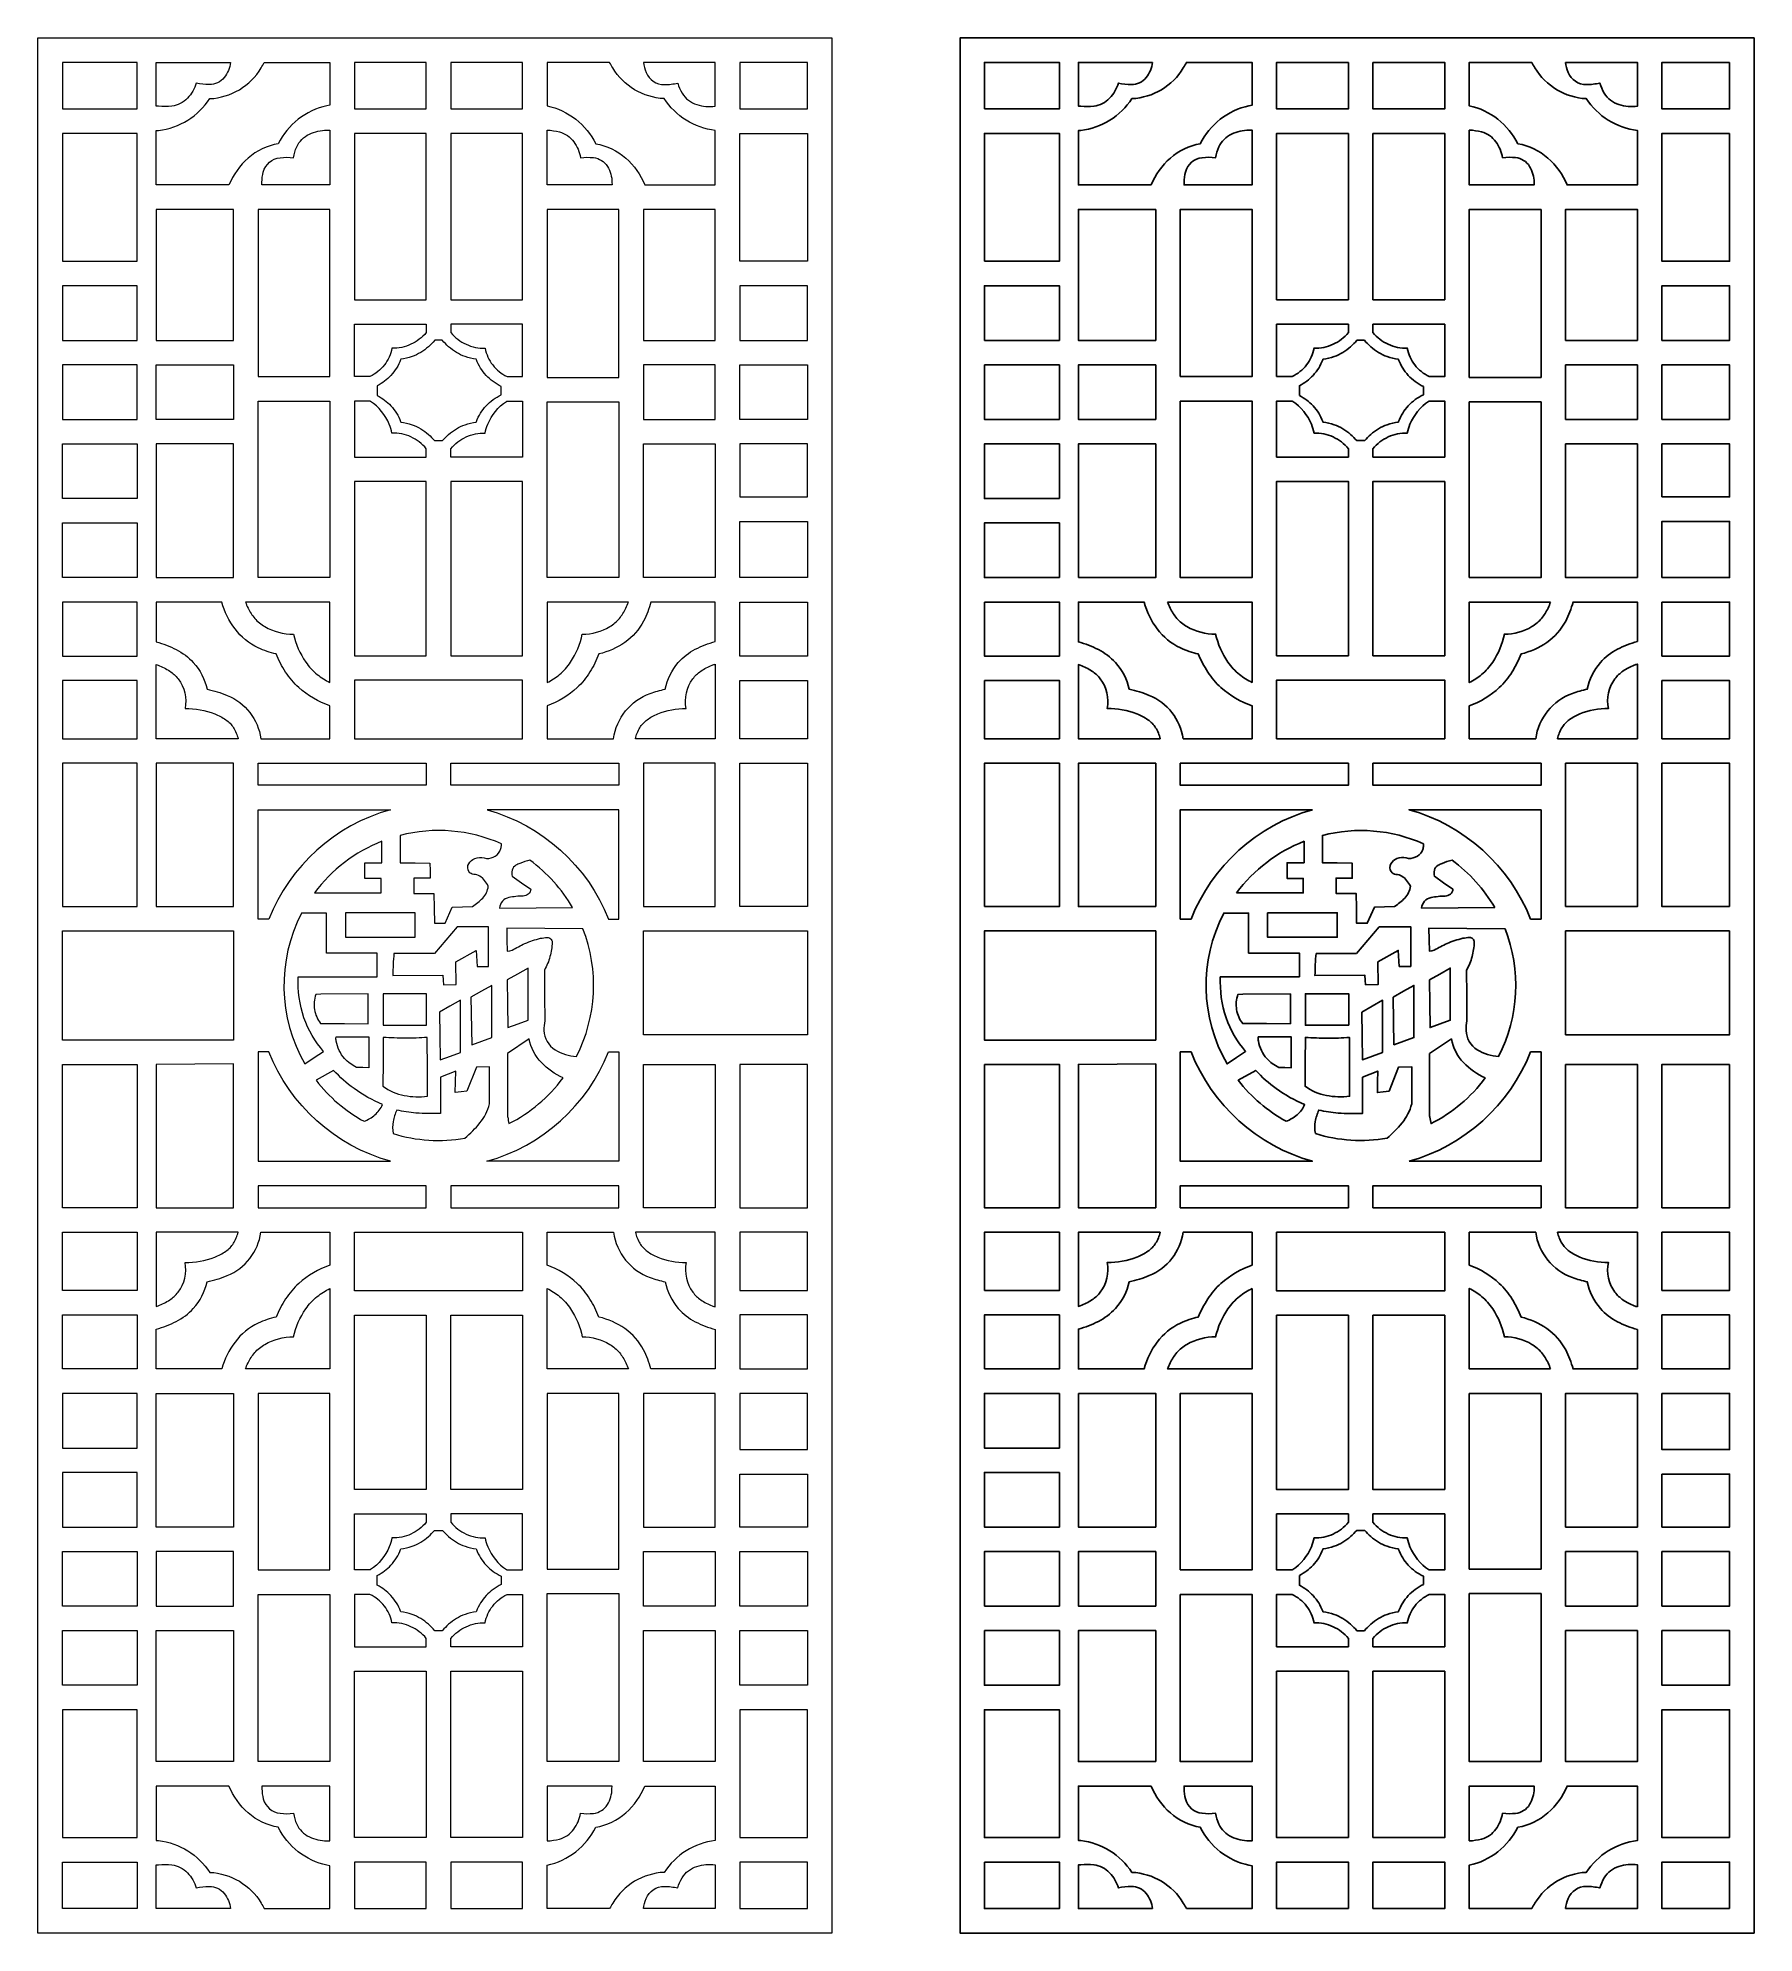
# Model space of a CAD drawing. Header units: centimetres. Extents: x -9.7 to 8.8, y -8.6 to 11.9.
import ezdxf

# ---------------------------------------------------------------- set-up
doc = ezdxf.new("R2010")
doc.units = ezdxf.units.CM
doc.header["$MEASUREMENT"] = 0
doc.layers.add('layer 1', color=7, linetype='Continuous')

msp = doc.modelspace()

# ---------------------------------------------------------------- linework, layer by layer
at = {"layer": 'layer 1', "lineweight": 9}
for points, knots in [([(-1.10517, 11.86678), (-1.10517, 11.86678), (-9.67006, 11.86678), (-9.67006, 11.86678), (-9.67006, 11.86678), (-9.67006, 11.86678), (-9.67006, -8.57544), (-9.67006, -8.57544), (-9.67006, -8.57544), (-9.67006, -8.57544), (-1.10517, -8.57544), (-1.10517, -8.57544), (-1.10517, -8.57544), (-1.10517, -8.57544), (-1.10517, 11.86678), (-1.10517, 11.86678)], [0, 0, 0, 0, 0.2, 0.2, 0.2, 0.2, 0.4, 0.4, 0.4, 0.4, 0.6, 0.6, 0.6, 0.6, 1, 1, 1, 1]), ([(-9.40643, 11.1007), (-9.40643, 11.1007), (-9.40643, 11.60313), (-9.40643, 11.60313), (-9.40643, 11.60313), (-9.40643, 11.60313), (-8.59777, 11.60313), (-8.59777, 11.60313), (-8.59777, 11.60313), (-8.59777, 11.60313), (-8.59777, 11.1007), (-8.59777, 11.1007), (-8.59777, 11.1007), (-8.59777, 11.1007), (-9.40643, 11.1007), (-9.40643, 11.1007)], [0, 0, 0, 0, 0.2, 0.2, 0.2, 0.2, 0.4, 0.4, 0.4, 0.4, 0.6, 0.6, 0.6, 0.6, 1, 1, 1, 1]), ([(-6.55345, 11.13399), (-6.55345, 11.13399), (-6.51968, 11.14109), (-6.51968, 11.14109), (-6.51968, 11.14109), (-6.51968, 11.14109), (-6.51968, 11.60315), (-6.51968, 11.60315), (-6.51968, 11.60315), (-6.51968, 11.60315), (-7.22819, 11.60313), (-7.22819, 11.60313), (-7.22819, 11.60313), (-7.23898, 11.58324), (-7.25018, 11.56356), (-7.26177, 11.54412), (-7.26177, 11.54412), (-7.37904, 11.34738), (-7.58735, 11.22248), (-7.81614, 11.21154), (-7.81614, 11.21154), (-7.87804, 11.11812), (-7.95913, 11.0389), (-8.05396, 10.97917), (-8.05396, 10.97917), (-8.14894, 10.91936), (-8.25632, 10.88191), (-8.3679, 10.86967), (-8.3679, 10.86967), (-8.3679, 10.86967), (-8.3939, 10.86681), (-8.3939, 10.86681), (-8.3939, 10.86681), (-8.3939, 10.86681), (-8.3939, 10.28064), (-8.3939, 10.28064), (-8.3939, 10.28064), (-8.3939, 10.28064), (-7.60933, 10.28064), (-7.60933, 10.28064), (-7.60933, 10.28064), (-7.56306, 10.3921), (-7.49181, 10.49152), (-7.40114, 10.57117), (-7.40114, 10.57117), (-7.30991, 10.65131), (-7.19811, 10.70447), (-7.07839, 10.72471), (-7.07839, 10.72471), (-7.02671, 10.82761), (-6.95304, 10.91794), (-6.86265, 10.98929), (-6.86265, 10.98929), (-6.77215, 11.06073), (-6.66628, 11.11026), (-6.55345, 11.13399)], [0, 0, 0, 0, 0.06666667, 0.06666667, 0.06666667, 0.06666667, 0.13333333, 0.13333333, 0.13333333, 0.13333333, 0.2, 0.2, 0.2, 0.2, 0.26666667, 0.26666667, 0.26666667, 0.26666667, 0.33333333, 0.33333333, 0.33333333, 0.33333333, 0.4, 0.4, 0.4, 0.4, 0.46666667, 0.46666667, 0.46666667, 0.46666667, 0.53333333, 0.53333333, 0.53333333, 0.53333333, 0.6, 0.6, 0.6, 0.6, 0.66666667, 0.66666667, 0.66666667, 0.66666667, 0.73333333, 0.73333333, 0.73333333, 0.73333333, 0.8, 0.8, 0.8, 0.8, 0.86666667, 0.86666667, 0.86666667, 0.86666667, 1, 1, 1, 1]), ([(-7.59249, 11.60315), (-7.59995, 11.54308), (-7.62384, 11.48621), (-7.66149, 11.43882), (-7.66149, 11.43882), (-7.70043, 11.3898), (-7.75997, 11.36161), (-7.82256, 11.36251), (-7.82256, 11.36251), (-7.86961, 11.36319), (-7.91644, 11.36908), (-7.96219, 11.38007), (-7.96219, 11.38007), (-7.98001, 11.31853), (-8.01247, 11.26218), (-8.05674, 11.21588), (-8.05674, 11.21588), (-8.10166, 11.1689), (-8.16134, 11.1387), (-8.2258, 11.13031), (-8.2258, 11.13031), (-8.27294, 11.12418), (-8.32067, 11.1238), (-8.3679, 11.12916), (-8.3679, 11.12916), (-8.3679, 11.12916), (-8.3939, 11.1321), (-8.3939, 11.1321), (-8.3939, 11.1321), (-8.3939, 11.1321), (-8.3939, 11.60313), (-8.3939, 11.60313), (-8.3939, 11.60313), (-8.3939, 11.60313), (-7.59249, 11.60313), (-7.59249, 11.60313)], [0, 0, 0, 0, 0.1, 0.1, 0.1, 0.1, 0.2, 0.2, 0.2, 0.2, 0.3, 0.3, 0.3, 0.3, 0.4, 0.4, 0.4, 0.4, 0.5, 0.5, 0.5, 0.5, 0.6, 0.6, 0.6, 0.6, 0.7, 0.7, 0.7, 0.7, 0.8, 0.8, 0.8, 0.8, 1, 1, 1, 1]), ([(-5.48062, 11.60315), (-5.48062, 11.60315), (-6.25603, 11.60313), (-6.25603, 11.60313), (-6.25603, 11.60313), (-6.25603, 11.60313), (-6.25603, 11.1007), (-6.25603, 11.1007), (-6.25603, 11.1007), (-6.25603, 11.1007), (-5.48062, 11.1007), (-5.48062, 11.1007), (-5.48062, 11.1007), (-5.48062, 11.1007), (-5.48062, 11.60313), (-5.48062, 11.60313)], [0, 0, 0, 0, 0.2, 0.2, 0.2, 0.2, 0.4, 0.4, 0.4, 0.4, 0.6, 0.6, 0.6, 0.6, 1, 1, 1, 1]), ([(-5.2173, 11.60315), (-5.2173, 11.60315), (-5.21699, 11.1007), (-5.21699, 11.1007), (-5.21699, 11.1007), (-5.21699, 11.1007), (-4.44158, 11.1007), (-4.44158, 11.1007), (-4.44158, 11.1007), (-4.44158, 11.1007), (-4.44158, 11.60313), (-4.44158, 11.60313), (-4.44158, 11.60313), (-4.44158, 11.60313), (-5.21729, 11.60313), (-5.21729, 11.60313)], [0, 0, 0, 0, 0.2, 0.2, 0.2, 0.2, 0.4, 0.4, 0.4, 0.4, 0.6, 0.6, 0.6, 0.6, 1, 1, 1, 1]), ([(-3.5032, 11.60313), (-3.49242, 11.58326), (-3.48124, 11.56361), (-3.46967, 11.5442), (-3.46967, 11.5442), (-3.35225, 11.34731), (-3.14422, 11.2224), (-2.91524, 11.21154), (-2.91524, 11.21154), (-2.85332, 11.11809), (-2.77229, 11.0389), (-2.67743, 10.97917), (-2.67743, 10.97917), (-2.58241, 10.91934), (-2.47509, 10.8819), (-2.36348, 10.86967), (-2.36348, 10.86967), (-2.36348, 10.86967), (-2.36348, 10.28064), (-2.36348, 10.28064), (-2.36348, 10.28064), (-2.36348, 10.28064), (-3.12206, 10.28064), (-3.12206, 10.28064), (-3.12206, 10.28064), (-3.16834, 10.39214), (-3.23954, 10.4915), (-3.33024, 10.57117), (-3.33024, 10.57117), (-3.4215, 10.65133), (-3.53322, 10.70448), (-3.65299, 10.72471), (-3.65299, 10.72471), (-3.70469, 10.82763), (-3.77832, 10.91792), (-3.86873, 10.98928), (-3.86873, 10.98928), (-3.95927, 11.06074), (-4.06506, 11.11026), (-4.17794, 11.13399), (-4.17794, 11.13399), (-4.17794, 11.13399), (-4.17794, 11.60313), (-4.17794, 11.60313), (-4.17794, 11.60313), (-4.17794, 11.60313), (-3.5032, 11.60313), (-3.5032, 11.60313)], [0, 0, 0, 0, 0.07692308, 0.07692308, 0.07692308, 0.07692308, 0.15384615, 0.15384615, 0.15384615, 0.15384615, 0.23076923, 0.23076923, 0.23076923, 0.23076923, 0.30769231, 0.30769231, 0.30769231, 0.30769231, 0.38461538, 0.38461538, 0.38461538, 0.38461538, 0.46153846, 0.46153846, 0.46153846, 0.46153846, 0.53846154, 0.53846154, 0.53846154, 0.53846154, 0.61538462, 0.61538462, 0.61538462, 0.61538462, 0.69230769, 0.69230769, 0.69230769, 0.69230769, 0.76923077, 0.76923077, 0.76923077, 0.76923077, 0.84615385, 0.84615385, 0.84615385, 0.84615385, 1, 1, 1, 1]), ([(-3.13889, 11.60315), (-3.13889, 11.60315), (-2.36348, 11.60313), (-2.36348, 11.60313), (-2.36348, 11.60313), (-2.36348, 11.60313), (-2.36348, 11.12916), (-2.36348, 11.12916), (-2.36348, 11.12916), (-2.43038, 11.12156), (-2.49815, 11.12768), (-2.56263, 11.14712), (-2.56263, 11.14712), (-2.62861, 11.16701), (-2.68493, 11.21066), (-2.72069, 11.26958), (-2.72069, 11.26958), (-2.74164, 11.30412), (-2.75795, 11.34128), (-2.76919, 11.38007), (-2.76919, 11.38007), (-2.81646, 11.36872), (-2.86489, 11.3629), (-2.91349, 11.36275), (-2.91349, 11.36275), (-3, 11.36244), (-3.07806, 11.41483), (-3.11068, 11.49495), (-3.11068, 11.49495), (-3.12478, 11.52962), (-3.13427, 11.566), (-3.13889, 11.60315)], [0, 0, 0, 0, 0.11111111, 0.11111111, 0.11111111, 0.11111111, 0.22222222, 0.22222222, 0.22222222, 0.22222222, 0.33333333, 0.33333333, 0.33333333, 0.33333333, 0.44444444, 0.44444444, 0.44444444, 0.44444444, 0.55555556, 0.55555556, 0.55555556, 0.55555556, 0.66666667, 0.66666667, 0.66666667, 0.66666667, 0.77777778, 0.77777778, 0.77777778, 0.77777778, 1, 1, 1, 1]), ([(-1.36881, 11.60315), (-1.36881, 11.60315), (-2.09983, 11.60313), (-2.09983, 11.60313), (-2.09983, 11.60313), (-2.09983, 11.60313), (-2.09983, 11.1007), (-2.09983, 11.1007), (-2.09983, 11.1007), (-2.09983, 11.1007), (-1.36881, 11.1007), (-1.36881, 11.1007), (-1.36881, 11.1007), (-1.36881, 11.1007), (-1.36881, 11.60313), (-1.36881, 11.60313)], [0, 0, 0, 0, 0.2, 0.2, 0.2, 0.2, 0.4, 0.4, 0.4, 0.4, 0.6, 0.6, 0.6, 0.6, 1, 1, 1, 1]), ([(-9.40643, 9.45688), (-9.40643, 9.45688), (-9.40643, 10.83706), (-9.40643, 10.83706), (-9.40643, 10.83706), (-9.40643, 10.83706), (-8.59777, 10.83706), (-8.59777, 10.83706), (-8.59777, 10.83706), (-8.59777, 10.83706), (-8.59777, 9.45688), (-8.59777, 9.45688), (-8.59777, 9.45688), (-8.59777, 9.45688), (-9.40643, 9.45688), (-9.40643, 9.45688)], [0, 0, 0, 0, 0.2, 0.2, 0.2, 0.2, 0.4, 0.4, 0.4, 0.4, 0.6, 0.6, 0.6, 0.6, 1, 1, 1, 1]), ([(-6.55344, 10.87215), (-6.61864, 10.87031), (-6.68276, 10.85523), (-6.74194, 10.8278), (-6.74194, 10.8278), (-6.8024, 10.79978), (-6.85078, 10.75102), (-6.87829, 10.69031), (-6.87829, 10.69031), (-6.89497, 10.65352), (-6.90673, 10.6147), (-6.91326, 10.57482), (-6.91326, 10.57482), (-6.96158, 10.58046), (-7.01038, 10.58045), (-7.05869, 10.57477), (-7.05869, 10.57477), (-7.14464, 10.56465), (-7.21581, 10.50348), (-7.23859, 10.41999), (-7.23859, 10.41999), (-7.24846, 10.38388), (-7.25353, 10.34664), (-7.25368, 10.30921), (-7.25368, 10.30921), (-7.25368, 10.30921), (-7.25379, 10.28064), (-7.25379, 10.28064), (-7.25379, 10.28064), (-7.25379, 10.28064), (-6.51968, 10.28064), (-6.51968, 10.28064), (-6.51968, 10.28064), (-6.51968, 10.28064), (-6.51968, 10.8731), (-6.51968, 10.8731), (-6.51968, 10.8731), (-6.51968, 10.8731), (-6.55344, 10.87215), (-6.55344, 10.87215)], [0, 0, 0, 0, 0.09090909, 0.09090909, 0.09090909, 0.09090909, 0.18181818, 0.18181818, 0.18181818, 0.18181818, 0.27272727, 0.27272727, 0.27272727, 0.27272727, 0.36363636, 0.36363636, 0.36363636, 0.36363636, 0.45454545, 0.45454545, 0.45454545, 0.45454545, 0.54545455, 0.54545455, 0.54545455, 0.54545455, 0.63636364, 0.63636364, 0.63636364, 0.63636364, 0.72727273, 0.72727273, 0.72727273, 0.72727273, 0.81818182, 0.81818182, 0.81818182, 0.81818182, 1, 1, 1, 1]), ([(-5.48062, 10.83706), (-5.48062, 10.83706), (-5.48062, 9.04223), (-5.48062, 9.04223), (-5.48062, 9.04223), (-5.48062, 9.04223), (-6.25603, 9.04223), (-6.25603, 9.04223), (-6.25603, 9.04223), (-6.25603, 9.04223), (-6.25603, 10.83706), (-6.25603, 10.83706), (-6.25603, 10.83706), (-6.25603, 10.83706), (-5.48062, 10.83706), (-5.48062, 10.83706)], [0, 0, 0, 0, 0.2, 0.2, 0.2, 0.2, 0.4, 0.4, 0.4, 0.4, 0.6, 0.6, 0.6, 0.6, 1, 1, 1, 1]), ([(-5.21699, 10.83706), (-5.21699, 10.83706), (-4.44158, 10.83706), (-4.44158, 10.83706), (-4.44158, 10.83706), (-4.44158, 10.83706), (-4.44158, 9.04223), (-4.44158, 9.04223), (-4.44158, 9.04223), (-4.44158, 9.04223), (-5.21699, 9.04223), (-5.21699, 9.04223), (-5.21699, 9.04223), (-5.21699, 9.04223), (-5.21699, 10.83706), (-5.21699, 10.83706)], [0, 0, 0, 0, 0.2, 0.2, 0.2, 0.2, 0.4, 0.4, 0.4, 0.4, 0.6, 0.6, 0.6, 0.6, 1, 1, 1, 1]), ([(-4.17794, 10.87215), (-4.17794, 10.87215), (-4.17794, 10.28064), (-4.17794, 10.28064), (-4.17794, 10.28064), (-4.17794, 10.28064), (-3.47758, 10.28064), (-3.47758, 10.28064), (-3.47758, 10.28064), (-3.47758, 10.28064), (-3.4777, 10.30921), (-3.4777, 10.30921), (-3.4777, 10.30921), (-3.47795, 10.36975), (-3.49485, 10.42903), (-3.52659, 10.48059), (-3.52659, 10.48059), (-3.55944, 10.53393), (-3.6151, 10.56902), (-3.67739, 10.57559), (-3.67739, 10.57559), (-3.72419, 10.58054), (-3.77138, 10.58028), (-3.81812, 10.57482), (-3.81812, 10.57482), (-3.82831, 10.63698), (-3.853, 10.69585), (-3.89022, 10.74666), (-3.89022, 10.74666), (-3.92799, 10.79823), (-3.9821, 10.83545), (-4.04376, 10.85226), (-4.04376, 10.85226), (-4.08754, 10.86419), (-4.13258, 10.87087), (-4.17794, 10.87215)], [0, 0, 0, 0, 0.1, 0.1, 0.1, 0.1, 0.2, 0.2, 0.2, 0.2, 0.3, 0.3, 0.3, 0.3, 0.4, 0.4, 0.4, 0.4, 0.5, 0.5, 0.5, 0.5, 0.6, 0.6, 0.6, 0.6, 0.7, 0.7, 0.7, 0.7, 0.8, 0.8, 0.8, 0.8, 1, 1, 1, 1]), ([(-1.36881, 10.83706), (-1.36881, 10.83706), (-2.09983, 10.83706), (-2.09983, 10.83706), (-2.09983, 10.83706), (-2.09983, 10.83706), (-2.09983, 9.4569), (-2.09983, 9.4569), (-2.09983, 9.4569), (-2.09983, 9.4569), (-1.3688, 9.45688), (-1.3688, 9.45688), (-1.3688, 9.45688), (-1.3688, 9.45688), (-1.36881, 10.83706), (-1.36881, 10.83706)], [0, 0, 0, 0, 0.2, 0.2, 0.2, 0.2, 0.4, 0.4, 0.4, 0.4, 0.6, 0.6, 0.6, 0.6, 1, 1, 1, 1]), ([(-7.55872, 10.017), (-7.55872, 10.017), (-7.55872, 8.60394), (-7.55872, 8.60394), (-7.55872, 8.60394), (-7.55872, 8.60394), (-8.3939, 8.60394), (-8.3939, 8.60394), (-8.3939, 8.60394), (-8.3939, 8.60394), (-8.3939, 10.017), (-8.3939, 10.017), (-8.3939, 10.017), (-8.3939, 10.017), (-7.55872, 10.017), (-7.55872, 10.017)], [0, 0, 0, 0, 0.2, 0.2, 0.2, 0.2, 0.4, 0.4, 0.4, 0.4, 0.6, 0.6, 0.6, 0.6, 1, 1, 1, 1]), ([(-7.29508, 8.21387), (-7.29508, 8.21387), (-7.29508, 10.017), (-7.29508, 10.017), (-7.29508, 10.017), (-7.29508, 10.017), (-6.51968, 10.017), (-6.51968, 10.017), (-6.51968, 10.017), (-6.51968, 10.017), (-6.51968, 8.21387), (-6.51968, 8.21387), (-6.51968, 8.21387), (-6.51968, 8.21387), (-7.29508, 8.21387), (-7.29508, 8.21387)], [0, 0, 0, 0, 0.2, 0.2, 0.2, 0.2, 0.4, 0.4, 0.4, 0.4, 0.6, 0.6, 0.6, 0.6, 1, 1, 1, 1]), ([(-3.40253, 10.017), (-3.40253, 10.017), (-3.40253, 8.20454), (-3.40253, 8.20454), (-3.40253, 8.20454), (-3.40253, 8.20454), (-4.17794, 8.20454), (-4.17794, 8.20454), (-4.17794, 8.20454), (-4.17794, 8.20454), (-4.17794, 10.017), (-4.17794, 10.017), (-4.17794, 10.017), (-4.17794, 10.017), (-3.40253, 10.017), (-3.40253, 10.017)], [0, 0, 0, 0, 0.2, 0.2, 0.2, 0.2, 0.4, 0.4, 0.4, 0.4, 0.6, 0.6, 0.6, 0.6, 1, 1, 1, 1]), ([(-3.13889, 8.60394), (-3.13889, 8.60394), (-3.13889, 10.017), (-3.13889, 10.017), (-3.13889, 10.017), (-3.13889, 10.017), (-2.36348, 10.017), (-2.36348, 10.017), (-2.36348, 10.017), (-2.36348, 10.017), (-2.36348, 8.60394), (-2.36348, 8.60394), (-2.36348, 8.60394), (-2.36348, 8.60394), (-3.13889, 8.60394), (-3.13889, 8.60394)], [0, 0, 0, 0, 0.2, 0.2, 0.2, 0.2, 0.4, 0.4, 0.4, 0.4, 0.6, 0.6, 0.6, 0.6, 1, 1, 1, 1]), ([(-9.40643, 8.60394), (-9.40643, 8.60394), (-9.40643, 9.19325), (-9.40643, 9.19325), (-9.40643, 9.19325), (-9.40643, 9.19325), (-8.59777, 9.19325), (-8.59777, 9.19325), (-8.59777, 9.19325), (-8.59777, 9.19325), (-8.59777, 8.60394), (-8.59777, 8.60394), (-8.59777, 8.60394), (-8.59777, 8.60394), (-9.40643, 8.60394), (-9.40643, 8.60394)], [0, 0, 0, 0, 0.2, 0.2, 0.2, 0.2, 0.4, 0.4, 0.4, 0.4, 0.6, 0.6, 0.6, 0.6, 1, 1, 1, 1]), ([(-2.09983, 8.60394), (-2.09983, 8.60394), (-2.09983, 9.19325), (-2.09983, 9.19325), (-2.09983, 9.19325), (-2.09983, 9.19325), (-1.3688, 9.19325), (-1.3688, 9.19325), (-1.3688, 9.19325), (-1.3688, 9.19325), (-1.3688, 8.60394), (-1.3688, 8.60394), (-1.3688, 8.60394), (-1.3688, 8.60394), (-2.09983, 8.60394), (-2.09983, 8.60394)], [0, 0, 0, 0, 0.2, 0.2, 0.2, 0.2, 0.4, 0.4, 0.4, 0.4, 0.6, 0.6, 0.6, 0.6, 1, 1, 1, 1]), ([(-6.25603, 8.21388), (-6.25603, 8.21388), (-6.08822, 8.21387), (-6.08822, 8.21387), (-6.08822, 8.21387), (-6.02741, 8.24274), (-5.97427, 8.28552), (-5.93309, 8.33877), (-5.93309, 8.33877), (-5.89191, 8.39202), (-5.86382, 8.45416), (-5.85107, 8.52026), (-5.85107, 8.52026), (-5.7805, 8.51801), (-5.7104, 8.53222), (-5.64627, 8.56178), (-5.64627, 8.56178), (-5.58221, 8.59132), (-5.52561, 8.63485), (-5.48062, 8.68918), (-5.48062, 8.68918), (-5.48062, 8.68918), (-5.48062, 8.7786), (-5.48062, 8.7786), (-5.48062, 8.7786), (-5.48062, 8.7786), (-6.25603, 8.77858), (-6.25603, 8.77858), (-6.25603, 8.77858), (-6.25603, 8.77858), (-6.25603, 8.21388), (-6.25603, 8.21388)], [0, 0, 0, 0, 0.11111111, 0.11111111, 0.11111111, 0.11111111, 0.22222222, 0.22222222, 0.22222222, 0.22222222, 0.33333333, 0.33333333, 0.33333333, 0.33333333, 0.44444444, 0.44444444, 0.44444444, 0.44444444, 0.55555556, 0.55555556, 0.55555556, 0.55555556, 0.66666667, 0.66666667, 0.66666667, 0.66666667, 0.77777778, 0.77777778, 0.77777778, 0.77777778, 1, 1, 1, 1]), ([(-4.94158, 7.72348), (-4.98289, 7.7181), (-5.02353, 7.70843), (-5.06284, 7.69461), (-5.06284, 7.69461), (-5.12792, 7.67083), (-5.18794, 7.63505), (-5.2398, 7.58909), (-5.2398, 7.58909), (-5.26333, 7.5685), (-5.28533, 7.54623), (-5.30565, 7.52247), (-5.30565, 7.52247), (-5.30565, 7.52247), (-5.39196, 7.52247), (-5.39196, 7.52247), (-5.39196, 7.52247), (-5.41227, 7.54623), (-5.43427, 7.5685), (-5.45781, 7.58909), (-5.45781, 7.58909), (-5.50967, 7.63505), (-5.56968, 7.67083), (-5.63476, 7.69461), (-5.63476, 7.69461), (-5.67407, 7.70844), (-5.71471, 7.71811), (-5.75603, 7.72348), (-5.75603, 7.72348), (-5.75603, 7.72348), (-5.75796, 7.72861), (-5.75796, 7.72861), (-5.75796, 7.72861), (-5.78141, 7.79125), (-5.81681, 7.84871), (-5.86223, 7.89781), (-5.86223, 7.89781), (-5.90484, 7.94281), (-5.95448, 7.98058), (-6.00921, 8.00965), (-6.00921, 8.00965), (-6.00921, 8.00965), (-6.00921, 8.11468), (-6.00921, 8.11468), (-6.00921, 8.11468), (-5.95447, 8.14374), (-5.90484, 8.1815), (-5.86222, 8.2265), (-5.86222, 8.2265), (-5.81681, 8.27561), (-5.7814, 8.33307), (-5.75796, 8.39571), (-5.75796, 8.39571), (-5.75796, 8.39571), (-5.75603, 8.40084), (-5.75603, 8.40084), (-5.75603, 8.40084), (-5.71471, 8.40621), (-5.67408, 8.41589), (-5.63477, 8.42971), (-5.63477, 8.42971), (-5.56969, 8.45349), (-5.50968, 8.48927), (-5.45781, 8.53522), (-5.45781, 8.53522), (-5.43327, 8.55669), (-5.4104, 8.57999), (-5.38936, 8.6049), (-5.38936, 8.6049), (-5.38936, 8.6049), (-5.30825, 8.6049), (-5.30825, 8.6049), (-5.30825, 8.6049), (-5.28721, 8.57999), (-5.26433, 8.5567), (-5.2398, 8.53522), (-5.2398, 8.53522), (-5.18794, 8.48927), (-5.12792, 8.45348), (-5.06283, 8.42971), (-5.06283, 8.42971), (-5.02353, 8.41589), (-4.98289, 8.4062), (-4.94156, 8.40083), (-4.94156, 8.40083), (-4.94156, 8.40083), (-4.93965, 8.39571), (-4.93965, 8.39571), (-4.93965, 8.39571), (-4.9162, 8.33307), (-4.8808, 8.27562), (-4.83539, 8.22652), (-4.83539, 8.22652), (-4.78873, 8.17723), (-4.73367, 8.13666), (-4.67277, 8.10668), (-4.67277, 8.10668), (-4.67277, 8.10668), (-4.67277, 8.01764), (-4.67277, 8.01764), (-4.67277, 8.01764), (-4.73367, 7.98767), (-4.78873, 7.9471), (-4.83539, 7.89781), (-4.83539, 7.89781), (-4.8808, 7.84871), (-4.9162, 7.79125), (-4.93965, 7.72861), (-4.93965, 7.72861), (-4.93965, 7.72861), (-4.94158, 7.72348), (-4.94158, 7.72348)], [0, 0, 0, 0, 0.03448276, 0.03448276, 0.03448276, 0.03448276, 0.06896552, 0.06896552, 0.06896552, 0.06896552, 0.10344828, 0.10344828, 0.10344828, 0.10344828, 0.13793103, 0.13793103, 0.13793103, 0.13793103, 0.17241379, 0.17241379, 0.17241379, 0.17241379, 0.20689655, 0.20689655, 0.20689655, 0.20689655, 0.24137931, 0.24137931, 0.24137931, 0.24137931, 0.27586207, 0.27586207, 0.27586207, 0.27586207, 0.31034483, 0.31034483, 0.31034483, 0.31034483, 0.34482759, 0.34482759, 0.34482759, 0.34482759, 0.37931034, 0.37931034, 0.37931034, 0.37931034, 0.4137931, 0.4137931, 0.4137931, 0.4137931, 0.44827586, 0.44827586, 0.44827586, 0.44827586, 0.48275862, 0.48275862, 0.48275862, 0.48275862, 0.51724138, 0.51724138, 0.51724138, 0.51724138, 0.55172414, 0.55172414, 0.55172414, 0.55172414, 0.5862069, 0.5862069, 0.5862069, 0.5862069, 0.62068966, 0.62068966, 0.62068966, 0.62068966, 0.65517241, 0.65517241, 0.65517241, 0.65517241, 0.68965517, 0.68965517, 0.68965517, 0.68965517, 0.72413793, 0.72413793, 0.72413793, 0.72413793, 0.75862069, 0.75862069, 0.75862069, 0.75862069, 0.79310345, 0.79310345, 0.79310345, 0.79310345, 0.82758621, 0.82758621, 0.82758621, 0.82758621, 0.86206897, 0.86206897, 0.86206897, 0.86206897, 0.89655172, 0.89655172, 0.89655172, 0.89655172, 0.93103448, 0.93103448, 0.93103448, 0.93103448, 1, 1, 1, 1]), ([(-4.60939, 8.21387), (-4.67019, 8.24272), (-4.72334, 8.28553), (-4.76452, 8.33877), (-4.76452, 8.33877), (-4.80568, 8.392), (-4.83379, 8.45418), (-4.84653, 8.52026), (-4.84653, 8.52026), (-4.91709, 8.518), (-4.98723, 8.53223), (-5.05134, 8.56179), (-5.05134, 8.56179), (-5.11538, 8.59132), (-5.172, 8.63487), (-5.21699, 8.68918), (-5.21699, 8.68918), (-5.21699, 8.68918), (-5.21699, 8.7786), (-5.21699, 8.7786), (-5.21699, 8.7786), (-5.21699, 8.7786), (-4.44158, 8.7786), (-4.44158, 8.7786), (-4.44158, 8.7786), (-4.44158, 8.7786), (-4.44158, 8.21387), (-4.44158, 8.21387), (-4.44158, 8.21387), (-4.44158, 8.21387), (-4.60939, 8.21387), (-4.60939, 8.21387)], [0, 0, 0, 0, 0.11111111, 0.11111111, 0.11111111, 0.11111111, 0.22222222, 0.22222222, 0.22222222, 0.22222222, 0.33333333, 0.33333333, 0.33333333, 0.33333333, 0.44444444, 0.44444444, 0.44444444, 0.44444444, 0.55555556, 0.55555556, 0.55555556, 0.55555556, 0.66666667, 0.66666667, 0.66666667, 0.66666667, 0.77777778, 0.77777778, 0.77777778, 0.77777778, 1, 1, 1, 1]), ([(-9.40643, 8.3403), (-9.40643, 8.3403), (-8.59777, 8.3403), (-8.59777, 8.3403), (-8.59777, 8.3403), (-8.59777, 8.3403), (-8.59777, 7.75099), (-8.59777, 7.75099), (-8.59777, 7.75099), (-8.59777, 7.75099), (-9.40643, 7.75099), (-9.40643, 7.75099), (-9.40643, 7.75099), (-9.40643, 7.75099), (-9.40643, 8.3403), (-9.40643, 8.3403)], [0, 0, 0, 0, 0.2, 0.2, 0.2, 0.2, 0.4, 0.4, 0.4, 0.4, 0.6, 0.6, 0.6, 0.6, 1, 1, 1, 1]), ([(-7.55872, 8.3403), (-7.55872, 8.3403), (-8.3939, 8.3403), (-8.3939, 8.3403), (-8.3939, 8.3403), (-8.3939, 8.3403), (-8.3939, 7.75099), (-8.3939, 7.75099), (-8.3939, 7.75099), (-8.3939, 7.75099), (-7.55872, 7.75099), (-7.55872, 7.75099), (-7.55872, 7.75099), (-7.55872, 7.75099), (-7.55872, 8.3403), (-7.55872, 8.3403)], [0, 0, 0, 0, 0.2, 0.2, 0.2, 0.2, 0.4, 0.4, 0.4, 0.4, 0.6, 0.6, 0.6, 0.6, 1, 1, 1, 1]), ([(-3.13889, 8.3403), (-3.13889, 8.3403), (-2.36348, 8.3403), (-2.36348, 8.3403), (-2.36348, 8.3403), (-2.36348, 8.3403), (-2.36348, 7.751), (-2.36348, 7.751), (-2.36348, 7.751), (-2.36348, 7.751), (-3.13889, 7.751), (-3.13889, 7.751), (-3.13889, 7.751), (-3.13889, 7.751), (-3.13889, 8.3403), (-3.13889, 8.3403)], [0, 0, 0, 0, 0.2, 0.2, 0.2, 0.2, 0.4, 0.4, 0.4, 0.4, 0.6, 0.6, 0.6, 0.6, 1, 1, 1, 1]), ([(-1.3688, 7.75099), (-1.3688, 7.75099), (-2.09983, 7.751), (-2.09983, 7.751), (-2.09983, 7.751), (-2.09983, 7.751), (-2.09983, 8.3403), (-2.09983, 8.3403), (-2.09983, 8.3403), (-2.09983, 8.3403), (-1.3688, 8.3403), (-1.3688, 8.3403), (-1.3688, 8.3403), (-1.3688, 8.3403), (-1.3688, 7.751), (-1.3688, 7.751)], [0, 0, 0, 0, 0.2, 0.2, 0.2, 0.2, 0.4, 0.4, 0.4, 0.4, 0.6, 0.6, 0.6, 0.6, 1, 1, 1, 1]), ([(-7.29508, 7.95023), (-7.29508, 7.95023), (-7.29508, 6.04509), (-7.29508, 6.04509), (-7.29508, 6.04509), (-7.29508, 6.04509), (-6.51968, 6.04509), (-6.51968, 6.04509), (-6.51968, 6.04509), (-6.51968, 6.04509), (-6.51968, 7.95023), (-6.51968, 7.95023), (-6.51968, 7.95023), (-6.51968, 7.95023), (-7.29508, 7.95023), (-7.29508, 7.95023)], [0, 0, 0, 0, 0.2, 0.2, 0.2, 0.2, 0.4, 0.4, 0.4, 0.4, 0.6, 0.6, 0.6, 0.6, 1, 1, 1, 1]), ([(-6.25603, 7.34573), (-6.25603, 7.34573), (-6.25603, 7.95023), (-6.25603, 7.95023), (-6.25603, 7.95023), (-6.25603, 7.95023), (-6.08822, 7.95023), (-6.08822, 7.95023), (-6.08822, 7.95023), (-6.08601, 7.94919), (-6.08389, 7.94798), (-6.08187, 7.94661), (-6.08187, 7.94661), (-5.99226, 7.88586), (-5.9222, 7.80032), (-5.88028, 7.7005), (-5.88028, 7.7005), (-5.86725, 7.66945), (-5.85745, 7.63713), (-5.85107, 7.60406), (-5.85107, 7.60406), (-5.78052, 7.60632), (-5.71038, 7.59209), (-5.64627, 7.56254), (-5.64627, 7.56254), (-5.58223, 7.53301), (-5.5256, 7.48945), (-5.48062, 7.43513), (-5.48062, 7.43513), (-5.48062, 7.43513), (-5.48062, 7.34573), (-5.48062, 7.34573), (-5.48062, 7.34573), (-5.48062, 7.34573), (-6.25603, 7.34573), (-6.25603, 7.34573)], [0, 0, 0, 0, 0.1, 0.1, 0.1, 0.1, 0.2, 0.2, 0.2, 0.2, 0.3, 0.3, 0.3, 0.3, 0.4, 0.4, 0.4, 0.4, 0.5, 0.5, 0.5, 0.5, 0.6, 0.6, 0.6, 0.6, 0.7, 0.7, 0.7, 0.7, 0.8, 0.8, 0.8, 0.8, 1, 1, 1, 1]), ([(-4.60939, 7.95023), (-4.6116, 7.94919), (-4.61372, 7.94798), (-4.61574, 7.94661), (-4.61574, 7.94661), (-4.70537, 7.88583), (-4.7754, 7.80036), (-4.81732, 7.7005), (-4.81732, 7.7005), (-4.83036, 7.66945), (-4.84015, 7.63714), (-4.84653, 7.60406), (-4.84653, 7.60406), (-4.91711, 7.60632), (-4.98721, 7.59211), (-5.05134, 7.56254), (-5.05134, 7.56254), (-5.1154, 7.53299), (-5.17199, 7.48947), (-5.21699, 7.43513), (-5.21699, 7.43513), (-5.21699, 7.43513), (-5.21699, 7.34573), (-5.21699, 7.34573), (-5.21699, 7.34573), (-5.21699, 7.34573), (-4.44158, 7.34573), (-4.44158, 7.34573), (-4.44158, 7.34573), (-4.44158, 7.34573), (-4.44158, 7.95023), (-4.44158, 7.95023), (-4.44158, 7.95023), (-4.44158, 7.95023), (-4.60939, 7.95023), (-4.60939, 7.95023)], [0, 0, 0, 0, 0.1, 0.1, 0.1, 0.1, 0.2, 0.2, 0.2, 0.2, 0.3, 0.3, 0.3, 0.3, 0.4, 0.4, 0.4, 0.4, 0.5, 0.5, 0.5, 0.5, 0.6, 0.6, 0.6, 0.6, 0.7, 0.7, 0.7, 0.7, 0.8, 0.8, 0.8, 0.8, 1, 1, 1, 1]), ([(-4.17794, 6.04509), (-4.17794, 6.04509), (-3.40253, 6.04509), (-3.40253, 6.04509), (-3.40253, 6.04509), (-3.40253, 6.04509), (-3.40253, 7.9409), (-3.40253, 7.9409), (-3.40253, 7.9409), (-3.40253, 7.9409), (-4.17794, 7.9409), (-4.17794, 7.9409), (-4.17794, 7.9409), (-4.17794, 7.9409), (-4.17794, 6.04509), (-4.17794, 6.04509)], [0, 0, 0, 0, 0.2, 0.2, 0.2, 0.2, 0.4, 0.4, 0.4, 0.4, 0.6, 0.6, 0.6, 0.6, 1, 1, 1, 1]), ([(-8.59777, 6.89805), (-8.59777, 6.89805), (-8.59777, 7.48736), (-8.59777, 7.48736), (-8.59777, 7.48736), (-8.59777, 7.48736), (-9.40643, 7.48736), (-9.40643, 7.48736), (-9.40643, 7.48736), (-9.40643, 7.48736), (-9.40643, 6.89805), (-9.40643, 6.89805), (-9.40643, 6.89805), (-9.40643, 6.89805), (-8.59777, 6.89805), (-8.59777, 6.89805)], [0, 0, 0, 0, 0.2, 0.2, 0.2, 0.2, 0.4, 0.4, 0.4, 0.4, 0.6, 0.6, 0.6, 0.6, 1, 1, 1, 1]), ([(-8.3939, 6.04509), (-8.3939, 6.04509), (-8.3939, 7.48736), (-8.3939, 7.48736), (-8.3939, 7.48736), (-8.3939, 7.48736), (-7.55872, 7.48736), (-7.55872, 7.48736), (-7.55872, 7.48736), (-7.55872, 7.48736), (-7.55872, 6.04509), (-7.55872, 6.04509), (-7.55872, 6.04509), (-7.55872, 6.04509), (-8.3939, 6.04509), (-8.3939, 6.04509)], [0, 0, 0, 0, 0.2, 0.2, 0.2, 0.2, 0.4, 0.4, 0.4, 0.4, 0.6, 0.6, 0.6, 0.6, 1, 1, 1, 1]), ([(-2.36348, 6.04509), (-2.36348, 6.04509), (-2.36348, 7.48736), (-2.36348, 7.48736), (-2.36348, 7.48736), (-2.36348, 7.48736), (-3.13889, 7.48736), (-3.13889, 7.48736), (-3.13889, 7.48736), (-3.13889, 7.48736), (-3.13889, 6.04509), (-3.13889, 6.04509), (-3.13889, 6.04509), (-3.13889, 6.04509), (-2.36348, 6.04509), (-2.36348, 6.04509)], [0, 0, 0, 0, 0.2, 0.2, 0.2, 0.2, 0.4, 0.4, 0.4, 0.4, 0.6, 0.6, 0.6, 0.6, 1, 1, 1, 1]), ([(-2.09983, 6.91488), (-2.09983, 6.91488), (-2.09983, 7.48736), (-2.09983, 7.48736), (-2.09983, 7.48736), (-2.09983, 7.48736), (-1.36881, 7.48736), (-1.36881, 7.48736), (-1.36881, 7.48736), (-1.36881, 7.48736), (-1.36881, 6.91488), (-1.36881, 6.91488), (-1.36881, 6.91488), (-1.36881, 6.91488), (-2.09983, 6.91488), (-2.09983, 6.91488)], [0, 0, 0, 0, 0.2, 0.2, 0.2, 0.2, 0.4, 0.4, 0.4, 0.4, 0.6, 0.6, 0.6, 0.6, 1, 1, 1, 1]), ([(-6.25603, 5.20292), (-6.25603, 5.20292), (-6.25603, 7.08208), (-6.25603, 7.08208), (-6.25603, 7.08208), (-6.25603, 7.08208), (-5.48062, 7.08208), (-5.48062, 7.08208), (-5.48062, 7.08208), (-5.48062, 7.08208), (-5.48062, 5.20292), (-5.48062, 5.20292), (-5.48062, 5.20292), (-5.48062, 5.20292), (-6.25603, 5.20292), (-6.25603, 5.20292)], [0, 0, 0, 0, 0.2, 0.2, 0.2, 0.2, 0.4, 0.4, 0.4, 0.4, 0.6, 0.6, 0.6, 0.6, 1, 1, 1, 1]), ([(-4.44158, 7.08208), (-4.44158, 7.08208), (-4.44158, 5.20292), (-4.44158, 5.20292), (-4.44158, 5.20292), (-4.44158, 5.20292), (-5.21699, 5.20292), (-5.21699, 5.20292), (-5.21699, 5.20292), (-5.21699, 5.20292), (-5.21699, 7.08208), (-5.21699, 7.08208), (-5.21699, 7.08208), (-5.21699, 7.08208), (-4.44158, 7.08208), (-4.44158, 7.08208)], [0, 0, 0, 0, 0.2, 0.2, 0.2, 0.2, 0.4, 0.4, 0.4, 0.4, 0.6, 0.6, 0.6, 0.6, 1, 1, 1, 1]), ([(-8.59777, 6.04509), (-8.59777, 6.04509), (-8.59777, 6.63441), (-8.59777, 6.63441), (-8.59777, 6.63441), (-8.59777, 6.63441), (-9.40643, 6.63441), (-9.40643, 6.63441), (-9.40643, 6.63441), (-9.40643, 6.63441), (-9.40643, 6.04509), (-9.40643, 6.04509), (-9.40643, 6.04509), (-9.40643, 6.04509), (-8.59777, 6.04509), (-8.59777, 6.04509)], [0, 0, 0, 0, 0.2, 0.2, 0.2, 0.2, 0.4, 0.4, 0.4, 0.4, 0.6, 0.6, 0.6, 0.6, 1, 1, 1, 1]), ([(-2.09983, 6.04509), (-2.09983, 6.04509), (-1.3688, 6.04509), (-1.3688, 6.04509), (-1.3688, 6.04509), (-1.3688, 6.04509), (-1.3688, 6.65125), (-1.3688, 6.65125), (-1.3688, 6.65125), (-1.3688, 6.65125), (-2.09983, 6.65125), (-2.09983, 6.65125), (-2.09983, 6.65125), (-2.09983, 6.65125), (-2.09983, 6.04509), (-2.09983, 6.04509)], [0, 0, 0, 0, 0.2, 0.2, 0.2, 0.2, 0.4, 0.4, 0.4, 0.4, 0.6, 0.6, 0.6, 0.6, 1, 1, 1, 1]), ([(-9.40643, 5.78145), (-9.40643, 5.78145), (-8.59777, 5.78145), (-8.59777, 5.78145), (-8.59777, 5.78145), (-8.59777, 5.78145), (-8.59777, 5.19934), (-8.59777, 5.19934), (-8.59777, 5.19934), (-8.59777, 5.19934), (-9.40643, 5.19934), (-9.40643, 5.19934), (-9.40643, 5.19934), (-9.40643, 5.19934), (-9.40643, 5.78145), (-9.40643, 5.78145)], [0, 0, 0, 0, 0.2, 0.2, 0.2, 0.2, 0.4, 0.4, 0.4, 0.4, 0.6, 0.6, 0.6, 0.6, 1, 1, 1, 1]), ([(-7.2648, 4.30687), (-7.29462, 4.51628), (-7.43282, 4.69417), (-7.62845, 4.77462), (-7.62845, 4.77462), (-7.69857, 4.80348), (-7.77116, 4.82589), (-7.84534, 4.8416), (-7.84534, 4.8416), (-7.86862, 4.94918), (-7.91978, 5.04868), (-7.99375, 5.13018), (-7.99375, 5.13018), (-8.04648, 5.18712), (-8.10894, 5.23416), (-8.17823, 5.2691), (-8.17823, 5.2691), (-8.24716, 5.30384), (-8.3194, 5.33151), (-8.3939, 5.3517), (-8.3939, 5.3517), (-8.3939, 5.3517), (-8.3939, 5.78145), (-8.3939, 5.78145), (-8.3939, 5.78145), (-8.3939, 5.78145), (-7.6858, 5.78145), (-7.6858, 5.78145), (-7.6858, 5.78145), (-7.65674, 5.67697), (-7.60856, 5.57882), (-7.54367, 5.49193), (-7.54367, 5.49193), (-7.47835, 5.40447), (-7.3925, 5.33451), (-7.29364, 5.2882), (-7.29364, 5.2882), (-7.23176, 5.25921), (-7.16685, 5.23722), (-7.10009, 5.22263), (-7.10009, 5.22263), (-7.07265, 5.15422), (-7.03852, 5.08869), (-6.99819, 5.02699), (-6.99819, 5.02699), (-6.95781, 4.9652), (-6.90988, 4.9087), (-6.8555, 4.85878), (-6.8555, 4.85878), (-6.75765, 4.77174), (-6.64354, 4.70504), (-6.51968, 4.66251), (-6.51968, 4.66251), (-6.51968, 4.66251), (-6.51968, 4.30686), (-6.51968, 4.30686), (-6.51968, 4.30686), (-6.51968, 4.30686), (-7.2648, 4.30687), (-7.2648, 4.30687)], [0, 0, 0, 0, 0.0625, 0.0625, 0.0625, 0.0625, 0.125, 0.125, 0.125, 0.125, 0.1875, 0.1875, 0.1875, 0.1875, 0.25, 0.25, 0.25, 0.25, 0.3125, 0.3125, 0.3125, 0.3125, 0.375, 0.375, 0.375, 0.375, 0.4375, 0.4375, 0.4375, 0.4375, 0.5, 0.5, 0.5, 0.5, 0.5625, 0.5625, 0.5625, 0.5625, 0.625, 0.625, 0.625, 0.625, 0.6875, 0.6875, 0.6875, 0.6875, 0.75, 0.75, 0.75, 0.75, 0.8125, 0.8125, 0.8125, 0.8125, 0.875, 0.875, 0.875, 0.875, 1, 1, 1, 1]), ([(-7.43179, 5.78145), (-7.43179, 5.78145), (-6.51968, 5.78145), (-6.51968, 5.78145), (-6.51968, 5.78145), (-6.51968, 5.78145), (-6.51968, 4.91485), (-6.51968, 4.91485), (-6.51968, 4.91485), (-6.56828, 4.93812), (-6.61416, 4.96671), (-6.65646, 5.00009), (-6.65646, 5.00009), (-6.70406, 5.03861), (-6.74598, 5.08368), (-6.78093, 5.13396), (-6.78093, 5.13396), (-6.84428, 5.22489), (-6.88914, 5.32744), (-6.91295, 5.43567), (-6.91295, 5.43567), (-7.02159, 5.43521), (-7.1285, 5.46321), (-7.22299, 5.51684), (-7.22299, 5.51684), (-7.26386, 5.54016), (-7.30049, 5.57026), (-7.3313, 5.60583), (-7.3313, 5.60583), (-7.35998, 5.63956), (-7.38433, 5.67676), (-7.40375, 5.71655), (-7.40375, 5.71655), (-7.41417, 5.73771), (-7.42353, 5.75937), (-7.43179, 5.78145)], [0, 0, 0, 0, 0.1, 0.1, 0.1, 0.1, 0.2, 0.2, 0.2, 0.2, 0.3, 0.3, 0.3, 0.3, 0.4, 0.4, 0.4, 0.4, 0.5, 0.5, 0.5, 0.5, 0.6, 0.6, 0.6, 0.6, 0.7, 0.7, 0.7, 0.7, 0.8, 0.8, 0.8, 0.8, 1, 1, 1, 1]), ([(-2.36348, 5.35602), (-2.43831, 5.33598), (-2.51077, 5.30796), (-2.5796, 5.27242), (-2.5796, 5.27242), (-2.64883, 5.23668), (-2.71084, 5.18847), (-2.76254, 5.13018), (-2.76254, 5.13018), (-2.83369, 5.04761), (-2.88262, 4.94833), (-2.90474, 4.8416), (-2.90474, 4.8416), (-2.95899, 4.82961), (-3.01241, 4.81422), (-3.06473, 4.79551), (-3.06473, 4.79551), (-3.27772, 4.71928), (-3.43049, 4.53104), (-3.46097, 4.30687), (-3.46097, 4.30687), (-3.46097, 4.30687), (-4.17794, 4.30687), (-4.17794, 4.30687), (-4.17794, 4.30687), (-4.17794, 4.30687), (-4.17794, 4.66144), (-4.17794, 4.66144), (-4.17794, 4.66144), (-4.05725, 4.70423), (-3.94671, 4.77138), (-3.85313, 4.85878), (-3.85313, 4.85878), (-3.80052, 4.90918), (-3.75442, 4.96595), (-3.71587, 5.02777), (-3.71587, 5.02777), (-3.67739, 5.08949), (-3.64488, 5.15473), (-3.61878, 5.22263), (-3.61878, 5.22263), (-3.51845, 5.24551), (-3.42357, 5.28773), (-3.33942, 5.34697), (-3.33942, 5.34697), (-3.25488, 5.40647), (-3.18571, 5.48518), (-3.13758, 5.57668), (-3.13758, 5.57668), (-3.10336, 5.64174), (-3.07653, 5.71042), (-3.05759, 5.78145), (-3.05759, 5.78145), (-3.05759, 5.78145), (-2.36348, 5.78145), (-2.36348, 5.78145), (-2.36348, 5.78145), (-2.36348, 5.78145), (-2.36348, 5.35602), (-2.36348, 5.35602)], [0, 0, 0, 0, 0.0625, 0.0625, 0.0625, 0.0625, 0.125, 0.125, 0.125, 0.125, 0.1875, 0.1875, 0.1875, 0.1875, 0.25, 0.25, 0.25, 0.25, 0.3125, 0.3125, 0.3125, 0.3125, 0.375, 0.375, 0.375, 0.375, 0.4375, 0.4375, 0.4375, 0.4375, 0.5, 0.5, 0.5, 0.5, 0.5625, 0.5625, 0.5625, 0.5625, 0.625, 0.625, 0.625, 0.625, 0.6875, 0.6875, 0.6875, 0.6875, 0.75, 0.75, 0.75, 0.75, 0.8125, 0.8125, 0.8125, 0.8125, 0.875, 0.875, 0.875, 0.875, 1, 1, 1, 1]), ([(-3.30096, 5.78145), (-3.30887, 5.7594), (-3.31784, 5.73774), (-3.32783, 5.71656), (-3.32783, 5.71656), (-3.34632, 5.67694), (-3.36963, 5.63974), (-3.39725, 5.60584), (-3.39725, 5.60584), (-3.42648, 5.57044), (-3.4616, 5.54033), (-3.50104, 5.51683), (-3.50104, 5.51683), (-3.59082, 5.46327), (-3.69356, 5.43521), (-3.79809, 5.43567), (-3.79809, 5.43567), (-3.82053, 5.32793), (-3.86349, 5.22548), (-3.92458, 5.13394), (-3.92458, 5.13394), (-3.9578, 5.08392), (-3.99795, 5.03886), (-4.04382, 5.00012), (-4.04382, 5.00012), (-4.08503, 4.96612), (-4.13004, 4.937), (-4.17794, 4.91335), (-4.17794, 4.91335), (-4.17794, 4.91335), (-4.17794, 5.78145), (-4.17794, 5.78145), (-4.17794, 5.78145), (-4.17794, 5.78145), (-3.30096, 5.78145), (-3.30096, 5.78145)], [0, 0, 0, 0, 0.1, 0.1, 0.1, 0.1, 0.2, 0.2, 0.2, 0.2, 0.3, 0.3, 0.3, 0.3, 0.4, 0.4, 0.4, 0.4, 0.5, 0.5, 0.5, 0.5, 0.6, 0.6, 0.6, 0.6, 0.7, 0.7, 0.7, 0.7, 0.8, 0.8, 0.8, 0.8, 1, 1, 1, 1]), ([(-2.09983, 5.78145), (-2.09983, 5.78145), (-2.09983, 5.19889), (-2.09983, 5.19889), (-2.09983, 5.19889), (-2.09983, 5.19889), (-1.3688, 5.19889), (-1.3688, 5.19889), (-1.3688, 5.19889), (-1.3688, 5.19889), (-1.3688, 5.78145), (-1.3688, 5.78145), (-1.3688, 5.78145), (-1.3688, 5.78145), (-2.09983, 5.78145), (-2.09983, 5.78145)], [0, 0, 0, 0, 0.2, 0.2, 0.2, 0.2, 0.4, 0.4, 0.4, 0.4, 0.6, 0.6, 0.6, 0.6, 1, 1, 1, 1]), ([(-3.22503, 4.30686), (-3.21595, 4.34907), (-3.20001, 4.38952), (-3.17786, 4.42658), (-3.17786, 4.42658), (-3.15735, 4.46009), (-3.13038, 4.48922), (-3.09855, 4.51225), (-3.09855, 4.51225), (-3.06315, 4.53786), (-3.02465, 4.55891), (-2.984, 4.57489), (-2.984, 4.57489), (-2.88654, 4.61396), (-2.78232, 4.63349), (-2.67733, 4.63237), (-2.67733, 4.63237), (-2.69964, 4.74485), (-2.67376, 4.86163), (-2.60609, 4.95421), (-2.60609, 4.95421), (-2.58188, 4.98601), (-2.55266, 5.01367), (-2.51959, 5.03611), (-2.51959, 5.03611), (-2.4816, 5.06203), (-2.44077, 5.08351), (-2.3979, 5.10014), (-2.3979, 5.10014), (-2.38652, 5.10465), (-2.37505, 5.10891), (-2.36348, 5.11293), (-2.36348, 5.11293), (-2.36348, 5.11293), (-2.36348, 4.30687), (-2.36348, 4.30687), (-2.36348, 4.30687), (-2.36348, 4.30687), (-3.22503, 4.30687), (-3.22503, 4.30687)], [0, 0, 0, 0, 0.09090909, 0.09090909, 0.09090909, 0.09090909, 0.18181818, 0.18181818, 0.18181818, 0.18181818, 0.27272727, 0.27272727, 0.27272727, 0.27272727, 0.36363636, 0.36363636, 0.36363636, 0.36363636, 0.45454545, 0.45454545, 0.45454545, 0.45454545, 0.54545455, 0.54545455, 0.54545455, 0.54545455, 0.63636364, 0.63636364, 0.63636364, 0.63636364, 0.72727273, 0.72727273, 0.72727273, 0.72727273, 0.81818182, 0.81818182, 0.81818182, 0.81818182, 1, 1, 1, 1]), ([(-9.40643, 4.9357), (-9.40643, 4.9357), (-8.59777, 4.9357), (-8.59777, 4.9357), (-8.59777, 4.9357), (-8.59777, 4.9357), (-8.59777, 4.30686), (-8.59777, 4.30686), (-8.59777, 4.30686), (-8.59777, 4.30686), (-9.40643, 4.30686), (-9.40643, 4.30686), (-9.40643, 4.30686), (-9.40643, 4.30686), (-9.40643, 4.9357), (-9.40643, 4.9357)], [0, 0, 0, 0, 0.2, 0.2, 0.2, 0.2, 0.4, 0.4, 0.4, 0.4, 0.6, 0.6, 0.6, 0.6, 1, 1, 1, 1]), ([(-7.51105, 4.30686), (-7.52057, 4.34927), (-7.53722, 4.38974), (-7.56028, 4.42658), (-7.56028, 4.42658), (-7.58187, 4.46038), (-7.61001, 4.48951), (-7.64305, 4.51224), (-7.64305, 4.51224), (-7.68016, 4.53796), (-7.7203, 4.55899), (-7.76257, 4.57486), (-7.76257, 4.57486), (-7.8647, 4.61409), (-7.97329, 4.63361), (-8.08268, 4.63237), (-8.08268, 4.63237), (-8.06006, 4.74538), (-8.0871, 4.86259), (-8.15703, 4.95421), (-8.15703, 4.95421), (-8.18249, 4.98623), (-8.21297, 5.01389), (-8.24733, 5.03611), (-8.24733, 5.03611), (-8.28715, 5.06214), (-8.32975, 5.08362), (-8.37436, 5.10015), (-8.37436, 5.10015), (-8.38084, 5.10262), (-8.38735, 5.10501), (-8.3939, 5.10732), (-8.3939, 5.10732), (-8.3939, 5.10732), (-8.3939, 4.30687), (-8.3939, 4.30687), (-8.3939, 4.30687), (-8.3939, 4.30687), (-7.51105, 4.30686), (-7.51105, 4.30686)], [0, 0, 0, 0, 0.09090909, 0.09090909, 0.09090909, 0.09090909, 0.18181818, 0.18181818, 0.18181818, 0.18181818, 0.27272727, 0.27272727, 0.27272727, 0.27272727, 0.36363636, 0.36363636, 0.36363636, 0.36363636, 0.45454545, 0.45454545, 0.45454545, 0.45454545, 0.54545455, 0.54545455, 0.54545455, 0.54545455, 0.63636364, 0.63636364, 0.63636364, 0.63636364, 0.72727273, 0.72727273, 0.72727273, 0.72727273, 0.81818182, 0.81818182, 0.81818182, 0.81818182, 1, 1, 1, 1]), ([(-5.21699, 4.93929), (-5.21699, 4.93929), (-4.44158, 4.93929), (-4.44158, 4.93929), (-4.44158, 4.93929), (-4.44158, 4.93929), (-4.44158, 4.30687), (-4.44158, 4.30687), (-4.44158, 4.30687), (-4.44158, 4.30687), (-6.25603, 4.30687), (-6.25603, 4.30687), (-6.25603, 4.30687), (-6.25603, 4.30687), (-6.25603, 4.93929), (-6.25603, 4.93929), (-6.25603, 4.93929), (-6.25603, 4.93929), (-5.21699, 4.93929), (-5.21699, 4.93929)], [0, 0, 0, 0, 0.16666667, 0.16666667, 0.16666667, 0.16666667, 0.33333333, 0.33333333, 0.33333333, 0.33333333, 0.5, 0.5, 0.5, 0.5, 0.66666667, 0.66666667, 0.66666667, 0.66666667, 1, 1, 1, 1]), ([(-2.09983, 4.30686), (-2.09983, 4.30686), (-1.36881, 4.30687), (-1.36881, 4.30687), (-1.36881, 4.30687), (-1.36881, 4.30687), (-1.3688, 4.93526), (-1.3688, 4.93526), (-1.3688, 4.93526), (-1.3688, 4.93526), (-2.09983, 4.93526), (-2.09983, 4.93526), (-2.09983, 4.93526), (-2.09983, 4.93526), (-2.09983, 4.30686), (-2.09983, 4.30686)], [0, 0, 0, 0, 0.2, 0.2, 0.2, 0.2, 0.4, 0.4, 0.4, 0.4, 0.6, 0.6, 0.6, 0.6, 1, 1, 1, 1]), ([(-9.40643, 2.49757), (-9.40643, 2.49757), (-9.40643, 4.04323), (-9.40643, 4.04323), (-9.40643, 4.04323), (-9.40643, 4.04323), (-8.59777, 4.04323), (-8.59777, 4.04323), (-8.59777, 4.04323), (-8.59777, 4.04323), (-8.59777, 2.49757), (-8.59777, 2.49757), (-8.59777, 2.49757), (-8.59777, 2.49757), (-9.40643, 2.49757), (-9.40643, 2.49757)], [0, 0, 0, 0, 0.2, 0.2, 0.2, 0.2, 0.4, 0.4, 0.4, 0.4, 0.6, 0.6, 0.6, 0.6, 1, 1, 1, 1]), ([(-7.55872, 2.49757), (-7.55872, 2.49757), (-8.3939, 2.49757), (-8.3939, 2.49757), (-8.3939, 2.49757), (-8.3939, 2.49757), (-8.3939, 4.04323), (-8.3939, 4.04323), (-8.3939, 4.04323), (-8.3939, 4.04323), (-7.55872, 4.04323), (-7.55872, 4.04323), (-7.55872, 4.04323), (-7.55872, 4.04323), (-7.55872, 2.49757), (-7.55872, 2.49757)], [0, 0, 0, 0, 0.2, 0.2, 0.2, 0.2, 0.4, 0.4, 0.4, 0.4, 0.6, 0.6, 0.6, 0.6, 1, 1, 1, 1]), ([(-7.29508, 4.04323), (-7.29508, 4.04323), (-7.29508, 3.80522), (-7.29508, 3.80522), (-7.29508, 3.80522), (-7.29508, 3.80522), (-5.48062, 3.80522), (-5.48062, 3.80522), (-5.48062, 3.80522), (-5.48062, 3.80522), (-5.48062, 4.04323), (-5.48062, 4.04323), (-5.48062, 4.04323), (-5.48062, 4.04323), (-7.29508, 4.04323), (-7.29508, 4.04323)], [0, 0, 0, 0, 0.2, 0.2, 0.2, 0.2, 0.4, 0.4, 0.4, 0.4, 0.6, 0.6, 0.6, 0.6, 1, 1, 1, 1]), ([(-3.40253, 4.04323), (-3.40253, 4.04323), (-5.21699, 4.04323), (-5.21699, 4.04323), (-5.21699, 4.04323), (-5.21699, 4.04323), (-5.21699, 3.80522), (-5.21699, 3.80522), (-5.21699, 3.80522), (-5.21699, 3.80522), (-3.40253, 3.80522), (-3.40253, 3.80522), (-3.40253, 3.80522), (-3.40253, 3.80522), (-3.40253, 4.04323), (-3.40253, 4.04323)], [0, 0, 0, 0, 0.2, 0.2, 0.2, 0.2, 0.4, 0.4, 0.4, 0.4, 0.6, 0.6, 0.6, 0.6, 1, 1, 1, 1]), ([(-3.13889, 2.49757), (-3.13889, 2.49757), (-3.13889, 4.04323), (-3.13889, 4.04323), (-3.13889, 4.04323), (-3.13889, 4.04323), (-2.36348, 4.04323), (-2.36348, 4.04323), (-2.36348, 4.04323), (-2.36348, 4.04323), (-2.36348, 2.49757), (-2.36348, 2.49757), (-2.36348, 2.49757), (-2.36348, 2.49757), (-3.13889, 2.49757), (-3.13889, 2.49757)], [0, 0, 0, 0, 0.2, 0.2, 0.2, 0.2, 0.4, 0.4, 0.4, 0.4, 0.6, 0.6, 0.6, 0.6, 1, 1, 1, 1]), ([(-1.36881, 2.49757), (-1.36881, 2.49757), (-1.36881, 4.04323), (-1.36881, 4.04323), (-1.36881, 4.04323), (-1.36881, 4.04323), (-2.09983, 4.04323), (-2.09983, 4.04323), (-2.09983, 4.04323), (-2.09983, 4.04323), (-2.09983, 2.49757), (-2.09983, 2.49757), (-2.09983, 2.49757), (-2.09983, 2.49757), (-1.36881, 2.49757), (-1.36881, 2.49757)], [0, 0, 0, 0, 0.2, 0.2, 0.2, 0.2, 0.4, 0.4, 0.4, 0.4, 0.6, 0.6, 0.6, 0.6, 1, 1, 1, 1]), ([(-5.86847, 3.54159), (-5.86847, 3.54159), (-7.29508, 3.54159), (-7.29508, 3.54159), (-7.29508, 3.54159), (-7.29508, 3.54159), (-7.29508, 2.3617), (-7.29508, 2.3617), (-7.29508, 2.3617), (-7.29508, 2.3617), (-7.17847, 2.3617), (-7.17847, 2.3617), (-7.17847, 2.3617), (-6.95053, 2.93809), (-6.46542, 3.37478), (-5.86847, 3.54159)], [0, 0, 0, 0, 0.2, 0.2, 0.2, 0.2, 0.4, 0.4, 0.4, 0.4, 0.6, 0.6, 0.6, 0.6, 1, 1, 1, 1]), ([(-3.40253, 3.54159), (-3.40253, 3.54159), (-3.40253, 2.3617), (-3.40253, 2.3617), (-3.40253, 2.3617), (-3.40253, 2.3617), (-3.51596, 2.3617), (-3.51596, 2.3617), (-3.51596, 2.3617), (-3.74423, 2.93838), (-4.22859, 3.37486), (-4.82596, 3.54159), (-4.82596, 3.54159), (-4.82596, 3.54159), (-3.40253, 3.54159), (-3.40253, 3.54159)], [0, 0, 0, 0, 0.2, 0.2, 0.2, 0.2, 0.4, 0.4, 0.4, 0.4, 0.6, 0.6, 0.6, 0.6, 1, 1, 1, 1]), ([(-4.67053, 3.17419), (-4.67014, 3.16061), (-4.67115, 3.14702), (-4.67354, 3.13365), (-4.67354, 3.13365), (-4.67594, 3.12023), (-4.6804, 3.10726), (-4.68676, 3.0952), (-4.68676, 3.0952), (-4.71992, 3.03457), (-4.79018, 3.00426), (-4.85707, 3.02162), (-4.85707, 3.02162), (-4.89039, 3.03029), (-4.92558, 3.02827), (-4.95769, 3.01585), (-4.95769, 3.01585), (-4.98502, 3.00481), (-5.00791, 2.98502), (-5.02277, 2.95956), (-5.02277, 2.95956), (-5.0384, 2.93278), (-5.03758, 2.8995), (-5.02063, 2.87354), (-5.02063, 2.87354), (-5.00912, 2.85591), (-4.98993, 2.84481), (-4.96891, 2.84361), (-4.96891, 2.84361), (-4.92276, 2.84099), (-4.88025, 2.81758), (-4.85333, 2.78), (-4.85333, 2.78), (-4.83886, 2.75979), (-4.82529, 2.73895), (-4.81264, 2.71755), (-4.81264, 2.71755), (-4.81669, 2.66889), (-4.83793, 2.62322), (-4.87252, 2.58874), (-4.87252, 2.58874), (-4.90613, 2.55525), (-4.94291, 2.52507), (-4.98232, 2.49863), (-4.98232, 2.49863), (-4.98232, 2.49863), (-5.09177, 2.49453), (-5.09177, 2.49453), (-5.09177, 2.49453), (-5.09177, 2.49453), (-5.20124, 2.49042), (-5.20124, 2.49042), (-5.20124, 2.49042), (-5.20124, 2.49042), (-5.27786, 2.31801), (-5.27786, 2.31801), (-5.27786, 2.31801), (-5.27786, 2.31801), (-5.33534, 2.31801), (-5.33534, 2.31801), (-5.33534, 2.31801), (-5.33534, 2.31801), (-5.39281, 2.31801), (-5.39281, 2.31801), (-5.39281, 2.31801), (-5.39281, 2.31801), (-5.39554, 2.4781), (-5.39554, 2.4781), (-5.39554, 2.4781), (-5.39554, 2.4781), (-5.39827, 2.6382), (-5.39827, 2.6382), (-5.39827, 2.6382), (-5.39827, 2.6382), (-5.50638, 2.6382), (-5.50638, 2.6382), (-5.50638, 2.6382), (-5.50638, 2.6382), (-5.61447, 2.6382), (-5.61447, 2.6382), (-5.61447, 2.6382), (-5.61447, 2.6382), (-5.61447, 2.72166), (-5.61447, 2.72166), (-5.61447, 2.72166), (-5.61447, 2.72166), (-5.61447, 2.80512), (-5.61447, 2.80512), (-5.61447, 2.80512), (-5.61447, 2.80512), (-5.5269, 2.80376), (-5.5269, 2.80376), (-5.5269, 2.80376), (-5.5269, 2.80376), (-5.43934, 2.80239), (-5.43934, 2.80239), (-5.43934, 2.80239), (-5.43934, 2.80239), (-5.44069, 2.88449), (-5.44069, 2.88449), (-5.44069, 2.88449), (-5.44069, 2.88449), (-5.44206, 2.9666), (-5.44206, 2.9666), (-5.44206, 2.9666), (-5.44206, 2.9666), (-5.60216, 2.96796), (-5.60216, 2.96796), (-5.60216, 2.96796), (-5.60216, 2.96796), (-5.76225, 2.96932), (-5.76225, 2.96932), (-5.76225, 2.96932), (-5.76225, 2.96932), (-5.76225, 3.11712), (-5.76225, 3.11712), (-5.76225, 3.11712), (-5.76225, 3.11712), (-5.76225, 3.26494), (-5.76225, 3.26494), (-5.76225, 3.26494), (-5.39857, 3.35819), (-5.01385, 3.32615), (-4.67053, 3.17419)], [0, 0, 0, 0, 0.03125, 0.03125, 0.03125, 0.03125, 0.0625, 0.0625, 0.0625, 0.0625, 0.09375, 0.09375, 0.09375, 0.09375, 0.125, 0.125, 0.125, 0.125, 0.15625, 0.15625, 0.15625, 0.15625, 0.1875, 0.1875, 0.1875, 0.1875, 0.21875, 0.21875, 0.21875, 0.21875, 0.25, 0.25, 0.25, 0.25, 0.28125, 0.28125, 0.28125, 0.28125, 0.3125, 0.3125, 0.3125, 0.3125, 0.34375, 0.34375, 0.34375, 0.34375, 0.375, 0.375, 0.375, 0.375, 0.40625, 0.40625, 0.40625, 0.40625, 0.4375, 0.4375, 0.4375, 0.4375, 0.46875, 0.46875, 0.46875, 0.46875, 0.5, 0.5, 0.5, 0.5, 0.53125, 0.53125, 0.53125, 0.53125, 0.5625, 0.5625, 0.5625, 0.5625, 0.59375, 0.59375, 0.59375, 0.59375, 0.625, 0.625, 0.625, 0.625, 0.65625, 0.65625, 0.65625, 0.65625, 0.6875, 0.6875, 0.6875, 0.6875, 0.71875, 0.71875, 0.71875, 0.71875, 0.75, 0.75, 0.75, 0.75, 0.78125, 0.78125, 0.78125, 0.78125, 0.8125, 0.8125, 0.8125, 0.8125, 0.84375, 0.84375, 0.84375, 0.84375, 0.875, 0.875, 0.875, 0.875, 0.90625, 0.90625, 0.90625, 0.90625, 0.9375, 0.9375, 0.9375, 0.9375, 1, 1, 1, 1]), ([(-6.68801, 2.64395), (-6.50187, 2.89397), (-6.24937, 3.08702), (-5.95932, 3.20118), (-5.95932, 3.20118), (-5.95932, 3.20118), (-5.95932, 2.96913), (-5.95932, 2.96913), (-5.95932, 2.96913), (-5.95932, 2.96913), (-6.14338, 2.96913), (-6.14338, 2.96913), (-6.14338, 2.96913), (-6.14338, 2.96913), (-6.14338, 2.8004), (-6.14338, 2.8004), (-6.14338, 2.8004), (-6.14338, 2.8004), (-5.96853, 2.8004), (-5.96853, 2.8004), (-5.96853, 2.8004), (-5.96853, 2.8004), (-5.96853, 2.64395), (-5.96853, 2.64395), (-5.96853, 2.64395), (-5.96853, 2.64395), (-6.68801, 2.64395), (-6.68801, 2.64395)], [0, 0, 0, 0, 0.125, 0.125, 0.125, 0.125, 0.25, 0.25, 0.25, 0.25, 0.375, 0.375, 0.375, 0.375, 0.5, 0.5, 0.5, 0.5, 0.625, 0.625, 0.625, 0.625, 0.75, 0.75, 0.75, 0.75, 1, 1, 1, 1]), ([(-3.9022, 2.48602), (-3.9022, 2.48602), (-4.29717, 2.48307), (-4.29717, 2.48307), (-4.29717, 2.48307), (-4.29717, 2.48307), (-4.69215, 2.48012), (-4.69215, 2.48012), (-4.69215, 2.48012), (-4.68744, 2.53676), (-4.64569, 2.58344), (-4.58995, 2.59454), (-4.58995, 2.59454), (-4.53969, 2.60452), (-4.48863, 2.60998), (-4.4374, 2.61086), (-4.4374, 2.61086), (-4.41687, 2.61122), (-4.39702, 2.61826), (-4.38086, 2.63093), (-4.38086, 2.63093), (-4.36427, 2.64395), (-4.35464, 2.66388), (-4.35476, 2.68496), (-4.35476, 2.68496), (-4.35476, 2.68496), (-4.45417, 2.75424), (-4.45417, 2.75424), (-4.45417, 2.75424), (-4.45417, 2.75424), (-4.55358, 2.82353), (-4.55358, 2.82353), (-4.55358, 2.82353), (-4.55886, 2.84533), (-4.55893, 2.86809), (-4.55377, 2.88993), (-4.55377, 2.88993), (-4.54846, 2.91246), (-4.53372, 2.93165), (-4.51333, 2.9426), (-4.51333, 2.9426), (-4.49965, 2.94996), (-4.48559, 2.95659), (-4.47122, 2.96246), (-4.47122, 2.96246), (-4.43622, 2.97681), (-4.40014, 2.98838), (-4.36334, 2.99707), (-4.36334, 2.99707), (-4.17585, 2.86058), (-4.01878, 2.68649), (-3.9022, 2.48602)], [0, 0, 0, 0, 0.07142857, 0.07142857, 0.07142857, 0.07142857, 0.14285714, 0.14285714, 0.14285714, 0.14285714, 0.21428571, 0.21428571, 0.21428571, 0.21428571, 0.28571429, 0.28571429, 0.28571429, 0.28571429, 0.35714286, 0.35714286, 0.35714286, 0.35714286, 0.42857143, 0.42857143, 0.42857143, 0.42857143, 0.5, 0.5, 0.5, 0.5, 0.57142857, 0.57142857, 0.57142857, 0.57142857, 0.64285714, 0.64285714, 0.64285714, 0.64285714, 0.71428571, 0.71428571, 0.71428571, 0.71428571, 0.78571429, 0.78571429, 0.78571429, 0.78571429, 0.85714286, 0.85714286, 0.85714286, 0.85714286, 1, 1, 1, 1]), ([(-6.8629, 1.74005), (-6.869, 1.58953), (-6.8479, 1.43918), (-6.80056, 1.29616), (-6.80056, 1.29616), (-6.75279, 1.16389), (-6.68155, 1.04136), (-6.59021, 0.93441), (-6.59021, 0.93441), (-6.59021, 0.93441), (-6.68985, 0.86751), (-6.68985, 0.86751), (-6.68985, 0.86751), (-6.68985, 0.86751), (-6.78949, 0.80062), (-6.78949, 0.80062), (-6.78949, 0.80062), (-7.0787, 1.30043), (-7.09207, 1.91395), (-6.82544, 2.42614), (-6.82544, 2.42614), (-6.82544, 2.42614), (-6.55751, 2.42614), (-6.55751, 2.42614), (-6.55751, 2.42614), (-6.55751, 2.42614), (-6.55751, 1.99577), (-6.55751, 1.99577), (-6.55751, 1.99577), (-6.55751, 1.99577), (-6.00908, 1.99577), (-6.00908, 1.99577), (-6.00908, 1.99577), (-6.00908, 1.99577), (-6.00908, 1.74005), (-6.00908, 1.74005), (-6.00908, 1.74005), (-6.00908, 1.74005), (-6.8629, 1.74005), (-6.8629, 1.74005)], [0, 0, 0, 0, 0.09090909, 0.09090909, 0.09090909, 0.09090909, 0.18181818, 0.18181818, 0.18181818, 0.18181818, 0.27272727, 0.27272727, 0.27272727, 0.27272727, 0.36363636, 0.36363636, 0.36363636, 0.36363636, 0.45454545, 0.45454545, 0.45454545, 0.45454545, 0.54545455, 0.54545455, 0.54545455, 0.54545455, 0.63636364, 0.63636364, 0.63636364, 0.63636364, 0.72727273, 0.72727273, 0.72727273, 0.72727273, 0.81818182, 0.81818182, 0.81818182, 0.81818182, 1, 1, 1, 1]), ([(-6.35322, 2.43078), (-6.35322, 2.43078), (-5.60155, 2.43078), (-5.60155, 2.43078), (-5.60155, 2.43078), (-5.60155, 2.43078), (-5.60155, 2.16566), (-5.60155, 2.16566), (-5.60155, 2.16566), (-5.60155, 2.16566), (-6.35322, 2.16566), (-6.35322, 2.16566), (-6.35322, 2.16566), (-6.35322, 2.16566), (-6.35322, 2.43078), (-6.35322, 2.43078)], [0, 0, 0, 0, 0.2, 0.2, 0.2, 0.2, 0.4, 0.4, 0.4, 0.4, 0.6, 0.6, 0.6, 0.6, 1, 1, 1, 1]), ([(-5.82931, 1.99162), (-5.82931, 1.99162), (-5.39399, 1.98949), (-5.39399, 1.98949), (-5.39399, 1.98949), (-5.39399, 1.98949), (-5.14924, 2.27972), (-5.14924, 2.27972), (-5.14924, 2.27972), (-5.14924, 2.27972), (-4.97922, 2.27972), (-4.97922, 2.27972), (-4.97922, 2.27972), (-4.97922, 2.27972), (-4.80919, 2.27972), (-4.80919, 2.27972), (-4.80919, 2.27972), (-4.80919, 2.27972), (-4.80919, 2.06529), (-4.80919, 2.06529), (-4.80919, 2.06529), (-4.80919, 2.06529), (-4.80919, 1.85086), (-4.80919, 1.85086), (-4.80919, 1.85086), (-4.80919, 1.85086), (-4.87092, 1.85086), (-4.87092, 1.85086), (-4.87092, 1.85086), (-4.87092, 1.85086), (-4.93265, 1.85086), (-4.93265, 1.85086), (-4.93265, 1.85086), (-4.93265, 1.85086), (-4.94348, 2.02414), (-4.94348, 2.02414), (-4.94348, 2.02414), (-4.94348, 2.02414), (-5.16223, 1.90068), (-5.16223, 1.90068), (-5.16223, 1.90068), (-5.16223, 1.90068), (-5.16007, 1.65593), (-5.16007, 1.65593), (-5.16007, 1.65593), (-5.16007, 1.65593), (-5.29652, 1.65377), (-5.29652, 1.65377), (-5.29652, 1.65377), (-5.29652, 1.65377), (-5.29977, 1.70468), (-5.29977, 1.70468), (-5.29977, 1.70468), (-5.29977, 1.70468), (-5.30302, 1.75557), (-5.30302, 1.75557), (-5.30302, 1.75557), (-5.30302, 1.75557), (-5.84232, 1.75341), (-5.84232, 1.75341), (-5.84232, 1.75341), (-5.84082, 1.79315), (-5.83953, 1.8329), (-5.83843, 1.87266), (-5.83843, 1.87266), (-5.83733, 1.91243), (-5.83429, 1.95213), (-5.82931, 1.99162)], [0, 0, 0, 0, 0.05555556, 0.05555556, 0.05555556, 0.05555556, 0.11111111, 0.11111111, 0.11111111, 0.11111111, 0.16666667, 0.16666667, 0.16666667, 0.16666667, 0.22222222, 0.22222222, 0.22222222, 0.22222222, 0.27777778, 0.27777778, 0.27777778, 0.27777778, 0.33333333, 0.33333333, 0.33333333, 0.33333333, 0.38888889, 0.38888889, 0.38888889, 0.38888889, 0.44444444, 0.44444444, 0.44444444, 0.44444444, 0.5, 0.5, 0.5, 0.5, 0.55555556, 0.55555556, 0.55555556, 0.55555556, 0.61111111, 0.61111111, 0.61111111, 0.61111111, 0.66666667, 0.66666667, 0.66666667, 0.66666667, 0.72222222, 0.72222222, 0.72222222, 0.72222222, 0.77777778, 0.77777778, 0.77777778, 0.77777778, 0.83333333, 0.83333333, 0.83333333, 0.83333333, 0.88888889, 0.88888889, 0.88888889, 0.88888889, 1, 1, 1, 1]), ([(-3.79178, 2.25797), (-3.61665, 1.81048), (-3.64185, 1.30902), (-3.86066, 0.8812), (-3.86066, 0.8812), (-3.94229, 0.88422), (-4.02173, 0.90865), (-4.09098, 0.95196), (-4.09098, 0.95196), (-4.16325, 0.99716), (-4.20847, 1.07529), (-4.21175, 1.16046), (-4.21175, 1.16046), (-4.21308, 1.19529), (-4.20976, 1.23016), (-4.20189, 1.26412), (-4.20189, 1.26412), (-4.20189, 1.26412), (-4.20445, 1.53787), (-4.20445, 1.53787), (-4.20445, 1.53787), (-4.20445, 1.53787), (-4.20701, 1.81164), (-4.20701, 1.81164), (-4.20701, 1.81164), (-4.18011, 1.85695), (-4.15976, 1.90582), (-4.14653, 1.95683), (-4.14653, 1.95683), (-4.13333, 2.00773), (-4.12574, 2.05991), (-4.12388, 2.11247), (-4.12388, 2.11247), (-4.1234, 2.12631), (-4.12872, 2.13972), (-4.13857, 2.14947), (-4.13857, 2.14947), (-4.14841, 2.15922), (-4.1618, 2.16441), (-4.17564, 2.1638), (-4.17564, 2.1638), (-4.19996, 2.16273), (-4.22415, 2.15961), (-4.24794, 2.15448), (-4.24794, 2.15448), (-4.30588, 2.14106), (-4.36241, 2.12222), (-4.4168, 2.09819), (-4.4168, 2.09819), (-4.46431, 2.0772), (-4.51044, 2.05329), (-4.55496, 2.02655), (-4.55496, 2.02655), (-4.55496, 2.02655), (-4.58138, 2.02138), (-4.58138, 2.02138), (-4.58138, 2.02138), (-4.58138, 2.02138), (-4.6078, 2.01622), (-4.6078, 2.01622), (-4.6078, 2.01622), (-4.6078, 2.01622), (-4.61081, 2.13973), (-4.61081, 2.13973), (-4.61081, 2.13973), (-4.61081, 2.13973), (-4.61382, 2.26324), (-4.61382, 2.26324), (-4.61382, 2.26324), (-4.61382, 2.26324), (-4.2028, 2.2606), (-4.2028, 2.2606), (-4.2028, 2.2606), (-4.2028, 2.2606), (-3.79178, 2.25797), (-3.79178, 2.25797)], [0, 0, 0, 0, 0.05, 0.05, 0.05, 0.05, 0.1, 0.1, 0.1, 0.1, 0.15, 0.15, 0.15, 0.15, 0.2, 0.2, 0.2, 0.2, 0.25, 0.25, 0.25, 0.25, 0.3, 0.3, 0.3, 0.3, 0.35, 0.35, 0.35, 0.35, 0.4, 0.4, 0.4, 0.4, 0.45, 0.45, 0.45, 0.45, 0.5, 0.5, 0.5, 0.5, 0.55, 0.55, 0.55, 0.55, 0.6, 0.6, 0.6, 0.6, 0.65, 0.65, 0.65, 0.65, 0.7, 0.7, 0.7, 0.7, 0.75, 0.75, 0.75, 0.75, 0.8, 0.8, 0.8, 0.8, 0.85, 0.85, 0.85, 0.85, 0.9, 0.9, 0.9, 0.9, 1, 1, 1, 1]), ([(-7.55872, 1.05742), (-7.55872, 1.05742), (-7.55872, 2.23393), (-7.55872, 2.23393), (-7.55872, 2.23393), (-7.55872, 2.23393), (-9.40643, 2.23393), (-9.40643, 2.23393), (-9.40643, 2.23393), (-9.40643, 2.23393), (-9.40643, 1.05742), (-9.40643, 1.05742), (-9.40643, 1.05742), (-9.40643, 1.05742), (-7.55872, 1.05742), (-7.55872, 1.05742)], [0, 0, 0, 0, 0.2, 0.2, 0.2, 0.2, 0.4, 0.4, 0.4, 0.4, 0.6, 0.6, 0.6, 0.6, 1, 1, 1, 1]), ([(-1.36881, 2.23393), (-1.36881, 2.23393), (-3.13889, 2.23393), (-3.13889, 2.23393), (-3.13889, 2.23393), (-3.13889, 2.23393), (-3.13889, 1.11454), (-3.13889, 1.11454), (-3.13889, 1.11454), (-3.13889, 1.11454), (-1.36881, 1.11454), (-1.36881, 1.11454), (-1.36881, 1.11454), (-1.36881, 1.11454), (-1.36881, 2.23393), (-1.36881, 2.23393)], [0, 0, 0, 0, 0.2, 0.2, 0.2, 0.2, 0.4, 0.4, 0.4, 0.4, 0.6, 0.6, 0.6, 0.6, 1, 1, 1, 1]), ([(-4.99917, 1.51982), (-4.99917, 1.51982), (-4.88679, 1.58365), (-4.88679, 1.58365), (-4.88679, 1.58365), (-4.88679, 1.58365), (-4.77442, 1.64746), (-4.77442, 1.64746), (-4.77442, 1.64746), (-4.77442, 1.64746), (-4.77442, 1.36583), (-4.77442, 1.36583), (-4.77442, 1.36583), (-4.77442, 1.36583), (-4.77442, 1.08421), (-4.77442, 1.08421), (-4.77442, 1.08421), (-4.77442, 1.08421), (-4.99084, 1.00651), (-4.99084, 1.00651), (-4.99084, 1.00651), (-4.99084, 1.00651), (-4.99917, 1.51982), (-4.99917, 1.51982)], [0, 0, 0, 0, 0.14285714, 0.14285714, 0.14285714, 0.14285714, 0.28571429, 0.28571429, 0.28571429, 0.28571429, 0.42857143, 0.42857143, 0.42857143, 0.42857143, 0.57142857, 0.57142857, 0.57142857, 0.57142857, 0.71428571, 0.71428571, 0.71428571, 0.71428571, 1, 1, 1, 1]), ([(-4.60794, 1.70574), (-4.60794, 1.70574), (-4.49556, 1.76955), (-4.49556, 1.76955), (-4.49556, 1.76955), (-4.49556, 1.76955), (-4.38319, 1.83337), (-4.38319, 1.83337), (-4.38319, 1.83337), (-4.38319, 1.83337), (-4.38319, 1.55173), (-4.38319, 1.55173), (-4.38319, 1.55173), (-4.38319, 1.55173), (-4.38319, 1.2701), (-4.38319, 1.2701), (-4.38319, 1.2701), (-4.38319, 1.2701), (-4.4914, 1.23126), (-4.4914, 1.23126), (-4.4914, 1.23126), (-4.4914, 1.23126), (-4.59961, 1.19242), (-4.59961, 1.19242), (-4.59961, 1.19242), (-4.59961, 1.19242), (-4.60377, 1.44907), (-4.60377, 1.44907), (-4.60377, 1.44907), (-4.60377, 1.44907), (-4.60794, 1.70574), (-4.60794, 1.70574)], [0, 0, 0, 0, 0.11111111, 0.11111111, 0.11111111, 0.11111111, 0.22222222, 0.22222222, 0.22222222, 0.22222222, 0.33333333, 0.33333333, 0.33333333, 0.33333333, 0.44444444, 0.44444444, 0.44444444, 0.44444444, 0.55555556, 0.55555556, 0.55555556, 0.55555556, 0.66666667, 0.66666667, 0.66666667, 0.66666667, 0.77777778, 0.77777778, 0.77777778, 0.77777778, 1, 1, 1, 1]), ([(-6.61863, 1.55308), (-6.61863, 1.55308), (-6.10673, 1.55525), (-6.10673, 1.55525), (-6.10673, 1.55525), (-6.10673, 1.55525), (-6.10673, 1.39434), (-6.10673, 1.39434), (-6.10673, 1.39434), (-6.10673, 1.39434), (-6.10673, 1.23343), (-6.10673, 1.23343), (-6.10673, 1.23343), (-6.10673, 1.23343), (-6.36377, 1.23451), (-6.36377, 1.23451), (-6.36377, 1.23451), (-6.36377, 1.23451), (-6.6208, 1.23559), (-6.6208, 1.23559), (-6.6208, 1.23559), (-6.65492, 1.2793), (-6.67762, 1.33085), (-6.68682, 1.38554), (-6.68682, 1.38554), (-6.69603, 1.44027), (-6.69114, 1.49646), (-6.67264, 1.54877), (-6.67264, 1.54877), (-6.67264, 1.54877), (-6.61863, 1.55308), (-6.61863, 1.55308)], [0, 0, 0, 0, 0.11111111, 0.11111111, 0.11111111, 0.11111111, 0.22222222, 0.22222222, 0.22222222, 0.22222222, 0.33333333, 0.33333333, 0.33333333, 0.33333333, 0.44444444, 0.44444444, 0.44444444, 0.44444444, 0.55555556, 0.55555556, 0.55555556, 0.55555556, 0.66666667, 0.66666667, 0.66666667, 0.66666667, 0.77777778, 0.77777778, 0.77777778, 0.77777778, 1, 1, 1, 1]), ([(-5.47793, 1.21624), (-5.47793, 1.21624), (-5.94444, 1.21624), (-5.94444, 1.21624), (-5.94444, 1.21624), (-5.94444, 1.21624), (-5.94444, 1.55584), (-5.94444, 1.55584), (-5.94444, 1.55584), (-5.94444, 1.55584), (-5.47793, 1.55584), (-5.47793, 1.55584), (-5.47793, 1.55584), (-5.47793, 1.55584), (-5.47793, 1.21624), (-5.47793, 1.21624)], [0, 0, 0, 0, 0.2, 0.2, 0.2, 0.2, 0.4, 0.4, 0.4, 0.4, 0.6, 0.6, 0.6, 0.6, 1, 1, 1, 1]), ([(-5.33768, 1.3589), (-5.33768, 1.3589), (-5.2253, 1.42271), (-5.2253, 1.42271), (-5.2253, 1.42271), (-5.2253, 1.42271), (-5.11293, 1.48653), (-5.11293, 1.48653), (-5.11293, 1.48653), (-5.11293, 1.48653), (-5.11293, 1.2049), (-5.11293, 1.2049), (-5.11293, 1.2049), (-5.11293, 1.2049), (-5.11293, 0.92327), (-5.11293, 0.92327), (-5.11293, 0.92327), (-5.11293, 0.92327), (-5.22114, 0.88443), (-5.22114, 0.88443), (-5.22114, 0.88443), (-5.22114, 0.88443), (-5.32935, 0.84558), (-5.32935, 0.84558), (-5.32935, 0.84558), (-5.32935, 0.84558), (-5.33352, 1.10224), (-5.33352, 1.10224), (-5.33352, 1.10224), (-5.33352, 1.10224), (-5.33768, 1.3589), (-5.33768, 1.3589)], [0, 0, 0, 0, 0.11111111, 0.11111111, 0.11111111, 0.11111111, 0.22222222, 0.22222222, 0.22222222, 0.22222222, 0.33333333, 0.33333333, 0.33333333, 0.33333333, 0.44444444, 0.44444444, 0.44444444, 0.44444444, 0.55555556, 0.55555556, 0.55555556, 0.55555556, 0.66666667, 0.66666667, 0.66666667, 0.66666667, 0.77777778, 0.77777778, 0.77777778, 0.77777778, 1, 1, 1, 1]), ([(-6.43321, 1.09353), (-6.43321, 1.09353), (-6.09956, 1.09354), (-6.09956, 1.09354), (-6.09956, 1.09354), (-6.09956, 1.09354), (-6.09956, 0.92536), (-6.09956, 0.92536), (-6.09956, 0.92536), (-6.09956, 0.92536), (-6.09956, 0.75717), (-6.09956, 0.75717), (-6.09956, 0.75717), (-6.09956, 0.75717), (-6.16602, 0.75989), (-6.16602, 0.75989), (-6.16602, 0.75989), (-6.16602, 0.75989), (-6.23248, 0.76259), (-6.23248, 0.76259), (-6.23248, 0.76259), (-6.28157, 0.78491), (-6.32547, 0.81726), (-6.36132, 0.85754), (-6.36132, 0.85754), (-6.40831, 0.91033), (-6.43977, 0.97514), (-6.45219, 1.04471), (-6.45219, 1.04471), (-6.45342, 1.05233), (-6.45427, 1.06001), (-6.45474, 1.06771), (-6.45474, 1.06771), (-6.45522, 1.07544), (-6.45482, 1.08319), (-6.45355, 1.09082), (-6.45355, 1.09082), (-6.45355, 1.09082), (-6.43321, 1.09354), (-6.43321, 1.09354)], [0, 0, 0, 0, 0.09090909, 0.09090909, 0.09090909, 0.09090909, 0.18181818, 0.18181818, 0.18181818, 0.18181818, 0.27272727, 0.27272727, 0.27272727, 0.27272727, 0.36363636, 0.36363636, 0.36363636, 0.36363636, 0.45454545, 0.45454545, 0.45454545, 0.45454545, 0.54545455, 0.54545455, 0.54545455, 0.54545455, 0.63636364, 0.63636364, 0.63636364, 0.63636364, 0.72727273, 0.72727273, 0.72727273, 0.72727273, 0.81818182, 0.81818182, 0.81818182, 0.81818182, 1, 1, 1, 1]), ([(-5.47022, 1.08567), (-5.46975, 0.97978), (-5.4694, 0.87389), (-5.46917, 0.768), (-5.46917, 0.768), (-5.46894, 0.66212), (-5.46859, 0.55623), (-5.46812, 0.45035), (-5.46812, 0.45035), (-5.55154, 0.44025), (-5.63605, 0.44329), (-5.71853, 0.45936), (-5.71853, 0.45936), (-5.80147, 0.47552), (-5.87993, 0.50954), (-5.94842, 0.55903), (-5.94842, 0.55903), (-5.94842, 0.55903), (-5.94667, 0.82196), (-5.94667, 0.82196), (-5.94667, 0.82196), (-5.94667, 0.82196), (-5.94491, 1.0849), (-5.94491, 1.0849), (-5.94491, 1.0849), (-5.86584, 1.08089), (-5.78671, 1.0784), (-5.70755, 1.07744), (-5.70755, 1.07744), (-5.62835, 1.07647), (-5.54916, 1.07922), (-5.47022, 1.08567)], [0, 0, 0, 0, 0.11111111, 0.11111111, 0.11111111, 0.11111111, 0.22222222, 0.22222222, 0.22222222, 0.22222222, 0.33333333, 0.33333333, 0.33333333, 0.33333333, 0.44444444, 0.44444444, 0.44444444, 0.44444444, 0.55555556, 0.55555556, 0.55555556, 0.55555556, 0.66666667, 0.66666667, 0.66666667, 0.66666667, 0.77777778, 0.77777778, 0.77777778, 0.77777778, 1, 1, 1, 1]), ([(-4.00595, 0.64803), (-4.15993, 0.44101), (-4.35984, 0.27239), (-4.58984, 0.15549), (-4.58984, 0.15549), (-4.59385, 0.17852), (-4.59819, 0.20149), (-4.60286, 0.22439), (-4.60286, 0.22439), (-4.60364, 0.22821), (-4.60473, 0.23195), (-4.60613, 0.23559), (-4.60613, 0.23559), (-4.60613, 0.23559), (-4.60613, 0.57332), (-4.60613, 0.57332), (-4.60613, 0.57332), (-4.60613, 0.57332), (-4.60613, 0.91105), (-4.60613, 0.91105), (-4.60613, 0.91105), (-4.60613, 0.91105), (-4.37075, 1.06967), (-4.37075, 1.06967), (-4.37075, 1.06967), (-4.35329, 0.97349), (-4.30756, 0.88475), (-4.23932, 0.81475), (-4.23932, 0.81475), (-4.17205, 0.74574), (-4.09305, 0.6893), (-4.00595, 0.64803)], [0, 0, 0, 0, 0.11111111, 0.11111111, 0.11111111, 0.11111111, 0.22222222, 0.22222222, 0.22222222, 0.22222222, 0.33333333, 0.33333333, 0.33333333, 0.33333333, 0.44444444, 0.44444444, 0.44444444, 0.44444444, 0.55555556, 0.55555556, 0.55555556, 0.55555556, 0.66666667, 0.66666667, 0.66666667, 0.66666667, 0.77777778, 0.77777778, 0.77777778, 0.77777778, 1, 1, 1, 1]), ([(-7.17848, 0.92966), (-6.95023, 0.35298), (-6.46587, -0.08351), (-5.8685, -0.25023), (-5.8685, -0.25023), (-5.8685, -0.25023), (-7.29508, -0.25025), (-7.29508, -0.25025), (-7.29508, -0.25025), (-7.29508, -0.25025), (-7.29508, 0.92964), (-7.29508, 0.92964), (-7.29508, 0.92964), (-7.29508, 0.92964), (-7.17848, 0.92966), (-7.17848, 0.92966)], [0, 0, 0, 0, 0.2, 0.2, 0.2, 0.2, 0.4, 0.4, 0.4, 0.4, 0.6, 0.6, 0.6, 0.6, 1, 1, 1, 1]), ([(-4.82605, -0.25026), (-4.82605, -0.25026), (-3.40253, -0.25025), (-3.40253, -0.25025), (-3.40253, -0.25025), (-3.40253, -0.25025), (-3.40253, 0.92964), (-3.40253, 0.92964), (-3.40253, 0.92964), (-3.40253, 0.92964), (-3.516, 0.92955), (-3.516, 0.92955), (-3.516, 0.92955), (-3.74397, 0.35318), (-4.22909, -0.08349), (-4.82605, -0.25026)], [0, 0, 0, 0, 0.2, 0.2, 0.2, 0.2, 0.4, 0.4, 0.4, 0.4, 0.6, 0.6, 0.6, 0.6, 1, 1, 1, 1]), ([(-9.40643, 0.79378), (-9.40643, 0.79378), (-9.40643, -0.75188), (-9.40643, -0.75188), (-9.40643, -0.75188), (-9.40643, -0.75188), (-8.59777, -0.75188), (-8.59777, -0.75188), (-8.59777, -0.75188), (-8.59777, -0.75188), (-8.59777, 0.79378), (-8.59777, 0.79378), (-8.59777, 0.79378), (-8.59777, 0.79378), (-9.40643, 0.79378), (-9.40643, 0.79378)], [0, 0, 0, 0, 0.2, 0.2, 0.2, 0.2, 0.4, 0.4, 0.4, 0.4, 0.6, 0.6, 0.6, 0.6, 1, 1, 1, 1]), ([(-7.55872, 0.80115), (-7.55872, 0.80115), (-7.55872, -0.75188), (-7.55872, -0.75188), (-7.55872, -0.75188), (-7.55872, -0.75188), (-8.3939, -0.75188), (-8.3939, -0.75188), (-8.3939, -0.75188), (-8.3939, -0.75188), (-8.3939, 0.79378), (-8.3939, 0.79378), (-8.3939, 0.79378), (-8.3939, 0.79378), (-7.55872, 0.80115), (-7.55872, 0.80115)], [0, 0, 0, 0, 0.2, 0.2, 0.2, 0.2, 0.4, 0.4, 0.4, 0.4, 0.6, 0.6, 0.6, 0.6, 1, 1, 1, 1]), ([(-6.15239, 0.18077), (-6.35315, 0.2911), (-6.52914, 0.4416), (-6.66933, 0.62278), (-6.66933, 0.62278), (-6.66933, 0.62278), (-6.48019, 0.73007), (-6.48019, 0.73007), (-6.48019, 0.73007), (-6.41375, 0.6572), (-6.34001, 0.59136), (-6.26011, 0.53357), (-6.26011, 0.53357), (-6.16428, 0.46533), (-6.06155, 0.40738), (-5.95358, 0.36066), (-5.95358, 0.36066), (-5.97145, 0.318), (-5.99924, 0.2802), (-6.03462, 0.25042), (-6.03462, 0.25042), (-6.06975, 0.22085), (-6.10956, 0.19731), (-6.15239, 0.18077)], [0, 0, 0, 0, 0.14285714, 0.14285714, 0.14285714, 0.14285714, 0.28571429, 0.28571429, 0.28571429, 0.28571429, 0.42857143, 0.42857143, 0.42857143, 0.42857143, 0.57142857, 0.57142857, 0.57142857, 0.57142857, 0.71428571, 0.71428571, 0.71428571, 0.71428571, 1, 1, 1, 1]), ([(-5.83767, 0.04763), (-5.84538, 0.09055), (-5.8455, 0.13451), (-5.83802, 0.17746), (-5.83802, 0.17746), (-5.83057, 0.22026), (-5.8179, 0.26199), (-5.80032, 0.30171), (-5.80032, 0.30171), (-5.73163, 0.28682), (-5.66206, 0.27632), (-5.59203, 0.27027), (-5.59203, 0.27027), (-5.50445, 0.2631), (-5.41649, 0.26178), (-5.32873, 0.26635), (-5.32873, 0.26635), (-5.32873, 0.26635), (-5.32873, 0.46087), (-5.32873, 0.46087), (-5.32873, 0.46087), (-5.32873, 0.46087), (-5.32873, 0.6554), (-5.32873, 0.6554), (-5.32873, 0.6554), (-5.32873, 0.6554), (-5.16368, 0.7222), (-5.16368, 0.7222), (-5.16368, 0.7222), (-5.16368, 0.7222), (-5.16565, 0.60627), (-5.16565, 0.60627), (-5.16565, 0.60627), (-5.16565, 0.60627), (-5.16761, 0.49034), (-5.16761, 0.49034), (-5.16761, 0.49034), (-5.16761, 0.49034), (-5.10473, 0.4982), (-5.10473, 0.4982), (-5.10473, 0.4982), (-5.10473, 0.4982), (-5.04185, 0.50606), (-5.04185, 0.50606), (-5.04185, 0.50606), (-5.04185, 0.50606), (-4.93967, 0.76543), (-4.93967, 0.76543), (-4.93967, 0.76543), (-4.93967, 0.76543), (-4.7982, 0.76936), (-4.7982, 0.76936), (-4.7982, 0.76936), (-4.7982, 0.76936), (-4.7982, 0.56894), (-4.7982, 0.56894), (-4.7982, 0.56894), (-4.7982, 0.56894), (-4.7982, 0.36852), (-4.7982, 0.36852), (-4.7982, 0.36852), (-4.81717, 0.29299), (-4.85288, 0.22265), (-4.90265, 0.16276), (-4.90265, 0.16276), (-4.95189, 0.10349), (-5.00599, 0.04843), (-5.06438, -0.00184), (-5.06438, -0.00184), (-5.32242, -0.04614), (-5.58737, -0.02917), (-5.83767, 0.04763)], [0, 0, 0, 0, 0.05263158, 0.05263158, 0.05263158, 0.05263158, 0.10526316, 0.10526316, 0.10526316, 0.10526316, 0.15789474, 0.15789474, 0.15789474, 0.15789474, 0.21052632, 0.21052632, 0.21052632, 0.21052632, 0.26315789, 0.26315789, 0.26315789, 0.26315789, 0.31578947, 0.31578947, 0.31578947, 0.31578947, 0.36842105, 0.36842105, 0.36842105, 0.36842105, 0.42105263, 0.42105263, 0.42105263, 0.42105263, 0.47368421, 0.47368421, 0.47368421, 0.47368421, 0.52631579, 0.52631579, 0.52631579, 0.52631579, 0.57894737, 0.57894737, 0.57894737, 0.57894737, 0.63157895, 0.63157895, 0.63157895, 0.63157895, 0.68421053, 0.68421053, 0.68421053, 0.68421053, 0.73684211, 0.73684211, 0.73684211, 0.73684211, 0.78947368, 0.78947368, 0.78947368, 0.78947368, 0.84210526, 0.84210526, 0.84210526, 0.84210526, 0.89473684, 0.89473684, 0.89473684, 0.89473684, 1, 1, 1, 1]), ([(-3.13889, 0.79378), (-3.13889, 0.79378), (-3.13889, -0.75188), (-3.13889, -0.75188), (-3.13889, -0.75188), (-3.13889, -0.75188), (-2.36348, -0.75188), (-2.36348, -0.75188), (-2.36348, -0.75188), (-2.36348, -0.75188), (-2.36348, 0.79378), (-2.36348, 0.79378), (-2.36348, 0.79378), (-2.36348, 0.79378), (-3.13889, 0.79378), (-3.13889, 0.79378)], [0, 0, 0, 0, 0.2, 0.2, 0.2, 0.2, 0.4, 0.4, 0.4, 0.4, 0.6, 0.6, 0.6, 0.6, 1, 1, 1, 1]), ([(-1.36881, 0.79378), (-1.36881, 0.79378), (-1.36881, -0.75188), (-1.36881, -0.75188), (-1.36881, -0.75188), (-1.36881, -0.75188), (-2.09983, -0.75188), (-2.09983, -0.75188), (-2.09983, -0.75188), (-2.09983, -0.75188), (-2.09983, 0.79378), (-2.09983, 0.79378), (-2.09983, 0.79378), (-2.09983, 0.79378), (-1.36881, 0.79378), (-1.36881, 0.79378)], [0, 0, 0, 0, 0.2, 0.2, 0.2, 0.2, 0.4, 0.4, 0.4, 0.4, 0.6, 0.6, 0.6, 0.6, 1, 1, 1, 1]), ([(-7.29508, -0.75188), (-7.29508, -0.75188), (-7.29508, -0.51389), (-7.29508, -0.51389), (-7.29508, -0.51389), (-7.29508, -0.51389), (-5.48062, -0.51389), (-5.48062, -0.51389), (-5.48062, -0.51389), (-5.48062, -0.51389), (-5.48062, -0.75188), (-5.48062, -0.75188), (-5.48062, -0.75188), (-5.48062, -0.75188), (-7.29508, -0.75188), (-7.29508, -0.75188)], [0, 0, 0, 0, 0.2, 0.2, 0.2, 0.2, 0.4, 0.4, 0.4, 0.4, 0.6, 0.6, 0.6, 0.6, 1, 1, 1, 1]), ([(-3.40253, -0.75188), (-3.40253, -0.75188), (-5.21699, -0.75188), (-5.21699, -0.75188), (-5.21699, -0.75188), (-5.21699, -0.75188), (-5.21699, -0.51389), (-5.21699, -0.51389), (-5.21699, -0.51389), (-5.21699, -0.51389), (-3.40253, -0.51389), (-3.40253, -0.51389), (-3.40253, -0.51389), (-3.40253, -0.51389), (-3.40253, -0.75188), (-3.40253, -0.75188)], [0, 0, 0, 0, 0.2, 0.2, 0.2, 0.2, 0.4, 0.4, 0.4, 0.4, 0.6, 0.6, 0.6, 0.6, 1, 1, 1, 1]), ([(-9.40643, -1.64435), (-9.40643, -1.64435), (-8.59777, -1.64436), (-8.59777, -1.64436), (-8.59777, -1.64436), (-8.59777, -1.64436), (-8.59777, -1.01553), (-8.59777, -1.01553), (-8.59777, -1.01553), (-8.59777, -1.01553), (-9.40643, -1.01553), (-9.40643, -1.01553), (-9.40643, -1.01553), (-9.40643, -1.01553), (-9.40643, -1.64435), (-9.40643, -1.64435)], [0, 0, 0, 0, 0.2, 0.2, 0.2, 0.2, 0.4, 0.4, 0.4, 0.4, 0.6, 0.6, 0.6, 0.6, 1, 1, 1, 1]), ([(-6.51968, -1.37117), (-6.51968, -1.37117), (-6.51968, -1.01553), (-6.51968, -1.01553), (-6.51968, -1.01553), (-6.51968, -1.01553), (-7.2648, -1.01553), (-7.2648, -1.01553), (-7.2648, -1.01553), (-7.29451, -1.2248), (-7.433, -1.40281), (-7.62845, -1.48328), (-7.62845, -1.48328), (-7.69856, -1.51213), (-7.77117, -1.53455), (-7.84534, -1.55026), (-7.84534, -1.55026), (-7.8686, -1.6578), (-7.91981, -1.75736), (-7.99375, -1.83883), (-7.99375, -1.83883), (-8.04646, -1.89577), (-8.10895, -1.94282), (-8.17823, -1.97775), (-8.17823, -1.97775), (-8.24714, -2.01249), (-8.31941, -2.04017), (-8.3939, -2.06036), (-8.3939, -2.06036), (-8.3939, -2.06036), (-8.3939, -2.4901), (-8.3939, -2.4901), (-8.3939, -2.4901), (-8.3939, -2.4901), (-7.6858, -2.4901), (-7.6858, -2.4901), (-7.6858, -2.4901), (-7.65675, -2.38565), (-7.60854, -2.28747), (-7.54366, -2.20059), (-7.54366, -2.20059), (-7.47837, -2.11316), (-7.39246, -2.04316), (-7.29364, -1.99686), (-7.29364, -1.99686), (-7.23177, -1.96787), (-7.16684, -1.94587), (-7.10009, -1.93127), (-7.10009, -1.93127), (-7.07265, -1.86287), (-7.03851, -1.79734), (-6.99819, -1.73564), (-6.99819, -1.73564), (-6.95781, -1.67387), (-6.90987, -1.61735), (-6.8555, -1.56744), (-6.8555, -1.56744), (-6.75769, -1.48041), (-6.6435, -1.41369), (-6.51968, -1.37117)], [0, 0, 0, 0, 0.0625, 0.0625, 0.0625, 0.0625, 0.125, 0.125, 0.125, 0.125, 0.1875, 0.1875, 0.1875, 0.1875, 0.25, 0.25, 0.25, 0.25, 0.3125, 0.3125, 0.3125, 0.3125, 0.375, 0.375, 0.375, 0.375, 0.4375, 0.4375, 0.4375, 0.4375, 0.5, 0.5, 0.5, 0.5, 0.5625, 0.5625, 0.5625, 0.5625, 0.625, 0.625, 0.625, 0.625, 0.6875, 0.6875, 0.6875, 0.6875, 0.75, 0.75, 0.75, 0.75, 0.8125, 0.8125, 0.8125, 0.8125, 0.875, 0.875, 0.875, 0.875, 1, 1, 1, 1]), ([(-7.51105, -1.01553), (-7.52057, -1.05792), (-7.53722, -1.0984), (-7.56028, -1.13523), (-7.56028, -1.13523), (-7.58187, -1.16902), (-7.61003, -1.19816), (-7.64305, -1.22089), (-7.64305, -1.22089), (-7.68016, -1.24662), (-7.72031, -1.26765), (-7.76257, -1.28352), (-7.76257, -1.28352), (-7.86467, -1.32274), (-7.97332, -1.34225), (-8.08268, -1.34102), (-8.08268, -1.34102), (-8.06004, -1.45397), (-8.08717, -1.57127), (-8.15703, -1.66286), (-8.15703, -1.66286), (-8.18248, -1.69489), (-8.21298, -1.72255), (-8.24733, -1.74477), (-8.24733, -1.74477), (-8.28714, -1.7708), (-8.32976, -1.79228), (-8.37436, -1.80881), (-8.37436, -1.80881), (-8.38085, -1.81127), (-8.38736, -1.81366), (-8.3939, -1.81598), (-8.3939, -1.81598), (-8.3939, -1.81598), (-8.3939, -1.01553), (-8.3939, -1.01553), (-8.3939, -1.01553), (-8.3939, -1.01553), (-7.51105, -1.01553), (-7.51105, -1.01553)], [0, 0, 0, 0, 0.09090909, 0.09090909, 0.09090909, 0.09090909, 0.18181818, 0.18181818, 0.18181818, 0.18181818, 0.27272727, 0.27272727, 0.27272727, 0.27272727, 0.36363636, 0.36363636, 0.36363636, 0.36363636, 0.45454545, 0.45454545, 0.45454545, 0.45454545, 0.54545455, 0.54545455, 0.54545455, 0.54545455, 0.63636364, 0.63636364, 0.63636364, 0.63636364, 0.72727273, 0.72727273, 0.72727273, 0.72727273, 0.81818182, 0.81818182, 0.81818182, 0.81818182, 1, 1, 1, 1]), ([(-6.25603, -1.01553), (-6.25603, -1.01553), (-6.25603, -1.64794), (-6.25603, -1.64794), (-6.25603, -1.64794), (-6.25603, -1.64794), (-5.21699, -1.64794), (-5.21699, -1.64794), (-5.21699, -1.64794), (-5.21699, -1.64794), (-4.44158, -1.64794), (-4.44158, -1.64794), (-4.44158, -1.64794), (-4.44158, -1.64794), (-4.44158, -1.01553), (-4.44158, -1.01553), (-4.44158, -1.01553), (-4.44158, -1.01553), (-6.25603, -1.01553), (-6.25603, -1.01553)], [0, 0, 0, 0, 0.16666667, 0.16666667, 0.16666667, 0.16666667, 0.33333333, 0.33333333, 0.33333333, 0.33333333, 0.5, 0.5, 0.5, 0.5, 0.66666667, 0.66666667, 0.66666667, 0.66666667, 1, 1, 1, 1]), ([(-2.36348, -2.06468), (-2.4383, -2.04464), (-2.51077, -2.01661), (-2.5796, -1.98107), (-2.5796, -1.98107), (-2.64882, -1.94534), (-2.71085, -1.8971), (-2.76254, -1.83883), (-2.76254, -1.83883), (-2.83367, -1.7563), (-2.88261, -1.65695), (-2.90474, -1.55026), (-2.90474, -1.55026), (-2.95898, -1.53827), (-3.01242, -1.52288), (-3.06473, -1.50417), (-3.06473, -1.50417), (-3.2776, -1.4281), (-3.43041, -1.23951), (-3.46097, -1.01553), (-3.46097, -1.01553), (-3.46097, -1.01553), (-4.17794, -1.01553), (-4.17794, -1.01553), (-4.17794, -1.01553), (-4.17794, -1.01553), (-4.17794, -1.37009), (-4.17794, -1.37009), (-4.17794, -1.37009), (-4.05728, -1.41286), (-3.94669, -1.48006), (-3.85313, -1.56744), (-3.85313, -1.56744), (-3.80054, -1.61783), (-3.75442, -1.67461), (-3.71588, -1.73642), (-3.71588, -1.73642), (-3.67739, -1.79813), (-3.64488, -1.86339), (-3.61878, -1.93127), (-3.61878, -1.93127), (-3.51847, -1.95416), (-3.42356, -1.99641), (-3.33942, -2.05562), (-3.33942, -2.05562), (-3.25489, -2.1151), (-3.1857, -2.19387), (-3.13758, -2.28533), (-3.13758, -2.28533), (-3.10336, -2.35039), (-3.07653, -2.41908), (-3.05759, -2.4901), (-3.05759, -2.4901), (-3.05759, -2.4901), (-2.36348, -2.4901), (-2.36348, -2.4901), (-2.36348, -2.4901), (-2.36348, -2.4901), (-2.36348, -2.06468), (-2.36348, -2.06468)], [0, 0, 0, 0, 0.0625, 0.0625, 0.0625, 0.0625, 0.125, 0.125, 0.125, 0.125, 0.1875, 0.1875, 0.1875, 0.1875, 0.25, 0.25, 0.25, 0.25, 0.3125, 0.3125, 0.3125, 0.3125, 0.375, 0.375, 0.375, 0.375, 0.4375, 0.4375, 0.4375, 0.4375, 0.5, 0.5, 0.5, 0.5, 0.5625, 0.5625, 0.5625, 0.5625, 0.625, 0.625, 0.625, 0.625, 0.6875, 0.6875, 0.6875, 0.6875, 0.75, 0.75, 0.75, 0.75, 0.8125, 0.8125, 0.8125, 0.8125, 0.875, 0.875, 0.875, 0.875, 1, 1, 1, 1]), ([(-2.36348, -1.82158), (-2.36348, -1.82158), (-2.36348, -1.01553), (-2.36348, -1.01553), (-2.36348, -1.01553), (-2.36348, -1.01553), (-3.22503, -1.01553), (-3.22503, -1.01553), (-3.22503, -1.01553), (-3.21594, -1.05774), (-3.20002, -1.09817), (-3.17786, -1.13523), (-3.17786, -1.13523), (-3.15734, -1.16876), (-3.13039, -1.19787), (-3.09854, -1.22091), (-3.09854, -1.22091), (-3.06313, -1.24652), (-3.02465, -1.26756), (-2.98398, -1.28354), (-2.98398, -1.28354), (-2.8865, -1.3226), (-2.78233, -1.34215), (-2.67733, -1.34106), (-2.67733, -1.34106), (-2.69962, -1.45361), (-2.67382, -1.57027), (-2.60609, -1.66288), (-2.60609, -1.66288), (-2.58187, -1.69469), (-2.55266, -1.72234), (-2.51957, -1.74478), (-2.51957, -1.74478), (-2.48159, -1.77069), (-2.44077, -1.79217), (-2.39789, -1.8088), (-2.39789, -1.8088), (-2.38652, -1.81331), (-2.37505, -1.81757), (-2.36349, -1.82157)], [0, 0, 0, 0, 0.09090909, 0.09090909, 0.09090909, 0.09090909, 0.18181818, 0.18181818, 0.18181818, 0.18181818, 0.27272727, 0.27272727, 0.27272727, 0.27272727, 0.36363636, 0.36363636, 0.36363636, 0.36363636, 0.45454545, 0.45454545, 0.45454545, 0.45454545, 0.54545455, 0.54545455, 0.54545455, 0.54545455, 0.63636364, 0.63636364, 0.63636364, 0.63636364, 0.72727273, 0.72727273, 0.72727273, 0.72727273, 0.81818182, 0.81818182, 0.81818182, 0.81818182, 1, 1, 1, 1]), ([(-2.09983, -1.01553), (-2.09983, -1.01553), (-1.36881, -1.01553), (-1.36881, -1.01553), (-1.36881, -1.01553), (-1.36881, -1.01553), (-1.3688, -1.64391), (-1.3688, -1.64391), (-1.3688, -1.64391), (-1.3688, -1.64391), (-2.09983, -1.64391), (-2.09983, -1.64391), (-2.09983, -1.64391), (-2.09983, -1.64391), (-2.09983, -1.01553), (-2.09983, -1.01553)], [0, 0, 0, 0, 0.2, 0.2, 0.2, 0.2, 0.4, 0.4, 0.4, 0.4, 0.6, 0.6, 0.6, 0.6, 1, 1, 1, 1]), ([(-6.51968, -1.62351), (-6.56829, -1.64678), (-6.61416, -1.67536), (-6.65646, -1.70876), (-6.65646, -1.70876), (-6.70407, -1.74728), (-6.74597, -1.79233), (-6.78093, -1.84262), (-6.78093, -1.84262), (-6.84429, -1.93357), (-6.88914, -2.03607), (-6.91295, -2.14433), (-6.91295, -2.14433), (-7.02162, -2.14386), (-7.12848, -2.17183), (-7.22299, -2.22549), (-7.22299, -2.22549), (-7.26386, -2.24883), (-7.30048, -2.27891), (-7.3313, -2.31448), (-7.3313, -2.31448), (-7.36, -2.34822), (-7.38433, -2.38541), (-7.40375, -2.42521), (-7.40375, -2.42521), (-7.41417, -2.44636), (-7.42353, -2.46802), (-7.43179, -2.4901), (-7.43179, -2.4901), (-7.43179, -2.4901), (-6.51968, -2.4901), (-6.51968, -2.4901), (-6.51968, -2.4901), (-6.51968, -2.4901), (-6.51968, -1.62351), (-6.51968, -1.62351)], [0, 0, 0, 0, 0.1, 0.1, 0.1, 0.1, 0.2, 0.2, 0.2, 0.2, 0.3, 0.3, 0.3, 0.3, 0.4, 0.4, 0.4, 0.4, 0.5, 0.5, 0.5, 0.5, 0.6, 0.6, 0.6, 0.6, 0.7, 0.7, 0.7, 0.7, 0.8, 0.8, 0.8, 0.8, 1, 1, 1, 1]), ([(-3.30098, -2.49007), (-3.30888, -2.46802), (-3.31785, -2.44637), (-3.32785, -2.42519), (-3.32785, -2.42519), (-3.34633, -2.38556), (-3.36963, -2.34839), (-3.39725, -2.31449), (-3.39725, -2.31449), (-3.42649, -2.27909), (-3.46159, -2.24898), (-3.50105, -2.22548), (-3.50105, -2.22548), (-3.59086, -2.17191), (-3.69352, -2.14385), (-3.79809, -2.14433), (-3.79809, -2.14433), (-3.82054, -2.03657), (-3.86347, -1.93416), (-3.92458, -1.84261), (-3.92458, -1.84261), (-3.9578, -1.79258), (-3.99793, -1.74753), (-4.04382, -1.70878), (-4.04382, -1.70878), (-4.08503, -1.67477), (-4.13004, -1.64565), (-4.17794, -1.62199), (-4.17794, -1.62199), (-4.17794, -1.62199), (-4.17794, -2.4901), (-4.17794, -2.4901), (-4.17794, -2.4901), (-4.17794, -2.4901), (-3.30098, -2.49007), (-3.30098, -2.49007)], [0, 0, 0, 0, 0.1, 0.1, 0.1, 0.1, 0.2, 0.2, 0.2, 0.2, 0.3, 0.3, 0.3, 0.3, 0.4, 0.4, 0.4, 0.4, 0.5, 0.5, 0.5, 0.5, 0.6, 0.6, 0.6, 0.6, 0.7, 0.7, 0.7, 0.7, 0.8, 0.8, 0.8, 0.8, 1, 1, 1, 1]), ([(-9.40643, -2.4901), (-9.40643, -2.4901), (-8.59777, -2.4901), (-8.59777, -2.4901), (-8.59777, -2.4901), (-8.59777, -2.4901), (-8.59777, -1.90799), (-8.59777, -1.90799), (-8.59777, -1.90799), (-8.59777, -1.90799), (-9.40643, -1.90799), (-9.40643, -1.90799), (-9.40643, -1.90799), (-9.40643, -1.90799), (-9.40643, -2.4901), (-9.40643, -2.4901)], [0, 0, 0, 0, 0.2, 0.2, 0.2, 0.2, 0.4, 0.4, 0.4, 0.4, 0.6, 0.6, 0.6, 0.6, 1, 1, 1, 1]), ([(-6.25603, -1.91158), (-6.25603, -1.91158), (-6.25603, -3.79074), (-6.25603, -3.79074), (-6.25603, -3.79074), (-6.25603, -3.79074), (-5.48062, -3.79074), (-5.48062, -3.79074), (-5.48062, -3.79074), (-5.48062, -3.79074), (-5.48062, -1.91158), (-5.48062, -1.91158), (-5.48062, -1.91158), (-5.48062, -1.91158), (-6.25603, -1.91158), (-6.25603, -1.91158)], [0, 0, 0, 0, 0.2, 0.2, 0.2, 0.2, 0.4, 0.4, 0.4, 0.4, 0.6, 0.6, 0.6, 0.6, 1, 1, 1, 1]), ([(-4.44158, -3.79074), (-4.44158, -3.79074), (-4.44158, -1.91158), (-4.44158, -1.91158), (-4.44158, -1.91158), (-4.44158, -1.91158), (-5.21699, -1.91158), (-5.21699, -1.91158), (-5.21699, -1.91158), (-5.21699, -1.91158), (-5.21699, -3.79074), (-5.21699, -3.79074), (-5.21699, -3.79074), (-5.21699, -3.79074), (-4.44158, -3.79074), (-4.44158, -3.79074)], [0, 0, 0, 0, 0.2, 0.2, 0.2, 0.2, 0.4, 0.4, 0.4, 0.4, 0.6, 0.6, 0.6, 0.6, 1, 1, 1, 1]), ([(-2.09983, -2.4901), (-2.09983, -2.4901), (-2.09983, -1.90755), (-2.09983, -1.90755), (-2.09983, -1.90755), (-2.09983, -1.90755), (-1.3688, -1.90755), (-1.3688, -1.90755), (-1.3688, -1.90755), (-1.3688, -1.90755), (-1.3688, -2.4901), (-1.3688, -2.4901), (-1.3688, -2.4901), (-1.3688, -2.4901), (-2.09983, -2.4901), (-2.09983, -2.4901)], [0, 0, 0, 0, 0.2, 0.2, 0.2, 0.2, 0.4, 0.4, 0.4, 0.4, 0.6, 0.6, 0.6, 0.6, 1, 1, 1, 1]), ([(-8.59777, -2.75374), (-8.59777, -2.75374), (-8.59777, -3.34305), (-8.59777, -3.34305), (-8.59777, -3.34305), (-8.59777, -3.34305), (-9.40643, -3.34305), (-9.40643, -3.34305), (-9.40643, -3.34305), (-9.40643, -3.34305), (-9.40643, -2.75375), (-9.40643, -2.75375), (-9.40643, -2.75375), (-9.40643, -2.75375), (-8.59777, -2.75374), (-8.59777, -2.75374)], [0, 0, 0, 0, 0.2, 0.2, 0.2, 0.2, 0.4, 0.4, 0.4, 0.4, 0.6, 0.6, 0.6, 0.6, 1, 1, 1, 1]), ([(-8.3939, -2.75374), (-8.3939, -2.75374), (-8.3939, -4.19601), (-8.3939, -4.19601), (-8.3939, -4.19601), (-8.3939, -4.19601), (-7.55872, -4.19601), (-7.55872, -4.19601), (-7.55872, -4.19601), (-7.55872, -4.19601), (-7.55872, -2.75374), (-7.55872, -2.75374), (-7.55872, -2.75374), (-7.55872, -2.75374), (-8.3939, -2.75374), (-8.3939, -2.75374)], [0, 0, 0, 0, 0.2, 0.2, 0.2, 0.2, 0.4, 0.4, 0.4, 0.4, 0.6, 0.6, 0.6, 0.6, 1, 1, 1, 1]), ([(-7.29508, -4.65889), (-7.29508, -4.65889), (-7.29508, -2.75375), (-7.29508, -2.75375), (-7.29508, -2.75375), (-7.29508, -2.75375), (-6.51968, -2.75375), (-6.51968, -2.75375), (-6.51968, -2.75375), (-6.51968, -2.75375), (-6.51968, -4.65889), (-6.51968, -4.65889), (-6.51968, -4.65889), (-6.51968, -4.65889), (-7.29508, -4.65889), (-7.29508, -4.65889)], [0, 0, 0, 0, 0.2, 0.2, 0.2, 0.2, 0.4, 0.4, 0.4, 0.4, 0.6, 0.6, 0.6, 0.6, 1, 1, 1, 1]), ([(-4.17794, -2.75375), (-4.17794, -2.75375), (-3.40253, -2.75375), (-3.40253, -2.75375), (-3.40253, -2.75375), (-3.40253, -2.75375), (-3.40253, -4.64956), (-3.40253, -4.64956), (-3.40253, -4.64956), (-3.40253, -4.64956), (-4.17794, -4.64956), (-4.17794, -4.64956), (-4.17794, -4.64956), (-4.17794, -4.64956), (-4.17794, -2.75375), (-4.17794, -2.75375)], [0, 0, 0, 0, 0.2, 0.2, 0.2, 0.2, 0.4, 0.4, 0.4, 0.4, 0.6, 0.6, 0.6, 0.6, 1, 1, 1, 1]), ([(-2.36348, -2.75375), (-2.36348, -2.75375), (-2.36348, -4.19601), (-2.36348, -4.19601), (-2.36348, -4.19601), (-2.36348, -4.19601), (-3.13889, -4.19601), (-3.13889, -4.19601), (-3.13889, -4.19601), (-3.13889, -4.19601), (-3.13889, -2.75375), (-3.13889, -2.75375), (-3.13889, -2.75375), (-3.13889, -2.75375), (-2.36348, -2.75375), (-2.36348, -2.75375)], [0, 0, 0, 0, 0.2, 0.2, 0.2, 0.2, 0.4, 0.4, 0.4, 0.4, 0.6, 0.6, 0.6, 0.6, 1, 1, 1, 1]), ([(-2.09983, -2.75375), (-2.09983, -2.75375), (-1.3688, -2.75375), (-1.3688, -2.75375), (-1.3688, -2.75375), (-1.3688, -2.75375), (-1.3688, -3.35991), (-1.3688, -3.35991), (-1.3688, -3.35991), (-1.3688, -3.35991), (-2.09983, -3.35991), (-2.09983, -3.35991), (-2.09983, -3.35991), (-2.09983, -3.35991), (-2.09983, -2.75375), (-2.09983, -2.75375)], [0, 0, 0, 0, 0.2, 0.2, 0.2, 0.2, 0.4, 0.4, 0.4, 0.4, 0.6, 0.6, 0.6, 0.6, 1, 1, 1, 1]), ([(-8.59777, -3.6067), (-8.59777, -3.6067), (-8.59777, -4.19601), (-8.59777, -4.19601), (-8.59777, -4.19601), (-8.59777, -4.19601), (-9.40643, -4.19601), (-9.40643, -4.19601), (-9.40643, -4.19601), (-9.40643, -4.19601), (-9.40643, -3.6067), (-9.40643, -3.6067), (-9.40643, -3.6067), (-9.40643, -3.6067), (-8.59777, -3.6067), (-8.59777, -3.6067)], [0, 0, 0, 0, 0.2, 0.2, 0.2, 0.2, 0.4, 0.4, 0.4, 0.4, 0.6, 0.6, 0.6, 0.6, 1, 1, 1, 1]), ([(-2.09983, -3.62354), (-2.09983, -3.62354), (-2.09983, -4.19601), (-2.09983, -4.19601), (-2.09983, -4.19601), (-2.09983, -4.19601), (-1.36881, -4.19601), (-1.36881, -4.19601), (-1.36881, -4.19601), (-1.36881, -4.19601), (-1.36881, -3.62354), (-1.36881, -3.62354), (-1.36881, -3.62354), (-1.36881, -3.62354), (-2.09983, -3.62354), (-2.09983, -3.62354)], [0, 0, 0, 0, 0.2, 0.2, 0.2, 0.2, 0.4, 0.4, 0.4, 0.4, 0.6, 0.6, 0.6, 0.6, 1, 1, 1, 1]), ([(-6.25603, -4.05439), (-6.25603, -4.05439), (-6.25603, -4.65889), (-6.25603, -4.65889), (-6.25603, -4.65889), (-6.25603, -4.65889), (-6.08822, -4.65888), (-6.08822, -4.65888), (-6.08822, -4.65888), (-6.08601, -4.65784), (-6.08389, -4.65663), (-6.08187, -4.65525), (-6.08187, -4.65525), (-5.99222, -4.59448), (-5.9222, -4.50902), (-5.88028, -4.40916), (-5.88028, -4.40916), (-5.86724, -4.3781), (-5.85745, -4.34579), (-5.85107, -4.31272), (-5.85107, -4.31272), (-5.7805, -4.31497), (-5.7104, -4.30076), (-5.64627, -4.2712), (-5.64627, -4.2712), (-5.5822, -4.24166), (-5.52561, -4.19813), (-5.48062, -4.14379), (-5.48062, -4.14379), (-5.48062, -4.14379), (-5.48062, -4.05439), (-5.48062, -4.05439), (-5.48062, -4.05439), (-5.48062, -4.05439), (-6.25603, -4.05439), (-6.25603, -4.05439)], [0, 0, 0, 0, 0.1, 0.1, 0.1, 0.1, 0.2, 0.2, 0.2, 0.2, 0.3, 0.3, 0.3, 0.3, 0.4, 0.4, 0.4, 0.4, 0.5, 0.5, 0.5, 0.5, 0.6, 0.6, 0.6, 0.6, 0.7, 0.7, 0.7, 0.7, 0.8, 0.8, 0.8, 0.8, 1, 1, 1, 1]), ([(-4.44158, -4.05439), (-4.44158, -4.05439), (-4.44158, -4.65889), (-4.44158, -4.65889), (-4.44158, -4.65889), (-4.44158, -4.65889), (-4.60939, -4.65888), (-4.60939, -4.65888), (-4.60939, -4.65888), (-4.6116, -4.65784), (-4.61372, -4.65663), (-4.61574, -4.65525), (-4.61574, -4.65525), (-4.70535, -4.59451), (-4.77541, -4.50897), (-4.81733, -4.40916), (-4.81733, -4.40916), (-4.83036, -4.37811), (-4.84015, -4.34578), (-4.84653, -4.31272), (-4.84653, -4.31272), (-4.91709, -4.31497), (-4.98723, -4.30075), (-5.05134, -4.27119), (-5.05134, -4.27119), (-5.11538, -4.24166), (-5.172, -4.19811), (-5.21699, -4.14379), (-5.21699, -4.14379), (-5.21699, -4.14379), (-5.21699, -4.05439), (-5.21699, -4.05439), (-5.21699, -4.05439), (-5.21699, -4.05439), (-4.44158, -4.05439), (-4.44158, -4.05439)], [0, 0, 0, 0, 0.1, 0.1, 0.1, 0.1, 0.2, 0.2, 0.2, 0.2, 0.3, 0.3, 0.3, 0.3, 0.4, 0.4, 0.4, 0.4, 0.5, 0.5, 0.5, 0.5, 0.6, 0.6, 0.6, 0.6, 0.7, 0.7, 0.7, 0.7, 0.8, 0.8, 0.8, 0.8, 1, 1, 1, 1]), ([(-4.94156, -5.1095), (-4.94156, -5.1095), (-4.93965, -5.10436), (-4.93965, -5.10436), (-4.93965, -5.10436), (-4.91621, -5.04174), (-4.88079, -4.98426), (-4.8354, -4.93516), (-4.8354, -4.93516), (-4.78873, -4.8859), (-4.73365, -4.84531), (-4.67277, -4.81534), (-4.67277, -4.81534), (-4.67277, -4.81534), (-4.67277, -4.72629), (-4.67277, -4.72629), (-4.67277, -4.72629), (-4.73365, -4.69632), (-4.78873, -4.65574), (-4.83538, -4.60647), (-4.83538, -4.60647), (-4.88079, -4.55737), (-4.91621, -4.49989), (-4.93965, -4.43726), (-4.93965, -4.43726), (-4.93965, -4.43726), (-4.94156, -4.43213), (-4.94156, -4.43213), (-4.94156, -4.43213), (-4.98288, -4.42676), (-5.02353, -4.41709), (-5.06284, -4.40326), (-5.06284, -4.40326), (-5.12791, -4.37949), (-5.18796, -4.34369), (-5.2398, -4.29775), (-5.2398, -4.29775), (-5.26333, -4.27716), (-5.28534, -4.25489), (-5.30565, -4.23112), (-5.30565, -4.23112), (-5.30565, -4.23112), (-5.39196, -4.23112), (-5.39196, -4.23112), (-5.39196, -4.23112), (-5.41227, -4.25489), (-5.43428, -4.27716), (-5.45781, -4.29775), (-5.45781, -4.29775), (-5.50965, -4.34369), (-5.56969, -4.37949), (-5.63476, -4.40326), (-5.63476, -4.40326), (-5.67407, -4.41709), (-5.71472, -4.42676), (-5.75603, -4.43213), (-5.75603, -4.43213), (-5.75603, -4.43213), (-5.75796, -4.43726), (-5.75796, -4.43726), (-5.75796, -4.43726), (-5.7814, -4.49989), (-5.81682, -4.55738), (-5.86223, -4.60649), (-5.86223, -4.60649), (-5.90484, -4.65147), (-5.95448, -4.68924), (-6.00921, -4.7183), (-6.00921, -4.7183), (-6.00921, -4.7183), (-6.00922, -4.82333), (-6.00922, -4.82333), (-6.00922, -4.82333), (-5.95448, -4.85238), (-5.90483, -4.89016), (-5.86222, -4.93515), (-5.86222, -4.93515), (-5.81682, -4.98425), (-5.7814, -5.04173), (-5.75796, -5.10436), (-5.75796, -5.10436), (-5.75796, -5.10436), (-5.75603, -5.1095), (-5.75603, -5.1095), (-5.75603, -5.1095), (-5.71471, -5.11486), (-5.67406, -5.12454), (-5.63476, -5.13836), (-5.63476, -5.13836), (-5.56969, -5.16213), (-5.50965, -5.19793), (-5.45781, -5.24387), (-5.45781, -5.24387), (-5.43327, -5.26534), (-5.4104, -5.28864), (-5.38937, -5.31355), (-5.38937, -5.31355), (-5.38937, -5.31355), (-5.30824, -5.31355), (-5.30824, -5.31355), (-5.30824, -5.31355), (-5.28721, -5.28864), (-5.26433, -5.26535), (-5.2398, -5.24387), (-5.2398, -5.24387), (-5.18794, -5.19794), (-5.1279, -5.16214), (-5.06284, -5.13836), (-5.06284, -5.13836), (-5.02353, -5.12454), (-4.98288, -5.11486), (-4.94156, -5.1095)], [0, 0, 0, 0, 0.03448276, 0.03448276, 0.03448276, 0.03448276, 0.06896552, 0.06896552, 0.06896552, 0.06896552, 0.10344828, 0.10344828, 0.10344828, 0.10344828, 0.13793103, 0.13793103, 0.13793103, 0.13793103, 0.17241379, 0.17241379, 0.17241379, 0.17241379, 0.20689655, 0.20689655, 0.20689655, 0.20689655, 0.24137931, 0.24137931, 0.24137931, 0.24137931, 0.27586207, 0.27586207, 0.27586207, 0.27586207, 0.31034483, 0.31034483, 0.31034483, 0.31034483, 0.34482759, 0.34482759, 0.34482759, 0.34482759, 0.37931034, 0.37931034, 0.37931034, 0.37931034, 0.4137931, 0.4137931, 0.4137931, 0.4137931, 0.44827586, 0.44827586, 0.44827586, 0.44827586, 0.48275862, 0.48275862, 0.48275862, 0.48275862, 0.51724138, 0.51724138, 0.51724138, 0.51724138, 0.55172414, 0.55172414, 0.55172414, 0.55172414, 0.5862069, 0.5862069, 0.5862069, 0.5862069, 0.62068966, 0.62068966, 0.62068966, 0.62068966, 0.65517241, 0.65517241, 0.65517241, 0.65517241, 0.68965517, 0.68965517, 0.68965517, 0.68965517, 0.72413793, 0.72413793, 0.72413793, 0.72413793, 0.75862069, 0.75862069, 0.75862069, 0.75862069, 0.79310345, 0.79310345, 0.79310345, 0.79310345, 0.82758621, 0.82758621, 0.82758621, 0.82758621, 0.86206897, 0.86206897, 0.86206897, 0.86206897, 0.89655172, 0.89655172, 0.89655172, 0.89655172, 0.93103448, 0.93103448, 0.93103448, 0.93103448, 1, 1, 1, 1]), ([(-9.40643, -5.04896), (-9.40643, -5.04896), (-8.59777, -5.04896), (-8.59777, -5.04896), (-8.59777, -5.04896), (-8.59777, -5.04896), (-8.59777, -4.45965), (-8.59777, -4.45965), (-8.59777, -4.45965), (-8.59777, -4.45965), (-9.40643, -4.45965), (-9.40643, -4.45965), (-9.40643, -4.45965), (-9.40643, -4.45965), (-9.40643, -5.04896), (-9.40643, -5.04896)], [0, 0, 0, 0, 0.2, 0.2, 0.2, 0.2, 0.4, 0.4, 0.4, 0.4, 0.6, 0.6, 0.6, 0.6, 1, 1, 1, 1]), ([(-7.55872, -5.04896), (-7.55872, -5.04896), (-8.3939, -5.04896), (-8.3939, -5.04896), (-8.3939, -5.04896), (-8.3939, -5.04896), (-8.3939, -4.45965), (-8.3939, -4.45965), (-8.3939, -4.45965), (-8.3939, -4.45965), (-7.55872, -4.45965), (-7.55872, -4.45965), (-7.55872, -4.45965), (-7.55872, -4.45965), (-7.55872, -5.04896), (-7.55872, -5.04896)], [0, 0, 0, 0, 0.2, 0.2, 0.2, 0.2, 0.4, 0.4, 0.4, 0.4, 0.6, 0.6, 0.6, 0.6, 1, 1, 1, 1]), ([(-3.13889, -5.04896), (-3.13889, -5.04896), (-2.36348, -5.04896), (-2.36348, -5.04896), (-2.36348, -5.04896), (-2.36348, -5.04896), (-2.36348, -4.45965), (-2.36348, -4.45965), (-2.36348, -4.45965), (-2.36348, -4.45965), (-3.13889, -4.45965), (-3.13889, -4.45965), (-3.13889, -4.45965), (-3.13889, -4.45965), (-3.13889, -5.04896), (-3.13889, -5.04896)], [0, 0, 0, 0, 0.2, 0.2, 0.2, 0.2, 0.4, 0.4, 0.4, 0.4, 0.6, 0.6, 0.6, 0.6, 1, 1, 1, 1]), ([(-1.3688, -4.45965), (-1.3688, -4.45965), (-2.09983, -4.45965), (-2.09983, -4.45965), (-2.09983, -4.45965), (-2.09983, -4.45965), (-2.09983, -5.04896), (-2.09983, -5.04896), (-2.09983, -5.04896), (-2.09983, -5.04896), (-1.3688, -5.04896), (-1.3688, -5.04896), (-1.3688, -5.04896), (-1.3688, -5.04896), (-1.3688, -4.45965), (-1.3688, -4.45965)], [0, 0, 0, 0, 0.2, 0.2, 0.2, 0.2, 0.4, 0.4, 0.4, 0.4, 0.6, 0.6, 0.6, 0.6, 1, 1, 1, 1]), ([(-7.29508, -4.92253), (-7.29508, -4.92253), (-7.29508, -6.72566), (-7.29508, -6.72566), (-7.29508, -6.72566), (-7.29508, -6.72566), (-6.51968, -6.72566), (-6.51968, -6.72566), (-6.51968, -6.72566), (-6.51968, -6.72566), (-6.51968, -4.92253), (-6.51968, -4.92253), (-6.51968, -4.92253), (-6.51968, -4.92253), (-7.29508, -4.92253), (-7.29508, -4.92253)], [0, 0, 0, 0, 0.2, 0.2, 0.2, 0.2, 0.4, 0.4, 0.4, 0.4, 0.6, 0.6, 0.6, 0.6, 1, 1, 1, 1]), ([(-6.08822, -4.92253), (-6.02742, -4.95139), (-5.97427, -4.99419), (-5.93309, -5.04742), (-5.93309, -5.04742), (-5.89193, -5.10065), (-5.86382, -5.16283), (-5.85107, -5.2289), (-5.85107, -5.2289), (-5.78052, -5.22665), (-5.71038, -5.24088), (-5.64627, -5.27044), (-5.64627, -5.27044), (-5.58223, -5.29996), (-5.52561, -5.34352), (-5.48062, -5.39783), (-5.48062, -5.39783), (-5.48062, -5.39783), (-5.48062, -5.48725), (-5.48062, -5.48725), (-5.48062, -5.48725), (-5.48062, -5.48725), (-6.25603, -5.48725), (-6.25603, -5.48725), (-6.25603, -5.48725), (-6.25603, -5.48725), (-6.25603, -4.92253), (-6.25603, -4.92253), (-6.25603, -4.92253), (-6.25603, -4.92253), (-6.08822, -4.92253), (-6.08822, -4.92253)], [0, 0, 0, 0, 0.11111111, 0.11111111, 0.11111111, 0.11111111, 0.22222222, 0.22222222, 0.22222222, 0.22222222, 0.33333333, 0.33333333, 0.33333333, 0.33333333, 0.44444444, 0.44444444, 0.44444444, 0.44444444, 0.55555556, 0.55555556, 0.55555556, 0.55555556, 0.66666667, 0.66666667, 0.66666667, 0.66666667, 0.77777778, 0.77777778, 0.77777778, 0.77777778, 1, 1, 1, 1]), ([(-4.60939, -4.92253), (-4.6702, -4.9514), (-4.72334, -4.99417), (-4.76452, -5.04742), (-4.76452, -5.04742), (-4.8057, -5.10067), (-4.83379, -5.16281), (-4.84653, -5.2289), (-4.84653, -5.2289), (-4.91711, -5.22666), (-4.98721, -5.24087), (-5.05133, -5.27044), (-5.05133, -5.27044), (-5.11539, -5.29998), (-5.17199, -5.3435), (-5.21699, -5.39783), (-5.21699, -5.39783), (-5.21699, -5.39783), (-5.21699, -5.48725), (-5.21699, -5.48725), (-5.21699, -5.48725), (-5.21699, -5.48725), (-4.44158, -5.48725), (-4.44158, -5.48725), (-4.44158, -5.48725), (-4.44158, -5.48725), (-4.44158, -4.92253), (-4.44158, -4.92253), (-4.44158, -4.92253), (-4.44158, -4.92253), (-4.60939, -4.92253), (-4.60939, -4.92253)], [0, 0, 0, 0, 0.11111111, 0.11111111, 0.11111111, 0.11111111, 0.22222222, 0.22222222, 0.22222222, 0.22222222, 0.33333333, 0.33333333, 0.33333333, 0.33333333, 0.44444444, 0.44444444, 0.44444444, 0.44444444, 0.55555556, 0.55555556, 0.55555556, 0.55555556, 0.66666667, 0.66666667, 0.66666667, 0.66666667, 0.77777778, 0.77777778, 0.77777778, 0.77777778, 1, 1, 1, 1]), ([(-3.40253, -6.72566), (-3.40253, -6.72566), (-3.40253, -4.9132), (-3.40253, -4.9132), (-3.40253, -4.9132), (-3.40253, -4.9132), (-4.17794, -4.9132), (-4.17794, -4.9132), (-4.17794, -4.9132), (-4.17794, -4.9132), (-4.17794, -6.72566), (-4.17794, -6.72566), (-4.17794, -6.72566), (-4.17794, -6.72566), (-3.40253, -6.72566), (-3.40253, -6.72566)], [0, 0, 0, 0, 0.2, 0.2, 0.2, 0.2, 0.4, 0.4, 0.4, 0.4, 0.6, 0.6, 0.6, 0.6, 1, 1, 1, 1]), ([(-9.40643, -5.3126), (-9.40643, -5.3126), (-9.40643, -5.90191), (-9.40643, -5.90191), (-9.40643, -5.90191), (-9.40643, -5.90191), (-8.59777, -5.90191), (-8.59777, -5.90191), (-8.59777, -5.90191), (-8.59777, -5.90191), (-8.59777, -5.3126), (-8.59777, -5.3126), (-8.59777, -5.3126), (-8.59777, -5.3126), (-9.40643, -5.3126), (-9.40643, -5.3126)], [0, 0, 0, 0, 0.2, 0.2, 0.2, 0.2, 0.4, 0.4, 0.4, 0.4, 0.6, 0.6, 0.6, 0.6, 1, 1, 1, 1]), ([(-7.55872, -6.72566), (-7.55872, -6.72566), (-7.55872, -5.3126), (-7.55872, -5.3126), (-7.55872, -5.3126), (-7.55872, -5.3126), (-8.3939, -5.3126), (-8.3939, -5.3126), (-8.3939, -5.3126), (-8.3939, -5.3126), (-8.3939, -6.72566), (-8.3939, -6.72566), (-8.3939, -6.72566), (-8.3939, -6.72566), (-7.55872, -6.72566), (-7.55872, -6.72566)], [0, 0, 0, 0, 0.2, 0.2, 0.2, 0.2, 0.4, 0.4, 0.4, 0.4, 0.6, 0.6, 0.6, 0.6, 1, 1, 1, 1]), ([(-3.13889, -5.3126), (-3.13889, -5.3126), (-3.13889, -6.72566), (-3.13889, -6.72566), (-3.13889, -6.72566), (-3.13889, -6.72566), (-2.36348, -6.72566), (-2.36348, -6.72566), (-2.36348, -6.72566), (-2.36348, -6.72566), (-2.36348, -5.3126), (-2.36348, -5.3126), (-2.36348, -5.3126), (-2.36348, -5.3126), (-3.13889, -5.3126), (-3.13889, -5.3126)], [0, 0, 0, 0, 0.2, 0.2, 0.2, 0.2, 0.4, 0.4, 0.4, 0.4, 0.6, 0.6, 0.6, 0.6, 1, 1, 1, 1]), ([(-2.09983, -5.3126), (-2.09983, -5.3126), (-2.09983, -5.90191), (-2.09983, -5.90191), (-2.09983, -5.90191), (-2.09983, -5.90191), (-1.3688, -5.90191), (-1.3688, -5.90191), (-1.3688, -5.90191), (-1.3688, -5.90191), (-1.3688, -5.3126), (-1.3688, -5.3126), (-1.3688, -5.3126), (-1.3688, -5.3126), (-2.09983, -5.3126), (-2.09983, -5.3126)], [0, 0, 0, 0, 0.2, 0.2, 0.2, 0.2, 0.4, 0.4, 0.4, 0.4, 0.6, 0.6, 0.6, 0.6, 1, 1, 1, 1]), ([(-5.48062, -7.54571), (-5.48062, -7.54571), (-5.48062, -5.75088), (-5.48062, -5.75088), (-5.48062, -5.75088), (-5.48062, -5.75088), (-6.25603, -5.75088), (-6.25603, -5.75088), (-6.25603, -5.75088), (-6.25603, -5.75088), (-6.25603, -7.54571), (-6.25603, -7.54571), (-6.25603, -7.54571), (-6.25603, -7.54571), (-5.48062, -7.54571), (-5.48062, -7.54571)], [0, 0, 0, 0, 0.2, 0.2, 0.2, 0.2, 0.4, 0.4, 0.4, 0.4, 0.6, 0.6, 0.6, 0.6, 1, 1, 1, 1]), ([(-5.21699, -7.54571), (-5.21699, -7.54571), (-4.44158, -7.54571), (-4.44158, -7.54571), (-4.44158, -7.54571), (-4.44158, -7.54571), (-4.44158, -5.75088), (-4.44158, -5.75088), (-4.44158, -5.75088), (-4.44158, -5.75088), (-5.21699, -5.75088), (-5.21699, -5.75088), (-5.21699, -5.75088), (-5.21699, -5.75088), (-5.21699, -7.54571), (-5.21699, -7.54571)], [0, 0, 0, 0, 0.2, 0.2, 0.2, 0.2, 0.4, 0.4, 0.4, 0.4, 0.6, 0.6, 0.6, 0.6, 1, 1, 1, 1]), ([(-9.40643, -6.16555), (-9.40643, -6.16555), (-9.40643, -7.54571), (-9.40643, -7.54571), (-9.40643, -7.54571), (-9.40643, -7.54571), (-8.59777, -7.54571), (-8.59777, -7.54571), (-8.59777, -7.54571), (-8.59777, -7.54571), (-8.59777, -6.16555), (-8.59777, -6.16555), (-8.59777, -6.16555), (-8.59777, -6.16555), (-9.40643, -6.16554), (-9.40643, -6.16554)], [0, 0, 0, 0, 0.2, 0.2, 0.2, 0.2, 0.4, 0.4, 0.4, 0.4, 0.6, 0.6, 0.6, 0.6, 1, 1, 1, 1]), ([(-1.36881, -7.54571), (-1.36881, -7.54571), (-2.09983, -7.54571), (-2.09983, -7.54571), (-2.09983, -7.54571), (-2.09983, -7.54571), (-2.09983, -6.16555), (-2.09983, -6.16555), (-2.09983, -6.16555), (-2.09983, -6.16555), (-1.3688, -6.16555), (-1.3688, -6.16555), (-1.3688, -6.16555), (-1.3688, -6.16555), (-1.36881, -7.54571), (-1.36881, -7.54571)], [0, 0, 0, 0, 0.2, 0.2, 0.2, 0.2, 0.4, 0.4, 0.4, 0.4, 0.6, 0.6, 0.6, 0.6, 1, 1, 1, 1]), ([(-7.22819, -8.3118), (-7.23897, -8.29192), (-7.25015, -8.27227), (-7.26173, -8.25284), (-7.26173, -8.25284), (-7.37913, -8.05597), (-7.58717, -7.93106), (-7.81614, -7.92019), (-7.81614, -7.92019), (-7.87805, -7.82675), (-7.95909, -7.74756), (-8.05396, -7.68783), (-8.05396, -7.68783), (-8.14897, -7.628), (-8.25629, -7.59055), (-8.3679, -7.57832), (-8.3679, -7.57832), (-8.3679, -7.57832), (-8.3939, -7.57547), (-8.3939, -7.57547), (-8.3939, -7.57547), (-8.3939, -7.57547), (-8.3939, -6.98929), (-8.3939, -6.98929), (-8.3939, -6.98929), (-8.3939, -6.98929), (-7.60933, -6.98929), (-7.60933, -6.98929), (-7.60933, -6.98929), (-7.56304, -7.10079), (-7.49184, -7.20015), (-7.40114, -7.27982), (-7.40114, -7.27982), (-7.30988, -7.35999), (-7.19816, -7.41314), (-7.07839, -7.43336), (-7.07839, -7.43336), (-7.02669, -7.53629), (-6.95307, -7.62658), (-6.86265, -7.69794), (-6.86265, -7.69794), (-6.77211, -7.76939), (-6.66631, -7.81892), (-6.55345, -7.84264), (-6.55345, -7.84264), (-6.55345, -7.84264), (-6.51968, -7.84974), (-6.51968, -7.84974), (-6.51968, -7.84974), (-6.51968, -7.84974), (-6.51968, -8.3118), (-6.51968, -8.3118), (-6.51968, -8.3118), (-6.51968, -8.3118), (-7.22819, -8.3118), (-7.22819, -8.3118)], [0, 0, 0, 0, 0.06666667, 0.06666667, 0.06666667, 0.06666667, 0.13333333, 0.13333333, 0.13333333, 0.13333333, 0.2, 0.2, 0.2, 0.2, 0.26666667, 0.26666667, 0.26666667, 0.26666667, 0.33333333, 0.33333333, 0.33333333, 0.33333333, 0.4, 0.4, 0.4, 0.4, 0.46666667, 0.46666667, 0.46666667, 0.46666667, 0.53333333, 0.53333333, 0.53333333, 0.53333333, 0.6, 0.6, 0.6, 0.6, 0.66666667, 0.66666667, 0.66666667, 0.66666667, 0.73333333, 0.73333333, 0.73333333, 0.73333333, 0.8, 0.8, 0.8, 0.8, 0.86666667, 0.86666667, 0.86666667, 0.86666667, 1, 1, 1, 1]), ([(-6.51968, -6.98929), (-6.51968, -6.98929), (-6.51968, -7.58177), (-6.51968, -7.58177), (-6.51968, -7.58177), (-6.51968, -7.58177), (-6.55344, -7.5808), (-6.55344, -7.5808), (-6.55344, -7.5808), (-6.61862, -7.57896), (-6.68277, -7.56387), (-6.74194, -7.53646), (-6.74194, -7.53646), (-6.80238, -7.50845), (-6.85078, -7.45963), (-6.87829, -7.39896), (-6.87829, -7.39896), (-6.89497, -7.36217), (-6.90673, -7.32334), (-6.91326, -7.28347), (-6.91326, -7.28347), (-6.96157, -7.28911), (-7.01039, -7.28909), (-7.05869, -7.28342), (-7.05869, -7.28342), (-7.14458, -7.27337), (-7.21578, -7.21205), (-7.23859, -7.12865), (-7.23859, -7.12865), (-7.24845, -7.09254), (-7.25353, -7.05528), (-7.25368, -7.01786), (-7.25368, -7.01786), (-7.25368, -7.01786), (-7.25379, -6.98929), (-7.25379, -6.98929), (-7.25379, -6.98929), (-7.25379, -6.98929), (-6.51968, -6.98929), (-6.51968, -6.98929)], [0, 0, 0, 0, 0.09090909, 0.09090909, 0.09090909, 0.09090909, 0.18181818, 0.18181818, 0.18181818, 0.18181818, 0.27272727, 0.27272727, 0.27272727, 0.27272727, 0.36363636, 0.36363636, 0.36363636, 0.36363636, 0.45454545, 0.45454545, 0.45454545, 0.45454545, 0.54545455, 0.54545455, 0.54545455, 0.54545455, 0.63636364, 0.63636364, 0.63636364, 0.63636364, 0.72727273, 0.72727273, 0.72727273, 0.72727273, 0.81818182, 0.81818182, 0.81818182, 0.81818182, 1, 1, 1, 1]), ([(-3.5032, -8.3118), (-3.49242, -8.29193), (-3.48124, -8.27227), (-3.46966, -8.25286), (-3.46966, -8.25286), (-3.3524, -8.05607), (-3.14406, -7.93114), (-2.91524, -7.92019), (-2.91524, -7.92019), (-2.85335, -7.82677), (-2.77226, -7.74754), (-2.67742, -7.68782), (-2.67742, -7.68782), (-2.58244, -7.62801), (-2.47505, -7.59056), (-2.36348, -7.57832), (-2.36348, -7.57832), (-2.36348, -7.57832), (-2.36348, -6.98929), (-2.36348, -6.98929), (-2.36348, -6.98929), (-2.36348, -6.98929), (-3.12206, -6.98929), (-3.12206, -6.98929), (-3.12206, -6.98929), (-3.16833, -7.10076), (-3.23957, -7.20017), (-3.33024, -7.27982), (-3.33024, -7.27982), (-3.42146, -7.35997), (-3.53326, -7.41313), (-3.65299, -7.43336), (-3.65299, -7.43336), (-3.70468, -7.53626), (-3.77835, -7.6266), (-3.86873, -7.69794), (-3.86873, -7.69794), (-3.95924, -7.76938), (-4.0651, -7.81892), (-4.17794, -7.84264), (-4.17794, -7.84264), (-4.17794, -7.84264), (-4.17794, -8.3118), (-4.17794, -8.3118), (-4.17794, -8.3118), (-4.17794, -8.3118), (-3.5032, -8.3118), (-3.5032, -8.3118)], [0, 0, 0, 0, 0.07692308, 0.07692308, 0.07692308, 0.07692308, 0.15384615, 0.15384615, 0.15384615, 0.15384615, 0.23076923, 0.23076923, 0.23076923, 0.23076923, 0.30769231, 0.30769231, 0.30769231, 0.30769231, 0.38461538, 0.38461538, 0.38461538, 0.38461538, 0.46153846, 0.46153846, 0.46153846, 0.46153846, 0.53846154, 0.53846154, 0.53846154, 0.53846154, 0.61538462, 0.61538462, 0.61538462, 0.61538462, 0.69230769, 0.69230769, 0.69230769, 0.69230769, 0.76923077, 0.76923077, 0.76923077, 0.76923077, 0.84615385, 0.84615385, 0.84615385, 0.84615385, 1, 1, 1, 1]), ([(-4.17794, -7.5808), (-4.17794, -7.5808), (-4.17794, -6.98929), (-4.17794, -6.98929), (-4.17794, -6.98929), (-4.17794, -6.98929), (-3.47758, -6.98929), (-3.47758, -6.98929), (-3.47758, -6.98929), (-3.47758, -6.98929), (-3.4777, -7.01786), (-3.4777, -7.01786), (-3.4777, -7.01786), (-3.47794, -7.07838), (-3.49487, -7.1377), (-3.52659, -7.18925), (-3.52659, -7.18925), (-3.55939, -7.24257), (-3.61514, -7.27766), (-3.67739, -7.28425), (-3.67739, -7.28425), (-3.72418, -7.28919), (-3.77139, -7.28892), (-3.81812, -7.28347), (-3.81812, -7.28347), (-3.8283, -7.34562), (-3.85301, -7.40451), (-3.89022, -7.45531), (-3.89022, -7.45531), (-3.92797, -7.50686), (-3.98212, -7.54409), (-4.04376, -7.56091), (-4.04376, -7.56091), (-4.08754, -7.57285), (-4.13258, -7.57953), (-4.17794, -7.5808)], [0, 0, 0, 0, 0.1, 0.1, 0.1, 0.1, 0.2, 0.2, 0.2, 0.2, 0.3, 0.3, 0.3, 0.3, 0.4, 0.4, 0.4, 0.4, 0.5, 0.5, 0.5, 0.5, 0.6, 0.6, 0.6, 0.6, 0.7, 0.7, 0.7, 0.7, 0.8, 0.8, 0.8, 0.8, 1, 1, 1, 1]), ([(-9.40643, -7.80935), (-9.40643, -7.80935), (-9.40643, -8.3118), (-9.40643, -8.3118), (-9.40643, -8.3118), (-9.40643, -8.3118), (-8.59777, -8.3118), (-8.59777, -8.3118), (-8.59777, -8.3118), (-8.59777, -8.3118), (-8.59777, -7.80935), (-8.59777, -7.80935), (-8.59777, -7.80935), (-8.59777, -7.80935), (-9.40643, -7.80935), (-9.40643, -7.80935)], [0, 0, 0, 0, 0.2, 0.2, 0.2, 0.2, 0.4, 0.4, 0.4, 0.4, 0.6, 0.6, 0.6, 0.6, 1, 1, 1, 1]), ([(-7.59249, -8.3118), (-7.59997, -8.25171), (-7.62382, -8.19487), (-7.66149, -8.14747), (-7.66149, -8.14747), (-7.70047, -8.09843), (-7.75993, -8.07024), (-7.82256, -8.07116), (-7.82256, -8.07116), (-7.86961, -8.07183), (-7.91643, -8.07772), (-7.96219, -8.08872), (-7.96219, -8.08872), (-7.98003, -8.02716), (-8.01245, -7.97085), (-8.05675, -7.92452), (-8.05675, -7.92452), (-8.10169, -7.87754), (-8.16132, -7.84735), (-8.2258, -7.83897), (-8.2258, -7.83897), (-8.27295, -7.83284), (-8.32066, -7.83245), (-8.3679, -7.83781), (-8.3679, -7.83781), (-8.3679, -7.83781), (-8.3939, -7.84076), (-8.3939, -7.84076), (-8.3939, -7.84076), (-8.3939, -7.84076), (-8.3939, -8.3118), (-8.3939, -8.3118), (-8.3939, -8.3118), (-8.3939, -8.3118), (-7.59249, -8.3118), (-7.59249, -8.3118)], [0, 0, 0, 0, 0.1, 0.1, 0.1, 0.1, 0.2, 0.2, 0.2, 0.2, 0.3, 0.3, 0.3, 0.3, 0.4, 0.4, 0.4, 0.4, 0.5, 0.5, 0.5, 0.5, 0.6, 0.6, 0.6, 0.6, 0.7, 0.7, 0.7, 0.7, 0.8, 0.8, 0.8, 0.8, 1, 1, 1, 1]), ([(-5.48086, -8.3118), (-5.48086, -8.3118), (-6.25603, -8.3118), (-6.25603, -8.3118), (-6.25603, -8.3118), (-6.25603, -8.3118), (-6.25603, -7.80935), (-6.25603, -7.80935), (-6.25603, -7.80935), (-6.25603, -7.80935), (-5.48062, -7.80935), (-5.48062, -7.80935), (-5.48062, -7.80935), (-5.48062, -7.80935), (-5.48086, -8.3118), (-5.48086, -8.3118)], [0, 0, 0, 0, 0.2, 0.2, 0.2, 0.2, 0.4, 0.4, 0.4, 0.4, 0.6, 0.6, 0.6, 0.6, 1, 1, 1, 1]), ([(-5.21699, -8.3118), (-5.21699, -8.3118), (-5.21699, -7.80935), (-5.21699, -7.80935), (-5.21699, -7.80935), (-5.21699, -7.80935), (-4.44158, -7.80935), (-4.44158, -7.80935), (-4.44158, -7.80935), (-4.44158, -7.80935), (-4.44158, -8.3118), (-4.44158, -8.3118), (-4.44158, -8.3118), (-4.44158, -8.3118), (-5.21699, -8.3118), (-5.21699, -8.3118)], [0, 0, 0, 0, 0.2, 0.2, 0.2, 0.2, 0.4, 0.4, 0.4, 0.4, 0.6, 0.6, 0.6, 0.6, 1, 1, 1, 1]), ([(-3.13889, -8.3118), (-3.13889, -8.3118), (-2.36348, -8.3118), (-2.36348, -8.3118), (-2.36348, -8.3118), (-2.36348, -8.3118), (-2.36348, -7.83781), (-2.36348, -7.83781), (-2.36348, -7.83781), (-2.4304, -7.83022), (-2.49813, -7.83633), (-2.56262, -7.85577), (-2.56262, -7.85577), (-2.62864, -7.87568), (-2.68493, -7.91927), (-2.72069, -7.97823), (-2.72069, -7.97823), (-2.74164, -8.01277), (-2.75795, -8.04992), (-2.76919, -8.08872), (-2.76919, -8.08872), (-2.81646, -8.07736), (-2.86488, -8.07155), (-2.9135, -8.07139), (-2.9135, -8.07139), (-3.00008, -8.07114), (-3.07809, -8.1234), (-3.11068, -8.20361), (-3.11068, -8.20361), (-3.12479, -8.23828), (-3.13427, -8.27465), (-3.13889, -8.3118)], [0, 0, 0, 0, 0.11111111, 0.11111111, 0.11111111, 0.11111111, 0.22222222, 0.22222222, 0.22222222, 0.22222222, 0.33333333, 0.33333333, 0.33333333, 0.33333333, 0.44444444, 0.44444444, 0.44444444, 0.44444444, 0.55555556, 0.55555556, 0.55555556, 0.55555556, 0.66666667, 0.66666667, 0.66666667, 0.66666667, 0.77777778, 0.77777778, 0.77777778, 0.77777778, 1, 1, 1, 1]), ([(-1.36881, -8.3118), (-1.36881, -8.3118), (-2.09983, -8.3118), (-2.09983, -8.3118), (-2.09983, -8.3118), (-2.09983, -8.3118), (-2.09983, -7.80935), (-2.09983, -7.80935), (-2.09983, -7.80935), (-2.09983, -7.80935), (-1.36881, -7.80935), (-1.36881, -7.80935), (-1.36881, -7.80935), (-1.36881, -7.80935), (-1.36881, -8.3118), (-1.36881, -8.3118)], [0, 0, 0, 0, 0.2, 0.2, 0.2, 0.2, 0.4, 0.4, 0.4, 0.4, 0.6, 0.6, 0.6, 0.6, 1, 1, 1, 1])]:
    msp.add_open_spline(points, degree=3, knots=knots, dxfattribs=at)
at = {"layer": 'layer 1', "color": 242}
for points, knots in [([(8.84136, 11.86678), (8.84136, 11.86678), (0.27647, 11.86678), (0.27647, 11.86678), (0.27647, 11.86678), (0.27647, 11.86678), (0.27647, -8.57544), (0.27647, -8.57544), (0.27647, -8.57544), (0.27647, -8.57544), (8.84136, -8.57544), (8.84136, -8.57544), (8.84136, -8.57544), (8.84136, -8.57544), (8.84136, 11.86678), (8.84136, 11.86678)], [0, 0, 0, 0, 0.2, 0.2, 0.2, 0.2, 0.4, 0.4, 0.4, 0.4, 0.6, 0.6, 0.6, 0.6, 1, 1, 1, 1]), ([(0.5401, 11.1007), (0.5401, 11.1007), (0.5401, 11.60313), (0.5401, 11.60313), (0.5401, 11.60313), (0.5401, 11.60313), (1.34876, 11.60313), (1.34876, 11.60313), (1.34876, 11.60313), (1.34876, 11.60313), (1.34876, 11.1007), (1.34876, 11.1007), (1.34876, 11.1007), (1.34876, 11.1007), (0.5401, 11.1007), (0.5401, 11.1007)], [0, 0, 0, 0, 0.2, 0.2, 0.2, 0.2, 0.4, 0.4, 0.4, 0.4, 0.6, 0.6, 0.6, 0.6, 1, 1, 1, 1]), ([(3.39308, 11.13399), (3.39308, 11.13399), (3.42685, 11.14109), (3.42685, 11.14109), (3.42685, 11.14109), (3.42685, 11.14109), (3.42685, 11.60315), (3.42685, 11.60315), (3.42685, 11.60315), (3.42685, 11.60315), (2.71834, 11.60313), (2.71834, 11.60313), (2.71834, 11.60313), (2.70755, 11.58324), (2.69635, 11.56356), (2.68476, 11.54412), (2.68476, 11.54412), (2.56749, 11.34738), (2.35918, 11.22248), (2.13039, 11.21154), (2.13039, 11.21154), (2.06849, 11.11812), (1.9874, 11.0389), (1.89257, 10.97917), (1.89257, 10.97917), (1.79759, 10.91936), (1.69021, 10.88191), (1.57863, 10.86967), (1.57863, 10.86967), (1.57863, 10.86967), (1.55263, 10.86681), (1.55263, 10.86681), (1.55263, 10.86681), (1.55263, 10.86681), (1.55263, 10.28064), (1.55263, 10.28064), (1.55263, 10.28064), (1.55263, 10.28064), (2.3372, 10.28064), (2.3372, 10.28064), (2.3372, 10.28064), (2.38347, 10.3921), (2.45472, 10.49152), (2.54539, 10.57117), (2.54539, 10.57117), (2.63662, 10.65131), (2.74842, 10.70447), (2.86814, 10.72471), (2.86814, 10.72471), (2.91982, 10.82761), (2.99349, 10.91794), (3.08388, 10.98929), (3.08388, 10.98929), (3.17438, 11.06073), (3.28025, 11.11026), (3.39308, 11.13399)], [0, 0, 0, 0, 0.06666667, 0.06666667, 0.06666667, 0.06666667, 0.13333333, 0.13333333, 0.13333333, 0.13333333, 0.2, 0.2, 0.2, 0.2, 0.26666667, 0.26666667, 0.26666667, 0.26666667, 0.33333333, 0.33333333, 0.33333333, 0.33333333, 0.4, 0.4, 0.4, 0.4, 0.46666667, 0.46666667, 0.46666667, 0.46666667, 0.53333333, 0.53333333, 0.53333333, 0.53333333, 0.6, 0.6, 0.6, 0.6, 0.66666667, 0.66666667, 0.66666667, 0.66666667, 0.73333333, 0.73333333, 0.73333333, 0.73333333, 0.8, 0.8, 0.8, 0.8, 0.86666667, 0.86666667, 0.86666667, 0.86666667, 1, 1, 1, 1]), ([(2.35404, 11.60315), (2.34658, 11.54308), (2.32269, 11.48621), (2.28504, 11.43882), (2.28504, 11.43882), (2.2461, 11.3898), (2.18656, 11.36161), (2.12397, 11.36251), (2.12397, 11.36251), (2.07692, 11.36319), (2.03009, 11.36908), (1.98434, 11.38007), (1.98434, 11.38007), (1.96652, 11.31853), (1.93406, 11.26218), (1.88979, 11.21588), (1.88979, 11.21588), (1.84487, 11.1689), (1.78519, 11.1387), (1.72073, 11.13031), (1.72073, 11.13031), (1.67359, 11.12418), (1.62586, 11.1238), (1.57863, 11.12916), (1.57863, 11.12916), (1.57863, 11.12916), (1.55263, 11.1321), (1.55263, 11.1321), (1.55263, 11.1321), (1.55263, 11.1321), (1.55263, 11.60313), (1.55263, 11.60313), (1.55263, 11.60313), (1.55263, 11.60313), (2.35404, 11.60313), (2.35404, 11.60313), (2.35404, 11.60313), (2.35404, 11.60313), (2.35404, 11.60315), (2.35404, 11.60315)], [0, 0, 0, 0, 0.09090909, 0.09090909, 0.09090909, 0.09090909, 0.18181818, 0.18181818, 0.18181818, 0.18181818, 0.27272727, 0.27272727, 0.27272727, 0.27272727, 0.36363636, 0.36363636, 0.36363636, 0.36363636, 0.45454545, 0.45454545, 0.45454545, 0.45454545, 0.54545455, 0.54545455, 0.54545455, 0.54545455, 0.63636364, 0.63636364, 0.63636364, 0.63636364, 0.72727273, 0.72727273, 0.72727273, 0.72727273, 0.81818182, 0.81818182, 0.81818182, 0.81818182, 1, 1, 1, 1]), ([(4.46591, 11.60315), (4.46591, 11.60315), (3.6905, 11.60313), (3.6905, 11.60313), (3.6905, 11.60313), (3.6905, 11.60313), (3.6905, 11.1007), (3.6905, 11.1007), (3.6905, 11.1007), (3.6905, 11.1007), (4.46591, 11.1007), (4.46591, 11.1007), (4.46591, 11.1007), (4.46591, 11.1007), (4.46591, 11.60313), (4.46591, 11.60313), (4.46591, 11.60313), (4.46591, 11.60313), (4.46591, 11.60315), (4.46591, 11.60315)], [0, 0, 0, 0, 0.16666667, 0.16666667, 0.16666667, 0.16666667, 0.33333333, 0.33333333, 0.33333333, 0.33333333, 0.5, 0.5, 0.5, 0.5, 0.66666667, 0.66666667, 0.66666667, 0.66666667, 1, 1, 1, 1]), ([(4.72923, 11.60315), (4.72923, 11.60315), (4.72954, 11.1007), (4.72954, 11.1007), (4.72954, 11.1007), (4.72954, 11.1007), (5.50495, 11.1007), (5.50495, 11.1007), (5.50495, 11.1007), (5.50495, 11.1007), (5.50495, 11.60313), (5.50495, 11.60313), (5.50495, 11.60313), (5.50495, 11.60313), (4.72924, 11.60313), (4.72924, 11.60313), (4.72924, 11.60313), (4.72924, 11.60313), (4.72923, 11.60315), (4.72923, 11.60315)], [0, 0, 0, 0, 0.16666667, 0.16666667, 0.16666667, 0.16666667, 0.33333333, 0.33333333, 0.33333333, 0.33333333, 0.5, 0.5, 0.5, 0.5, 0.66666667, 0.66666667, 0.66666667, 0.66666667, 1, 1, 1, 1]), ([(6.44333, 11.60313), (6.45411, 11.58326), (6.46529, 11.56361), (6.47686, 11.5442), (6.47686, 11.5442), (6.59428, 11.34731), (6.80231, 11.2224), (7.03129, 11.21154), (7.03129, 11.21154), (7.09321, 11.11809), (7.17424, 11.0389), (7.2691, 10.97917), (7.2691, 10.97917), (7.36412, 10.91934), (7.47144, 10.8819), (7.58305, 10.86967), (7.58305, 10.86967), (7.58305, 10.86967), (7.58305, 10.28064), (7.58305, 10.28064), (7.58305, 10.28064), (7.58305, 10.28064), (6.82447, 10.28064), (6.82447, 10.28064), (6.82447, 10.28064), (6.77819, 10.39214), (6.70699, 10.4915), (6.61629, 10.57117), (6.61629, 10.57117), (6.52503, 10.65133), (6.41331, 10.70448), (6.29354, 10.72471), (6.29354, 10.72471), (6.24184, 10.82763), (6.16821, 10.91792), (6.0778, 10.98928), (6.0778, 10.98928), (5.98726, 11.06074), (5.88147, 11.11026), (5.76859, 11.13399), (5.76859, 11.13399), (5.76859, 11.13399), (5.76859, 11.60313), (5.76859, 11.60313), (5.76859, 11.60313), (5.76859, 11.60313), (6.44333, 11.60313), (6.44333, 11.60313)], [0, 0, 0, 0, 0.07692308, 0.07692308, 0.07692308, 0.07692308, 0.15384615, 0.15384615, 0.15384615, 0.15384615, 0.23076923, 0.23076923, 0.23076923, 0.23076923, 0.30769231, 0.30769231, 0.30769231, 0.30769231, 0.38461538, 0.38461538, 0.38461538, 0.38461538, 0.46153846, 0.46153846, 0.46153846, 0.46153846, 0.53846154, 0.53846154, 0.53846154, 0.53846154, 0.61538462, 0.61538462, 0.61538462, 0.61538462, 0.69230769, 0.69230769, 0.69230769, 0.69230769, 0.76923077, 0.76923077, 0.76923077, 0.76923077, 0.84615385, 0.84615385, 0.84615385, 0.84615385, 1, 1, 1, 1]), ([(6.80764, 11.60315), (6.80764, 11.60315), (7.58305, 11.60313), (7.58305, 11.60313), (7.58305, 11.60313), (7.58305, 11.60313), (7.58305, 11.12916), (7.58305, 11.12916), (7.58305, 11.12916), (7.51615, 11.12156), (7.44838, 11.12768), (7.3839, 11.14712), (7.3839, 11.14712), (7.31792, 11.16701), (7.2616, 11.21066), (7.22584, 11.26958), (7.22584, 11.26958), (7.20489, 11.30412), (7.18858, 11.34128), (7.17734, 11.38007), (7.17734, 11.38007), (7.13007, 11.36872), (7.08164, 11.3629), (7.03304, 11.36275), (7.03304, 11.36275), (6.94653, 11.36244), (6.86847, 11.41483), (6.83585, 11.49495), (6.83585, 11.49495), (6.82175, 11.52962), (6.81226, 11.566), (6.80764, 11.60315)], [0, 0, 0, 0, 0.11111111, 0.11111111, 0.11111111, 0.11111111, 0.22222222, 0.22222222, 0.22222222, 0.22222222, 0.33333333, 0.33333333, 0.33333333, 0.33333333, 0.44444444, 0.44444444, 0.44444444, 0.44444444, 0.55555556, 0.55555556, 0.55555556, 0.55555556, 0.66666667, 0.66666667, 0.66666667, 0.66666667, 0.77777778, 0.77777778, 0.77777778, 0.77777778, 1, 1, 1, 1]), ([(8.57772, 11.60315), (8.57772, 11.60315), (7.8467, 11.60313), (7.8467, 11.60313), (7.8467, 11.60313), (7.8467, 11.60313), (7.8467, 11.1007), (7.8467, 11.1007), (7.8467, 11.1007), (7.8467, 11.1007), (8.57772, 11.1007), (8.57772, 11.1007), (8.57772, 11.1007), (8.57772, 11.1007), (8.57772, 11.60313), (8.57772, 11.60313), (8.57772, 11.60313), (8.57772, 11.60313), (8.57772, 11.60315), (8.57772, 11.60315)], [0, 0, 0, 0, 0.16666667, 0.16666667, 0.16666667, 0.16666667, 0.33333333, 0.33333333, 0.33333333, 0.33333333, 0.5, 0.5, 0.5, 0.5, 0.66666667, 0.66666667, 0.66666667, 0.66666667, 1, 1, 1, 1]), ([(0.5401, 9.45688), (0.5401, 9.45688), (0.5401, 10.83706), (0.5401, 10.83706), (0.5401, 10.83706), (0.5401, 10.83706), (1.34876, 10.83706), (1.34876, 10.83706), (1.34876, 10.83706), (1.34876, 10.83706), (1.34876, 9.45688), (1.34876, 9.45688), (1.34876, 9.45688), (1.34876, 9.45688), (0.5401, 9.45688), (0.5401, 9.45688)], [0, 0, 0, 0, 0.2, 0.2, 0.2, 0.2, 0.4, 0.4, 0.4, 0.4, 0.6, 0.6, 0.6, 0.6, 1, 1, 1, 1]), ([(3.39309, 10.87215), (3.32789, 10.87031), (3.26377, 10.85523), (3.20459, 10.8278), (3.20459, 10.8278), (3.14413, 10.79978), (3.09575, 10.75102), (3.06824, 10.69031), (3.06824, 10.69031), (3.05156, 10.65352), (3.0398, 10.6147), (3.03327, 10.57482), (3.03327, 10.57482), (2.98495, 10.58046), (2.93615, 10.58045), (2.88784, 10.57477), (2.88784, 10.57477), (2.80189, 10.56465), (2.73072, 10.50348), (2.70794, 10.41999), (2.70794, 10.41999), (2.69807, 10.38388), (2.693, 10.34664), (2.69285, 10.30921), (2.69285, 10.30921), (2.69285, 10.30921), (2.69274, 10.28064), (2.69274, 10.28064), (2.69274, 10.28064), (2.69274, 10.28064), (3.42685, 10.28064), (3.42685, 10.28064), (3.42685, 10.28064), (3.42685, 10.28064), (3.42685, 10.8731), (3.42685, 10.8731), (3.42685, 10.8731), (3.42685, 10.8731), (3.39309, 10.87215), (3.39309, 10.87215)], [0, 0, 0, 0, 0.09090909, 0.09090909, 0.09090909, 0.09090909, 0.18181818, 0.18181818, 0.18181818, 0.18181818, 0.27272727, 0.27272727, 0.27272727, 0.27272727, 0.36363636, 0.36363636, 0.36363636, 0.36363636, 0.45454545, 0.45454545, 0.45454545, 0.45454545, 0.54545455, 0.54545455, 0.54545455, 0.54545455, 0.63636364, 0.63636364, 0.63636364, 0.63636364, 0.72727273, 0.72727273, 0.72727273, 0.72727273, 0.81818182, 0.81818182, 0.81818182, 0.81818182, 1, 1, 1, 1]), ([(4.46591, 10.83706), (4.46591, 10.83706), (4.46591, 9.04223), (4.46591, 9.04223), (4.46591, 9.04223), (4.46591, 9.04223), (3.6905, 9.04223), (3.6905, 9.04223), (3.6905, 9.04223), (3.6905, 9.04223), (3.6905, 10.83706), (3.6905, 10.83706), (3.6905, 10.83706), (3.6905, 10.83706), (4.46591, 10.83706), (4.46591, 10.83706)], [0, 0, 0, 0, 0.2, 0.2, 0.2, 0.2, 0.4, 0.4, 0.4, 0.4, 0.6, 0.6, 0.6, 0.6, 1, 1, 1, 1]), ([(4.72954, 10.83706), (4.72954, 10.83706), (5.50495, 10.83706), (5.50495, 10.83706), (5.50495, 10.83706), (5.50495, 10.83706), (5.50495, 9.04223), (5.50495, 9.04223), (5.50495, 9.04223), (5.50495, 9.04223), (4.72954, 9.04223), (4.72954, 9.04223), (4.72954, 9.04223), (4.72954, 9.04223), (4.72954, 10.83706), (4.72954, 10.83706)], [0, 0, 0, 0, 0.2, 0.2, 0.2, 0.2, 0.4, 0.4, 0.4, 0.4, 0.6, 0.6, 0.6, 0.6, 1, 1, 1, 1]), ([(5.76859, 10.87215), (5.76859, 10.87215), (5.76859, 10.28064), (5.76859, 10.28064), (5.76859, 10.28064), (5.76859, 10.28064), (6.46895, 10.28064), (6.46895, 10.28064), (6.46895, 10.28064), (6.46895, 10.28064), (6.46883, 10.30921), (6.46883, 10.30921), (6.46883, 10.30921), (6.46858, 10.36975), (6.45168, 10.42903), (6.41994, 10.48059), (6.41994, 10.48059), (6.38709, 10.53393), (6.33143, 10.56902), (6.26914, 10.57559), (6.26914, 10.57559), (6.22234, 10.58054), (6.17515, 10.58028), (6.12841, 10.57482), (6.12841, 10.57482), (6.11822, 10.63698), (6.09353, 10.69585), (6.05631, 10.74666), (6.05631, 10.74666), (6.01854, 10.79823), (5.96443, 10.83545), (5.90277, 10.85226), (5.90277, 10.85226), (5.85899, 10.86419), (5.81395, 10.87087), (5.76859, 10.87215)], [0, 0, 0, 0, 0.1, 0.1, 0.1, 0.1, 0.2, 0.2, 0.2, 0.2, 0.3, 0.3, 0.3, 0.3, 0.4, 0.4, 0.4, 0.4, 0.5, 0.5, 0.5, 0.5, 0.6, 0.6, 0.6, 0.6, 0.7, 0.7, 0.7, 0.7, 0.8, 0.8, 0.8, 0.8, 1, 1, 1, 1]), ([(8.57772, 10.83706), (8.57772, 10.83706), (7.8467, 10.83706), (7.8467, 10.83706), (7.8467, 10.83706), (7.8467, 10.83706), (7.8467, 9.4569), (7.8467, 9.4569), (7.8467, 9.4569), (7.8467, 9.4569), (8.57773, 9.45688), (8.57773, 9.45688), (8.57773, 9.45688), (8.57773, 9.45688), (8.57772, 10.83706), (8.57772, 10.83706)], [0, 0, 0, 0, 0.2, 0.2, 0.2, 0.2, 0.4, 0.4, 0.4, 0.4, 0.6, 0.6, 0.6, 0.6, 1, 1, 1, 1]), ([(2.38781, 10.017), (2.38781, 10.017), (2.38781, 8.60394), (2.38781, 8.60394), (2.38781, 8.60394), (2.38781, 8.60394), (1.55263, 8.60394), (1.55263, 8.60394), (1.55263, 8.60394), (1.55263, 8.60394), (1.55263, 10.017), (1.55263, 10.017), (1.55263, 10.017), (1.55263, 10.017), (2.38781, 10.017), (2.38781, 10.017)], [0, 0, 0, 0, 0.2, 0.2, 0.2, 0.2, 0.4, 0.4, 0.4, 0.4, 0.6, 0.6, 0.6, 0.6, 1, 1, 1, 1]), ([(2.65145, 8.21387), (2.65145, 8.21387), (2.65145, 10.017), (2.65145, 10.017), (2.65145, 10.017), (2.65145, 10.017), (3.42685, 10.017), (3.42685, 10.017), (3.42685, 10.017), (3.42685, 10.017), (3.42685, 8.21387), (3.42685, 8.21387), (3.42685, 8.21387), (3.42685, 8.21387), (2.65145, 8.21387), (2.65145, 8.21387)], [0, 0, 0, 0, 0.2, 0.2, 0.2, 0.2, 0.4, 0.4, 0.4, 0.4, 0.6, 0.6, 0.6, 0.6, 1, 1, 1, 1]), ([(6.544, 10.017), (6.544, 10.017), (6.544, 8.20454), (6.544, 8.20454), (6.544, 8.20454), (6.544, 8.20454), (5.76859, 8.20454), (5.76859, 8.20454), (5.76859, 8.20454), (5.76859, 8.20454), (5.76859, 10.017), (5.76859, 10.017), (5.76859, 10.017), (5.76859, 10.017), (6.544, 10.017), (6.544, 10.017)], [0, 0, 0, 0, 0.2, 0.2, 0.2, 0.2, 0.4, 0.4, 0.4, 0.4, 0.6, 0.6, 0.6, 0.6, 1, 1, 1, 1]), ([(6.80764, 8.60394), (6.80764, 8.60394), (6.80764, 10.017), (6.80764, 10.017), (6.80764, 10.017), (6.80764, 10.017), (7.58305, 10.017), (7.58305, 10.017), (7.58305, 10.017), (7.58305, 10.017), (7.58305, 8.60394), (7.58305, 8.60394), (7.58305, 8.60394), (7.58305, 8.60394), (6.80764, 8.60394), (6.80764, 8.60394)], [0, 0, 0, 0, 0.2, 0.2, 0.2, 0.2, 0.4, 0.4, 0.4, 0.4, 0.6, 0.6, 0.6, 0.6, 1, 1, 1, 1]), ([(0.5401, 8.60394), (0.5401, 8.60394), (0.5401, 9.19325), (0.5401, 9.19325), (0.5401, 9.19325), (0.5401, 9.19325), (1.34876, 9.19325), (1.34876, 9.19325), (1.34876, 9.19325), (1.34876, 9.19325), (1.34876, 8.60394), (1.34876, 8.60394), (1.34876, 8.60394), (1.34876, 8.60394), (0.5401, 8.60394), (0.5401, 8.60394)], [0, 0, 0, 0, 0.2, 0.2, 0.2, 0.2, 0.4, 0.4, 0.4, 0.4, 0.6, 0.6, 0.6, 0.6, 1, 1, 1, 1]), ([(7.8467, 8.60394), (7.8467, 8.60394), (7.8467, 9.19325), (7.8467, 9.19325), (7.8467, 9.19325), (7.8467, 9.19325), (8.57773, 9.19325), (8.57773, 9.19325), (8.57773, 9.19325), (8.57773, 9.19325), (8.57773, 8.60394), (8.57773, 8.60394), (8.57773, 8.60394), (8.57773, 8.60394), (7.8467, 8.60394), (7.8467, 8.60394)], [0, 0, 0, 0, 0.2, 0.2, 0.2, 0.2, 0.4, 0.4, 0.4, 0.4, 0.6, 0.6, 0.6, 0.6, 1, 1, 1, 1]), ([(3.6905, 8.21388), (3.6905, 8.21388), (3.85831, 8.21387), (3.85831, 8.21387), (3.85831, 8.21387), (3.91912, 8.24274), (3.97226, 8.28552), (4.01344, 8.33877), (4.01344, 8.33877), (4.05462, 8.39202), (4.08271, 8.45416), (4.09546, 8.52026), (4.09546, 8.52026), (4.16603, 8.51801), (4.23613, 8.53222), (4.30026, 8.56178), (4.30026, 8.56178), (4.36432, 8.59132), (4.42092, 8.63485), (4.46591, 8.68918), (4.46591, 8.68918), (4.46591, 8.68918), (4.46591, 8.7786), (4.46591, 8.7786), (4.46591, 8.7786), (4.46591, 8.7786), (3.6905, 8.77858), (3.6905, 8.77858), (3.6905, 8.77858), (3.6905, 8.77858), (3.6905, 8.21388), (3.6905, 8.21388)], [0, 0, 0, 0, 0.11111111, 0.11111111, 0.11111111, 0.11111111, 0.22222222, 0.22222222, 0.22222222, 0.22222222, 0.33333333, 0.33333333, 0.33333333, 0.33333333, 0.44444444, 0.44444444, 0.44444444, 0.44444444, 0.55555556, 0.55555556, 0.55555556, 0.55555556, 0.66666667, 0.66666667, 0.66666667, 0.66666667, 0.77777778, 0.77777778, 0.77777778, 0.77777778, 1, 1, 1, 1]), ([(5.00495, 7.72348), (4.96364, 7.7181), (4.923, 7.70843), (4.88369, 7.69461), (4.88369, 7.69461), (4.81861, 7.67083), (4.75859, 7.63505), (4.70673, 7.58909), (4.70673, 7.58909), (4.6832, 7.5685), (4.6612, 7.54623), (4.64088, 7.52247), (4.64088, 7.52247), (4.64088, 7.52247), (4.55457, 7.52247), (4.55457, 7.52247), (4.55457, 7.52247), (4.53426, 7.54623), (4.51226, 7.5685), (4.48872, 7.58909), (4.48872, 7.58909), (4.43686, 7.63505), (4.37685, 7.67083), (4.31177, 7.69461), (4.31177, 7.69461), (4.27246, 7.70844), (4.23182, 7.71811), (4.1905, 7.72348), (4.1905, 7.72348), (4.1905, 7.72348), (4.18857, 7.72861), (4.18857, 7.72861), (4.18857, 7.72861), (4.16512, 7.79125), (4.12972, 7.84871), (4.0843, 7.89781), (4.0843, 7.89781), (4.04169, 7.94281), (3.99205, 7.98058), (3.93732, 8.00965), (3.93732, 8.00965), (3.93732, 8.00965), (3.93732, 8.11468), (3.93732, 8.11468), (3.93732, 8.11468), (3.99206, 8.14374), (4.04169, 8.1815), (4.08431, 8.2265), (4.08431, 8.2265), (4.12972, 8.27561), (4.16513, 8.33307), (4.18857, 8.39571), (4.18857, 8.39571), (4.18857, 8.39571), (4.1905, 8.40084), (4.1905, 8.40084), (4.1905, 8.40084), (4.23182, 8.40621), (4.27245, 8.41589), (4.31176, 8.42971), (4.31176, 8.42971), (4.37684, 8.45349), (4.43685, 8.48927), (4.48872, 8.53522), (4.48872, 8.53522), (4.51326, 8.55669), (4.53613, 8.57999), (4.55717, 8.6049), (4.55717, 8.6049), (4.55717, 8.6049), (4.63828, 8.6049), (4.63828, 8.6049), (4.63828, 8.6049), (4.65932, 8.57999), (4.6822, 8.5567), (4.70673, 8.53522), (4.70673, 8.53522), (4.75859, 8.48927), (4.81861, 8.45348), (4.8837, 8.42971), (4.8837, 8.42971), (4.923, 8.41589), (4.96364, 8.4062), (5.00497, 8.40083), (5.00497, 8.40083), (5.00497, 8.40083), (5.00688, 8.39571), (5.00688, 8.39571), (5.00688, 8.39571), (5.03033, 8.33307), (5.06573, 8.27562), (5.11114, 8.22652), (5.11114, 8.22652), (5.1578, 8.17723), (5.21286, 8.13666), (5.27376, 8.10668), (5.27376, 8.10668), (5.27376, 8.10668), (5.27376, 8.01764), (5.27376, 8.01764), (5.27376, 8.01764), (5.21286, 7.98767), (5.1578, 7.9471), (5.11114, 7.89781), (5.11114, 7.89781), (5.06573, 7.84871), (5.03033, 7.79125), (5.00688, 7.72861), (5.00688, 7.72861), (5.00688, 7.72861), (5.00495, 7.72348), (5.00495, 7.72348)], [0, 0, 0, 0, 0.03448276, 0.03448276, 0.03448276, 0.03448276, 0.06896552, 0.06896552, 0.06896552, 0.06896552, 0.10344828, 0.10344828, 0.10344828, 0.10344828, 0.13793103, 0.13793103, 0.13793103, 0.13793103, 0.17241379, 0.17241379, 0.17241379, 0.17241379, 0.20689655, 0.20689655, 0.20689655, 0.20689655, 0.24137931, 0.24137931, 0.24137931, 0.24137931, 0.27586207, 0.27586207, 0.27586207, 0.27586207, 0.31034483, 0.31034483, 0.31034483, 0.31034483, 0.34482759, 0.34482759, 0.34482759, 0.34482759, 0.37931034, 0.37931034, 0.37931034, 0.37931034, 0.4137931, 0.4137931, 0.4137931, 0.4137931, 0.44827586, 0.44827586, 0.44827586, 0.44827586, 0.48275862, 0.48275862, 0.48275862, 0.48275862, 0.51724138, 0.51724138, 0.51724138, 0.51724138, 0.55172414, 0.55172414, 0.55172414, 0.55172414, 0.5862069, 0.5862069, 0.5862069, 0.5862069, 0.62068966, 0.62068966, 0.62068966, 0.62068966, 0.65517241, 0.65517241, 0.65517241, 0.65517241, 0.68965517, 0.68965517, 0.68965517, 0.68965517, 0.72413793, 0.72413793, 0.72413793, 0.72413793, 0.75862069, 0.75862069, 0.75862069, 0.75862069, 0.79310345, 0.79310345, 0.79310345, 0.79310345, 0.82758621, 0.82758621, 0.82758621, 0.82758621, 0.86206897, 0.86206897, 0.86206897, 0.86206897, 0.89655172, 0.89655172, 0.89655172, 0.89655172, 0.93103448, 0.93103448, 0.93103448, 0.93103448, 1, 1, 1, 1]), ([(5.33714, 8.21387), (5.27634, 8.24272), (5.22319, 8.28553), (5.18201, 8.33877), (5.18201, 8.33877), (5.14085, 8.392), (5.11274, 8.45418), (5.1, 8.52026), (5.1, 8.52026), (5.02944, 8.518), (4.9593, 8.53223), (4.89519, 8.56179), (4.89519, 8.56179), (4.83115, 8.59132), (4.77453, 8.63487), (4.72954, 8.68918), (4.72954, 8.68918), (4.72954, 8.68918), (4.72954, 8.7786), (4.72954, 8.7786), (4.72954, 8.7786), (4.72954, 8.7786), (5.50495, 8.7786), (5.50495, 8.7786), (5.50495, 8.7786), (5.50495, 8.7786), (5.50495, 8.21387), (5.50495, 8.21387), (5.50495, 8.21387), (5.50495, 8.21387), (5.33714, 8.21387), (5.33714, 8.21387)], [0, 0, 0, 0, 0.11111111, 0.11111111, 0.11111111, 0.11111111, 0.22222222, 0.22222222, 0.22222222, 0.22222222, 0.33333333, 0.33333333, 0.33333333, 0.33333333, 0.44444444, 0.44444444, 0.44444444, 0.44444444, 0.55555556, 0.55555556, 0.55555556, 0.55555556, 0.66666667, 0.66666667, 0.66666667, 0.66666667, 0.77777778, 0.77777778, 0.77777778, 0.77777778, 1, 1, 1, 1]), ([(0.5401, 8.3403), (0.5401, 8.3403), (1.34876, 8.3403), (1.34876, 8.3403), (1.34876, 8.3403), (1.34876, 8.3403), (1.34876, 7.75099), (1.34876, 7.75099), (1.34876, 7.75099), (1.34876, 7.75099), (0.5401, 7.75099), (0.5401, 7.75099), (0.5401, 7.75099), (0.5401, 7.75099), (0.5401, 8.3403), (0.5401, 8.3403)], [0, 0, 0, 0, 0.2, 0.2, 0.2, 0.2, 0.4, 0.4, 0.4, 0.4, 0.6, 0.6, 0.6, 0.6, 1, 1, 1, 1]), ([(2.38781, 8.3403), (2.38781, 8.3403), (1.55263, 8.3403), (1.55263, 8.3403), (1.55263, 8.3403), (1.55263, 8.3403), (1.55263, 7.75099), (1.55263, 7.75099), (1.55263, 7.75099), (1.55263, 7.75099), (2.38781, 7.75099), (2.38781, 7.75099), (2.38781, 7.75099), (2.38781, 7.75099), (2.38781, 8.3403), (2.38781, 8.3403)], [0, 0, 0, 0, 0.2, 0.2, 0.2, 0.2, 0.4, 0.4, 0.4, 0.4, 0.6, 0.6, 0.6, 0.6, 1, 1, 1, 1]), ([(6.80764, 8.3403), (6.80764, 8.3403), (7.58305, 8.3403), (7.58305, 8.3403), (7.58305, 8.3403), (7.58305, 8.3403), (7.58305, 7.751), (7.58305, 7.751), (7.58305, 7.751), (7.58305, 7.751), (6.80764, 7.751), (6.80764, 7.751), (6.80764, 7.751), (6.80764, 7.751), (6.80764, 8.3403), (6.80764, 8.3403)], [0, 0, 0, 0, 0.2, 0.2, 0.2, 0.2, 0.4, 0.4, 0.4, 0.4, 0.6, 0.6, 0.6, 0.6, 1, 1, 1, 1]), ([(8.57773, 7.75099), (8.57773, 7.75099), (7.8467, 7.751), (7.8467, 7.751), (7.8467, 7.751), (7.8467, 7.751), (7.8467, 8.3403), (7.8467, 8.3403), (7.8467, 8.3403), (7.8467, 8.3403), (8.57773, 8.3403), (8.57773, 8.3403), (8.57773, 8.3403), (8.57773, 8.3403), (8.57773, 7.751), (8.57773, 7.751), (8.57773, 7.751), (8.57773, 7.751), (8.57773, 7.75099), (8.57773, 7.75099)], [0, 0, 0, 0, 0.16666667, 0.16666667, 0.16666667, 0.16666667, 0.33333333, 0.33333333, 0.33333333, 0.33333333, 0.5, 0.5, 0.5, 0.5, 0.66666667, 0.66666667, 0.66666667, 0.66666667, 1, 1, 1, 1]), ([(2.65145, 7.95023), (2.65145, 7.95023), (2.65145, 6.04509), (2.65145, 6.04509), (2.65145, 6.04509), (2.65145, 6.04509), (3.42685, 6.04509), (3.42685, 6.04509), (3.42685, 6.04509), (3.42685, 6.04509), (3.42685, 7.95023), (3.42685, 7.95023), (3.42685, 7.95023), (3.42685, 7.95023), (2.65145, 7.95023), (2.65145, 7.95023)], [0, 0, 0, 0, 0.2, 0.2, 0.2, 0.2, 0.4, 0.4, 0.4, 0.4, 0.6, 0.6, 0.6, 0.6, 1, 1, 1, 1]), ([(3.6905, 7.34573), (3.6905, 7.34573), (3.6905, 7.95023), (3.6905, 7.95023), (3.6905, 7.95023), (3.6905, 7.95023), (3.85831, 7.95023), (3.85831, 7.95023), (3.85831, 7.95023), (3.86052, 7.94919), (3.86264, 7.94798), (3.86466, 7.94661), (3.86466, 7.94661), (3.95427, 7.88586), (4.02433, 7.80032), (4.06625, 7.7005), (4.06625, 7.7005), (4.07928, 7.66945), (4.08908, 7.63713), (4.09546, 7.60406), (4.09546, 7.60406), (4.16601, 7.60632), (4.23615, 7.59209), (4.30026, 7.56254), (4.30026, 7.56254), (4.3643, 7.53301), (4.42093, 7.48945), (4.46591, 7.43513), (4.46591, 7.43513), (4.46591, 7.43513), (4.46591, 7.34573), (4.46591, 7.34573), (4.46591, 7.34573), (4.46591, 7.34573), (3.6905, 7.34573), (3.6905, 7.34573)], [0, 0, 0, 0, 0.1, 0.1, 0.1, 0.1, 0.2, 0.2, 0.2, 0.2, 0.3, 0.3, 0.3, 0.3, 0.4, 0.4, 0.4, 0.4, 0.5, 0.5, 0.5, 0.5, 0.6, 0.6, 0.6, 0.6, 0.7, 0.7, 0.7, 0.7, 0.8, 0.8, 0.8, 0.8, 1, 1, 1, 1]), ([(5.33714, 7.95023), (5.33493, 7.94919), (5.33281, 7.94798), (5.33079, 7.94661), (5.33079, 7.94661), (5.24116, 7.88583), (5.17113, 7.80036), (5.12921, 7.7005), (5.12921, 7.7005), (5.11617, 7.66945), (5.10638, 7.63714), (5.1, 7.60406), (5.1, 7.60406), (5.02942, 7.60632), (4.95932, 7.59211), (4.89519, 7.56254), (4.89519, 7.56254), (4.83113, 7.53299), (4.77454, 7.48947), (4.72954, 7.43513), (4.72954, 7.43513), (4.72954, 7.43513), (4.72954, 7.34573), (4.72954, 7.34573), (4.72954, 7.34573), (4.72954, 7.34573), (5.50495, 7.34573), (5.50495, 7.34573), (5.50495, 7.34573), (5.50495, 7.34573), (5.50495, 7.95023), (5.50495, 7.95023), (5.50495, 7.95023), (5.50495, 7.95023), (5.33714, 7.95023), (5.33714, 7.95023)], [0, 0, 0, 0, 0.1, 0.1, 0.1, 0.1, 0.2, 0.2, 0.2, 0.2, 0.3, 0.3, 0.3, 0.3, 0.4, 0.4, 0.4, 0.4, 0.5, 0.5, 0.5, 0.5, 0.6, 0.6, 0.6, 0.6, 0.7, 0.7, 0.7, 0.7, 0.8, 0.8, 0.8, 0.8, 1, 1, 1, 1]), ([(5.76859, 6.04509), (5.76859, 6.04509), (6.544, 6.04509), (6.544, 6.04509), (6.544, 6.04509), (6.544, 6.04509), (6.544, 7.9409), (6.544, 7.9409), (6.544, 7.9409), (6.544, 7.9409), (5.76859, 7.9409), (5.76859, 7.9409), (5.76859, 7.9409), (5.76859, 7.9409), (5.76859, 6.04509), (5.76859, 6.04509)], [0, 0, 0, 0, 0.2, 0.2, 0.2, 0.2, 0.4, 0.4, 0.4, 0.4, 0.6, 0.6, 0.6, 0.6, 1, 1, 1, 1]), ([(1.34876, 6.89805), (1.34876, 6.89805), (1.34876, 7.48736), (1.34876, 7.48736), (1.34876, 7.48736), (1.34876, 7.48736), (0.5401, 7.48736), (0.5401, 7.48736), (0.5401, 7.48736), (0.5401, 7.48736), (0.5401, 6.89805), (0.5401, 6.89805), (0.5401, 6.89805), (0.5401, 6.89805), (1.34876, 6.89805), (1.34876, 6.89805)], [0, 0, 0, 0, 0.2, 0.2, 0.2, 0.2, 0.4, 0.4, 0.4, 0.4, 0.6, 0.6, 0.6, 0.6, 1, 1, 1, 1]), ([(1.55263, 6.04509), (1.55263, 6.04509), (1.55263, 7.48736), (1.55263, 7.48736), (1.55263, 7.48736), (1.55263, 7.48736), (2.38781, 7.48736), (2.38781, 7.48736), (2.38781, 7.48736), (2.38781, 7.48736), (2.38781, 6.04509), (2.38781, 6.04509), (2.38781, 6.04509), (2.38781, 6.04509), (1.55263, 6.04509), (1.55263, 6.04509)], [0, 0, 0, 0, 0.2, 0.2, 0.2, 0.2, 0.4, 0.4, 0.4, 0.4, 0.6, 0.6, 0.6, 0.6, 1, 1, 1, 1]), ([(7.58305, 6.04509), (7.58305, 6.04509), (7.58305, 7.48736), (7.58305, 7.48736), (7.58305, 7.48736), (7.58305, 7.48736), (6.80764, 7.48736), (6.80764, 7.48736), (6.80764, 7.48736), (6.80764, 7.48736), (6.80764, 6.04509), (6.80764, 6.04509), (6.80764, 6.04509), (6.80764, 6.04509), (7.58305, 6.04509), (7.58305, 6.04509)], [0, 0, 0, 0, 0.2, 0.2, 0.2, 0.2, 0.4, 0.4, 0.4, 0.4, 0.6, 0.6, 0.6, 0.6, 1, 1, 1, 1]), ([(7.8467, 6.91488), (7.8467, 6.91488), (7.8467, 7.48736), (7.8467, 7.48736), (7.8467, 7.48736), (7.8467, 7.48736), (8.57772, 7.48736), (8.57772, 7.48736), (8.57772, 7.48736), (8.57772, 7.48736), (8.57772, 6.91488), (8.57772, 6.91488), (8.57772, 6.91488), (8.57772, 6.91488), (7.8467, 6.91488), (7.8467, 6.91488)], [0, 0, 0, 0, 0.2, 0.2, 0.2, 0.2, 0.4, 0.4, 0.4, 0.4, 0.6, 0.6, 0.6, 0.6, 1, 1, 1, 1]), ([(3.6905, 5.20292), (3.6905, 5.20292), (3.6905, 7.08208), (3.6905, 7.08208), (3.6905, 7.08208), (3.6905, 7.08208), (4.46591, 7.08208), (4.46591, 7.08208), (4.46591, 7.08208), (4.46591, 7.08208), (4.46591, 5.20292), (4.46591, 5.20292), (4.46591, 5.20292), (4.46591, 5.20292), (3.6905, 5.20292), (3.6905, 5.20292)], [0, 0, 0, 0, 0.2, 0.2, 0.2, 0.2, 0.4, 0.4, 0.4, 0.4, 0.6, 0.6, 0.6, 0.6, 1, 1, 1, 1]), ([(5.50495, 7.08208), (5.50495, 7.08208), (5.50495, 5.20292), (5.50495, 5.20292), (5.50495, 5.20292), (5.50495, 5.20292), (4.72954, 5.20292), (4.72954, 5.20292), (4.72954, 5.20292), (4.72954, 5.20292), (4.72954, 7.08208), (4.72954, 7.08208), (4.72954, 7.08208), (4.72954, 7.08208), (5.50495, 7.08208), (5.50495, 7.08208)], [0, 0, 0, 0, 0.2, 0.2, 0.2, 0.2, 0.4, 0.4, 0.4, 0.4, 0.6, 0.6, 0.6, 0.6, 1, 1, 1, 1]), ([(1.34876, 6.04509), (1.34876, 6.04509), (1.34876, 6.63441), (1.34876, 6.63441), (1.34876, 6.63441), (1.34876, 6.63441), (0.5401, 6.63441), (0.5401, 6.63441), (0.5401, 6.63441), (0.5401, 6.63441), (0.5401, 6.04509), (0.5401, 6.04509), (0.5401, 6.04509), (0.5401, 6.04509), (1.34876, 6.04509), (1.34876, 6.04509)], [0, 0, 0, 0, 0.2, 0.2, 0.2, 0.2, 0.4, 0.4, 0.4, 0.4, 0.6, 0.6, 0.6, 0.6, 1, 1, 1, 1]), ([(7.8467, 6.04509), (7.8467, 6.04509), (8.57773, 6.04509), (8.57773, 6.04509), (8.57773, 6.04509), (8.57773, 6.04509), (8.57773, 6.65125), (8.57773, 6.65125), (8.57773, 6.65125), (8.57773, 6.65125), (7.8467, 6.65125), (7.8467, 6.65125), (7.8467, 6.65125), (7.8467, 6.65125), (7.8467, 6.04509), (7.8467, 6.04509)], [0, 0, 0, 0, 0.2, 0.2, 0.2, 0.2, 0.4, 0.4, 0.4, 0.4, 0.6, 0.6, 0.6, 0.6, 1, 1, 1, 1]), ([(0.5401, 5.78145), (0.5401, 5.78145), (1.34876, 5.78145), (1.34876, 5.78145), (1.34876, 5.78145), (1.34876, 5.78145), (1.34876, 5.19934), (1.34876, 5.19934), (1.34876, 5.19934), (1.34876, 5.19934), (0.5401, 5.19934), (0.5401, 5.19934), (0.5401, 5.19934), (0.5401, 5.19934), (0.5401, 5.78145), (0.5401, 5.78145)], [0, 0, 0, 0, 0.2, 0.2, 0.2, 0.2, 0.4, 0.4, 0.4, 0.4, 0.6, 0.6, 0.6, 0.6, 1, 1, 1, 1]), ([(2.68173, 4.30687), (2.65191, 4.51628), (2.51371, 4.69417), (2.31808, 4.77462), (2.31808, 4.77462), (2.24796, 4.80348), (2.17537, 4.82589), (2.10119, 4.8416), (2.10119, 4.8416), (2.07791, 4.94918), (2.02675, 5.04868), (1.95278, 5.13018), (1.95278, 5.13018), (1.90005, 5.18712), (1.83759, 5.23416), (1.7683, 5.2691), (1.7683, 5.2691), (1.69937, 5.30384), (1.62713, 5.33151), (1.55263, 5.3517), (1.55263, 5.3517), (1.55263, 5.3517), (1.55263, 5.78145), (1.55263, 5.78145), (1.55263, 5.78145), (1.55263, 5.78145), (2.26073, 5.78145), (2.26073, 5.78145), (2.26073, 5.78145), (2.28979, 5.67697), (2.33797, 5.57882), (2.40286, 5.49193), (2.40286, 5.49193), (2.46818, 5.40447), (2.55403, 5.33451), (2.65289, 5.2882), (2.65289, 5.2882), (2.71477, 5.25921), (2.77968, 5.23722), (2.84644, 5.22263), (2.84644, 5.22263), (2.87388, 5.15422), (2.90801, 5.08869), (2.94834, 5.02699), (2.94834, 5.02699), (2.98872, 4.9652), (3.03665, 4.9087), (3.09103, 4.85878), (3.09103, 4.85878), (3.18888, 4.77174), (3.30299, 4.70504), (3.42685, 4.66251), (3.42685, 4.66251), (3.42685, 4.66251), (3.42685, 4.30686), (3.42685, 4.30686), (3.42685, 4.30686), (3.42685, 4.30686), (2.68173, 4.30687), (2.68173, 4.30687)], [0, 0, 0, 0, 0.0625, 0.0625, 0.0625, 0.0625, 0.125, 0.125, 0.125, 0.125, 0.1875, 0.1875, 0.1875, 0.1875, 0.25, 0.25, 0.25, 0.25, 0.3125, 0.3125, 0.3125, 0.3125, 0.375, 0.375, 0.375, 0.375, 0.4375, 0.4375, 0.4375, 0.4375, 0.5, 0.5, 0.5, 0.5, 0.5625, 0.5625, 0.5625, 0.5625, 0.625, 0.625, 0.625, 0.625, 0.6875, 0.6875, 0.6875, 0.6875, 0.75, 0.75, 0.75, 0.75, 0.8125, 0.8125, 0.8125, 0.8125, 0.875, 0.875, 0.875, 0.875, 1, 1, 1, 1]), ([(2.51474, 5.78145), (2.51474, 5.78145), (3.42685, 5.78145), (3.42685, 5.78145), (3.42685, 5.78145), (3.42685, 5.78145), (3.42685, 4.91485), (3.42685, 4.91485), (3.42685, 4.91485), (3.37825, 4.93812), (3.33237, 4.96671), (3.29007, 5.00009), (3.29007, 5.00009), (3.24247, 5.03861), (3.20055, 5.08368), (3.1656, 5.13396), (3.1656, 5.13396), (3.10225, 5.22489), (3.05739, 5.32744), (3.03358, 5.43567), (3.03358, 5.43567), (2.92494, 5.43521), (2.81803, 5.46321), (2.72354, 5.51684), (2.72354, 5.51684), (2.68267, 5.54016), (2.64604, 5.57026), (2.61523, 5.60583), (2.61523, 5.60583), (2.58655, 5.63956), (2.5622, 5.67676), (2.54278, 5.71655), (2.54278, 5.71655), (2.53236, 5.73771), (2.523, 5.75937), (2.51474, 5.78145)], [0, 0, 0, 0, 0.1, 0.1, 0.1, 0.1, 0.2, 0.2, 0.2, 0.2, 0.3, 0.3, 0.3, 0.3, 0.4, 0.4, 0.4, 0.4, 0.5, 0.5, 0.5, 0.5, 0.6, 0.6, 0.6, 0.6, 0.7, 0.7, 0.7, 0.7, 0.8, 0.8, 0.8, 0.8, 1, 1, 1, 1]), ([(7.58305, 5.35602), (7.50822, 5.33598), (7.43576, 5.30796), (7.36693, 5.27242), (7.36693, 5.27242), (7.2977, 5.23668), (7.23569, 5.18847), (7.18399, 5.13018), (7.18399, 5.13018), (7.11284, 5.04761), (7.06391, 4.94833), (7.04179, 4.8416), (7.04179, 4.8416), (6.98754, 4.82961), (6.93412, 4.81422), (6.8818, 4.79551), (6.8818, 4.79551), (6.66881, 4.71928), (6.51604, 4.53104), (6.48556, 4.30687), (6.48556, 4.30687), (6.48556, 4.30687), (5.76859, 4.30687), (5.76859, 4.30687), (5.76859, 4.30687), (5.76859, 4.30687), (5.76859, 4.66144), (5.76859, 4.66144), (5.76859, 4.66144), (5.88928, 4.70423), (5.99982, 4.77138), (6.0934, 4.85878), (6.0934, 4.85878), (6.14601, 4.90918), (6.19211, 4.96595), (6.23066, 5.02777), (6.23066, 5.02777), (6.26914, 5.08949), (6.30165, 5.15473), (6.32775, 5.22263), (6.32775, 5.22263), (6.42808, 5.24551), (6.52296, 5.28773), (6.60711, 5.34697), (6.60711, 5.34697), (6.69165, 5.40647), (6.76082, 5.48518), (6.80895, 5.57668), (6.80895, 5.57668), (6.84317, 5.64174), (6.87, 5.71042), (6.88894, 5.78145), (6.88894, 5.78145), (6.88894, 5.78145), (7.58305, 5.78145), (7.58305, 5.78145), (7.58305, 5.78145), (7.58305, 5.78145), (7.58305, 5.35602), (7.58305, 5.35602)], [0, 0, 0, 0, 0.0625, 0.0625, 0.0625, 0.0625, 0.125, 0.125, 0.125, 0.125, 0.1875, 0.1875, 0.1875, 0.1875, 0.25, 0.25, 0.25, 0.25, 0.3125, 0.3125, 0.3125, 0.3125, 0.375, 0.375, 0.375, 0.375, 0.4375, 0.4375, 0.4375, 0.4375, 0.5, 0.5, 0.5, 0.5, 0.5625, 0.5625, 0.5625, 0.5625, 0.625, 0.625, 0.625, 0.625, 0.6875, 0.6875, 0.6875, 0.6875, 0.75, 0.75, 0.75, 0.75, 0.8125, 0.8125, 0.8125, 0.8125, 0.875, 0.875, 0.875, 0.875, 1, 1, 1, 1]), ([(6.64557, 5.78145), (6.63766, 5.7594), (6.62869, 5.73774), (6.6187, 5.71656), (6.6187, 5.71656), (6.60021, 5.67694), (6.5769, 5.63974), (6.54928, 5.60584), (6.54928, 5.60584), (6.52005, 5.57044), (6.48493, 5.54033), (6.44549, 5.51683), (6.44549, 5.51683), (6.35571, 5.46327), (6.25297, 5.43521), (6.14844, 5.43567), (6.14844, 5.43567), (6.126, 5.32793), (6.08304, 5.22548), (6.02195, 5.13394), (6.02195, 5.13394), (5.98873, 5.08392), (5.94858, 5.03886), (5.90271, 5.00012), (5.90271, 5.00012), (5.8615, 4.96612), (5.81649, 4.937), (5.76859, 4.91335), (5.76859, 4.91335), (5.76859, 4.91335), (5.76859, 5.78145), (5.76859, 5.78145), (5.76859, 5.78145), (5.76859, 5.78145), (6.64557, 5.78145), (6.64557, 5.78145)], [0, 0, 0, 0, 0.1, 0.1, 0.1, 0.1, 0.2, 0.2, 0.2, 0.2, 0.3, 0.3, 0.3, 0.3, 0.4, 0.4, 0.4, 0.4, 0.5, 0.5, 0.5, 0.5, 0.6, 0.6, 0.6, 0.6, 0.7, 0.7, 0.7, 0.7, 0.8, 0.8, 0.8, 0.8, 1, 1, 1, 1]), ([(7.8467, 5.78145), (7.8467, 5.78145), (7.8467, 5.19889), (7.8467, 5.19889), (7.8467, 5.19889), (7.8467, 5.19889), (8.57773, 5.19889), (8.57773, 5.19889), (8.57773, 5.19889), (8.57773, 5.19889), (8.57773, 5.78145), (8.57773, 5.78145), (8.57773, 5.78145), (8.57773, 5.78145), (7.8467, 5.78145), (7.8467, 5.78145)], [0, 0, 0, 0, 0.2, 0.2, 0.2, 0.2, 0.4, 0.4, 0.4, 0.4, 0.6, 0.6, 0.6, 0.6, 1, 1, 1, 1]), ([(6.7215, 4.30686), (6.73058, 4.34907), (6.74652, 4.38952), (6.76867, 4.42658), (6.76867, 4.42658), (6.78918, 4.46009), (6.81615, 4.48922), (6.84798, 4.51225), (6.84798, 4.51225), (6.88338, 4.53786), (6.92188, 4.55891), (6.96253, 4.57489), (6.96253, 4.57489), (7.05999, 4.61396), (7.16421, 4.63349), (7.2692, 4.63237), (7.2692, 4.63237), (7.24689, 4.74485), (7.27277, 4.86163), (7.34044, 4.95421), (7.34044, 4.95421), (7.36465, 4.98601), (7.39387, 5.01367), (7.42694, 5.03611), (7.42694, 5.03611), (7.46493, 5.06203), (7.50576, 5.08351), (7.54863, 5.10014), (7.54863, 5.10014), (7.56001, 5.10465), (7.57148, 5.10891), (7.58305, 5.11293), (7.58305, 5.11293), (7.58305, 5.11293), (7.58305, 4.30687), (7.58305, 4.30687), (7.58305, 4.30687), (7.58305, 4.30687), (6.7215, 4.30687), (6.7215, 4.30687), (6.7215, 4.30687), (6.7215, 4.30687), (6.7215, 4.30686), (6.7215, 4.30686)], [0, 0, 0, 0, 0.08333333, 0.08333333, 0.08333333, 0.08333333, 0.16666667, 0.16666667, 0.16666667, 0.16666667, 0.25, 0.25, 0.25, 0.25, 0.33333333, 0.33333333, 0.33333333, 0.33333333, 0.41666667, 0.41666667, 0.41666667, 0.41666667, 0.5, 0.5, 0.5, 0.5, 0.58333333, 0.58333333, 0.58333333, 0.58333333, 0.66666667, 0.66666667, 0.66666667, 0.66666667, 0.75, 0.75, 0.75, 0.75, 0.83333333, 0.83333333, 0.83333333, 0.83333333, 1, 1, 1, 1]), ([(0.5401, 4.9357), (0.5401, 4.9357), (1.34876, 4.9357), (1.34876, 4.9357), (1.34876, 4.9357), (1.34876, 4.9357), (1.34876, 4.30686), (1.34876, 4.30686), (1.34876, 4.30686), (1.34876, 4.30686), (0.5401, 4.30686), (0.5401, 4.30686), (0.5401, 4.30686), (0.5401, 4.30686), (0.5401, 4.9357), (0.5401, 4.9357)], [0, 0, 0, 0, 0.2, 0.2, 0.2, 0.2, 0.4, 0.4, 0.4, 0.4, 0.6, 0.6, 0.6, 0.6, 1, 1, 1, 1]), ([(2.43548, 4.30686), (2.42596, 4.34927), (2.40931, 4.38974), (2.38625, 4.42658), (2.38625, 4.42658), (2.36466, 4.46038), (2.33652, 4.48951), (2.30348, 4.51224), (2.30348, 4.51224), (2.26637, 4.53796), (2.22623, 4.55899), (2.18396, 4.57486), (2.18396, 4.57486), (2.08183, 4.61409), (1.97324, 4.63361), (1.86385, 4.63237), (1.86385, 4.63237), (1.88647, 4.74538), (1.85943, 4.86259), (1.7895, 4.95421), (1.7895, 4.95421), (1.76404, 4.98623), (1.73356, 5.01389), (1.6992, 5.03611), (1.6992, 5.03611), (1.65938, 5.06214), (1.61678, 5.08362), (1.57217, 5.10015), (1.57217, 5.10015), (1.56569, 5.10262), (1.55918, 5.10501), (1.55263, 5.10732), (1.55263, 5.10732), (1.55263, 5.10732), (1.55263, 4.30687), (1.55263, 4.30687), (1.55263, 4.30687), (1.55263, 4.30687), (2.43548, 4.30686), (2.43548, 4.30686)], [0, 0, 0, 0, 0.09090909, 0.09090909, 0.09090909, 0.09090909, 0.18181818, 0.18181818, 0.18181818, 0.18181818, 0.27272727, 0.27272727, 0.27272727, 0.27272727, 0.36363636, 0.36363636, 0.36363636, 0.36363636, 0.45454545, 0.45454545, 0.45454545, 0.45454545, 0.54545455, 0.54545455, 0.54545455, 0.54545455, 0.63636364, 0.63636364, 0.63636364, 0.63636364, 0.72727273, 0.72727273, 0.72727273, 0.72727273, 0.81818182, 0.81818182, 0.81818182, 0.81818182, 1, 1, 1, 1]), ([(4.72954, 4.93929), (4.72954, 4.93929), (5.50495, 4.93929), (5.50495, 4.93929), (5.50495, 4.93929), (5.50495, 4.93929), (5.50495, 4.30687), (5.50495, 4.30687), (5.50495, 4.30687), (5.50495, 4.30687), (3.6905, 4.30687), (3.6905, 4.30687), (3.6905, 4.30687), (3.6905, 4.30687), (3.6905, 4.93929), (3.6905, 4.93929), (3.6905, 4.93929), (3.6905, 4.93929), (4.72954, 4.93929), (4.72954, 4.93929)], [0, 0, 0, 0, 0.16666667, 0.16666667, 0.16666667, 0.16666667, 0.33333333, 0.33333333, 0.33333333, 0.33333333, 0.5, 0.5, 0.5, 0.5, 0.66666667, 0.66666667, 0.66666667, 0.66666667, 1, 1, 1, 1]), ([(7.8467, 4.30686), (7.8467, 4.30686), (8.57772, 4.30687), (8.57772, 4.30687), (8.57772, 4.30687), (8.57772, 4.30687), (8.57773, 4.93526), (8.57773, 4.93526), (8.57773, 4.93526), (8.57773, 4.93526), (7.8467, 4.93526), (7.8467, 4.93526), (7.8467, 4.93526), (7.8467, 4.93526), (7.8467, 4.30686), (7.8467, 4.30686)], [0, 0, 0, 0, 0.2, 0.2, 0.2, 0.2, 0.4, 0.4, 0.4, 0.4, 0.6, 0.6, 0.6, 0.6, 1, 1, 1, 1]), ([(0.5401, 2.49757), (0.5401, 2.49757), (0.5401, 4.04323), (0.5401, 4.04323), (0.5401, 4.04323), (0.5401, 4.04323), (1.34876, 4.04323), (1.34876, 4.04323), (1.34876, 4.04323), (1.34876, 4.04323), (1.34876, 2.49757), (1.34876, 2.49757), (1.34876, 2.49757), (1.34876, 2.49757), (0.5401, 2.49757), (0.5401, 2.49757)], [0, 0, 0, 0, 0.2, 0.2, 0.2, 0.2, 0.4, 0.4, 0.4, 0.4, 0.6, 0.6, 0.6, 0.6, 1, 1, 1, 1]), ([(2.38781, 2.49757), (2.38781, 2.49757), (1.55263, 2.49757), (1.55263, 2.49757), (1.55263, 2.49757), (1.55263, 2.49757), (1.55263, 4.04323), (1.55263, 4.04323), (1.55263, 4.04323), (1.55263, 4.04323), (2.38781, 4.04323), (2.38781, 4.04323), (2.38781, 4.04323), (2.38781, 4.04323), (2.38781, 2.49757), (2.38781, 2.49757)], [0, 0, 0, 0, 0.2, 0.2, 0.2, 0.2, 0.4, 0.4, 0.4, 0.4, 0.6, 0.6, 0.6, 0.6, 1, 1, 1, 1]), ([(2.65145, 4.04323), (2.65145, 4.04323), (2.65145, 3.80522), (2.65145, 3.80522), (2.65145, 3.80522), (2.65145, 3.80522), (4.46591, 3.80522), (4.46591, 3.80522), (4.46591, 3.80522), (4.46591, 3.80522), (4.46591, 4.04323), (4.46591, 4.04323), (4.46591, 4.04323), (4.46591, 4.04323), (2.65145, 4.04323), (2.65145, 4.04323)], [0, 0, 0, 0, 0.2, 0.2, 0.2, 0.2, 0.4, 0.4, 0.4, 0.4, 0.6, 0.6, 0.6, 0.6, 1, 1, 1, 1]), ([(6.544, 4.04323), (6.544, 4.04323), (4.72954, 4.04323), (4.72954, 4.04323), (4.72954, 4.04323), (4.72954, 4.04323), (4.72954, 3.80522), (4.72954, 3.80522), (4.72954, 3.80522), (4.72954, 3.80522), (6.544, 3.80522), (6.544, 3.80522), (6.544, 3.80522), (6.544, 3.80522), (6.544, 4.04323), (6.544, 4.04323)], [0, 0, 0, 0, 0.2, 0.2, 0.2, 0.2, 0.4, 0.4, 0.4, 0.4, 0.6, 0.6, 0.6, 0.6, 1, 1, 1, 1]), ([(6.80764, 2.49757), (6.80764, 2.49757), (6.80764, 4.04323), (6.80764, 4.04323), (6.80764, 4.04323), (6.80764, 4.04323), (7.58305, 4.04323), (7.58305, 4.04323), (7.58305, 4.04323), (7.58305, 4.04323), (7.58305, 2.49757), (7.58305, 2.49757), (7.58305, 2.49757), (7.58305, 2.49757), (6.80764, 2.49757), (6.80764, 2.49757)], [0, 0, 0, 0, 0.2, 0.2, 0.2, 0.2, 0.4, 0.4, 0.4, 0.4, 0.6, 0.6, 0.6, 0.6, 1, 1, 1, 1]), ([(8.57772, 2.49757), (8.57772, 2.49757), (8.57772, 4.04323), (8.57772, 4.04323), (8.57772, 4.04323), (8.57772, 4.04323), (7.8467, 4.04323), (7.8467, 4.04323), (7.8467, 4.04323), (7.8467, 4.04323), (7.8467, 2.49757), (7.8467, 2.49757), (7.8467, 2.49757), (7.8467, 2.49757), (8.57772, 2.49757), (8.57772, 2.49757)], [0, 0, 0, 0, 0.2, 0.2, 0.2, 0.2, 0.4, 0.4, 0.4, 0.4, 0.6, 0.6, 0.6, 0.6, 1, 1, 1, 1]), ([(4.07806, 3.54159), (4.07806, 3.54159), (2.65145, 3.54159), (2.65145, 3.54159), (2.65145, 3.54159), (2.65145, 3.54159), (2.65145, 2.3617), (2.65145, 2.3617), (2.65145, 2.3617), (2.65145, 2.3617), (2.76806, 2.3617), (2.76806, 2.3617), (2.76806, 2.3617), (2.996, 2.93809), (3.48111, 3.37478), (4.07806, 3.54159)], [0, 0, 0, 0, 0.2, 0.2, 0.2, 0.2, 0.4, 0.4, 0.4, 0.4, 0.6, 0.6, 0.6, 0.6, 1, 1, 1, 1]), ([(6.544, 3.54159), (6.544, 3.54159), (6.544, 2.3617), (6.544, 2.3617), (6.544, 2.3617), (6.544, 2.3617), (6.43057, 2.3617), (6.43057, 2.3617), (6.43057, 2.3617), (6.2023, 2.93838), (5.71794, 3.37486), (5.12057, 3.54159), (5.12057, 3.54159), (5.12057, 3.54159), (6.544, 3.54159), (6.544, 3.54159)], [0, 0, 0, 0, 0.2, 0.2, 0.2, 0.2, 0.4, 0.4, 0.4, 0.4, 0.6, 0.6, 0.6, 0.6, 1, 1, 1, 1]), ([(5.276, 3.17419), (5.27639, 3.16061), (5.27538, 3.14702), (5.27299, 3.13365), (5.27299, 3.13365), (5.27059, 3.12023), (5.26613, 3.10726), (5.25977, 3.0952), (5.25977, 3.0952), (5.22661, 3.03457), (5.15635, 3.00426), (5.08946, 3.02162), (5.08946, 3.02162), (5.05614, 3.03029), (5.02095, 3.02827), (4.98884, 3.01585), (4.98884, 3.01585), (4.96151, 3.00481), (4.93862, 2.98502), (4.92376, 2.95956), (4.92376, 2.95956), (4.90813, 2.93278), (4.90895, 2.8995), (4.9259, 2.87354), (4.9259, 2.87354), (4.93741, 2.85591), (4.9566, 2.84481), (4.97762, 2.84361), (4.97762, 2.84361), (5.02377, 2.84099), (5.06628, 2.81758), (5.0932, 2.78), (5.0932, 2.78), (5.10767, 2.75979), (5.12124, 2.73895), (5.13389, 2.71755), (5.13389, 2.71755), (5.12984, 2.66889), (5.1086, 2.62322), (5.07401, 2.58874), (5.07401, 2.58874), (5.0404, 2.55525), (5.00362, 2.52507), (4.96421, 2.49863), (4.96421, 2.49863), (4.96421, 2.49863), (4.85476, 2.49453), (4.85476, 2.49453), (4.85476, 2.49453), (4.85476, 2.49453), (4.74529, 2.49042), (4.74529, 2.49042), (4.74529, 2.49042), (4.74529, 2.49042), (4.66867, 2.31801), (4.66867, 2.31801), (4.66867, 2.31801), (4.66867, 2.31801), (4.61119, 2.31801), (4.61119, 2.31801), (4.61119, 2.31801), (4.61119, 2.31801), (4.55372, 2.31801), (4.55372, 2.31801), (4.55372, 2.31801), (4.55372, 2.31801), (4.55099, 2.4781), (4.55099, 2.4781), (4.55099, 2.4781), (4.55099, 2.4781), (4.54826, 2.6382), (4.54826, 2.6382), (4.54826, 2.6382), (4.54826, 2.6382), (4.44015, 2.6382), (4.44015, 2.6382), (4.44015, 2.6382), (4.44015, 2.6382), (4.33206, 2.6382), (4.33206, 2.6382), (4.33206, 2.6382), (4.33206, 2.6382), (4.33206, 2.72166), (4.33206, 2.72166), (4.33206, 2.72166), (4.33206, 2.72166), (4.33206, 2.80512), (4.33206, 2.80512), (4.33206, 2.80512), (4.33206, 2.80512), (4.41963, 2.80376), (4.41963, 2.80376), (4.41963, 2.80376), (4.41963, 2.80376), (4.50719, 2.80239), (4.50719, 2.80239), (4.50719, 2.80239), (4.50719, 2.80239), (4.50584, 2.88449), (4.50584, 2.88449), (4.50584, 2.88449), (4.50584, 2.88449), (4.50447, 2.9666), (4.50447, 2.9666), (4.50447, 2.9666), (4.50447, 2.9666), (4.34437, 2.96796), (4.34437, 2.96796), (4.34437, 2.96796), (4.34437, 2.96796), (4.18428, 2.96932), (4.18428, 2.96932), (4.18428, 2.96932), (4.18428, 2.96932), (4.18428, 3.11712), (4.18428, 3.11712), (4.18428, 3.11712), (4.18428, 3.11712), (4.18428, 3.26494), (4.18428, 3.26494), (4.18428, 3.26494), (4.54796, 3.35819), (4.93268, 3.32615), (5.276, 3.17419)], [0, 0, 0, 0, 0.03125, 0.03125, 0.03125, 0.03125, 0.0625, 0.0625, 0.0625, 0.0625, 0.09375, 0.09375, 0.09375, 0.09375, 0.125, 0.125, 0.125, 0.125, 0.15625, 0.15625, 0.15625, 0.15625, 0.1875, 0.1875, 0.1875, 0.1875, 0.21875, 0.21875, 0.21875, 0.21875, 0.25, 0.25, 0.25, 0.25, 0.28125, 0.28125, 0.28125, 0.28125, 0.3125, 0.3125, 0.3125, 0.3125, 0.34375, 0.34375, 0.34375, 0.34375, 0.375, 0.375, 0.375, 0.375, 0.40625, 0.40625, 0.40625, 0.40625, 0.4375, 0.4375, 0.4375, 0.4375, 0.46875, 0.46875, 0.46875, 0.46875, 0.5, 0.5, 0.5, 0.5, 0.53125, 0.53125, 0.53125, 0.53125, 0.5625, 0.5625, 0.5625, 0.5625, 0.59375, 0.59375, 0.59375, 0.59375, 0.625, 0.625, 0.625, 0.625, 0.65625, 0.65625, 0.65625, 0.65625, 0.6875, 0.6875, 0.6875, 0.6875, 0.71875, 0.71875, 0.71875, 0.71875, 0.75, 0.75, 0.75, 0.75, 0.78125, 0.78125, 0.78125, 0.78125, 0.8125, 0.8125, 0.8125, 0.8125, 0.84375, 0.84375, 0.84375, 0.84375, 0.875, 0.875, 0.875, 0.875, 0.90625, 0.90625, 0.90625, 0.90625, 0.9375, 0.9375, 0.9375, 0.9375, 1, 1, 1, 1]), ([(3.25852, 2.64395), (3.44466, 2.89397), (3.69716, 3.08702), (3.98721, 3.20118), (3.98721, 3.20118), (3.98721, 3.20118), (3.98721, 2.96913), (3.98721, 2.96913), (3.98721, 2.96913), (3.98721, 2.96913), (3.80315, 2.96913), (3.80315, 2.96913), (3.80315, 2.96913), (3.80315, 2.96913), (3.80315, 2.8004), (3.80315, 2.8004), (3.80315, 2.8004), (3.80315, 2.8004), (3.978, 2.8004), (3.978, 2.8004), (3.978, 2.8004), (3.978, 2.8004), (3.978, 2.64395), (3.978, 2.64395), (3.978, 2.64395), (3.978, 2.64395), (3.25852, 2.64395), (3.25852, 2.64395)], [0, 0, 0, 0, 0.125, 0.125, 0.125, 0.125, 0.25, 0.25, 0.25, 0.25, 0.375, 0.375, 0.375, 0.375, 0.5, 0.5, 0.5, 0.5, 0.625, 0.625, 0.625, 0.625, 0.75, 0.75, 0.75, 0.75, 1, 1, 1, 1]), ([(6.04433, 2.48602), (6.04433, 2.48602), (5.64936, 2.48307), (5.64936, 2.48307), (5.64936, 2.48307), (5.64936, 2.48307), (5.25438, 2.48012), (5.25438, 2.48012), (5.25438, 2.48012), (5.25909, 2.53676), (5.30084, 2.58344), (5.35658, 2.59454), (5.35658, 2.59454), (5.40684, 2.60452), (5.4579, 2.60998), (5.50913, 2.61086), (5.50913, 2.61086), (5.52966, 2.61122), (5.54951, 2.61826), (5.56567, 2.63093), (5.56567, 2.63093), (5.58226, 2.64395), (5.59189, 2.66388), (5.59177, 2.68496), (5.59177, 2.68496), (5.59177, 2.68496), (5.49236, 2.75424), (5.49236, 2.75424), (5.49236, 2.75424), (5.49236, 2.75424), (5.39295, 2.82353), (5.39295, 2.82353), (5.39295, 2.82353), (5.38767, 2.84533), (5.3876, 2.86809), (5.39276, 2.88993), (5.39276, 2.88993), (5.39807, 2.91246), (5.41281, 2.93165), (5.4332, 2.9426), (5.4332, 2.9426), (5.44688, 2.94996), (5.46094, 2.95659), (5.47531, 2.96246), (5.47531, 2.96246), (5.51031, 2.97681), (5.54639, 2.98838), (5.58319, 2.99707), (5.58319, 2.99707), (5.77068, 2.86058), (5.92775, 2.68649), (6.04433, 2.48602)], [0, 0, 0, 0, 0.07142857, 0.07142857, 0.07142857, 0.07142857, 0.14285714, 0.14285714, 0.14285714, 0.14285714, 0.21428571, 0.21428571, 0.21428571, 0.21428571, 0.28571429, 0.28571429, 0.28571429, 0.28571429, 0.35714286, 0.35714286, 0.35714286, 0.35714286, 0.42857143, 0.42857143, 0.42857143, 0.42857143, 0.5, 0.5, 0.5, 0.5, 0.57142857, 0.57142857, 0.57142857, 0.57142857, 0.64285714, 0.64285714, 0.64285714, 0.64285714, 0.71428571, 0.71428571, 0.71428571, 0.71428571, 0.78571429, 0.78571429, 0.78571429, 0.78571429, 0.85714286, 0.85714286, 0.85714286, 0.85714286, 1, 1, 1, 1]), ([(3.08363, 1.74005), (3.07753, 1.58953), (3.09863, 1.43918), (3.14597, 1.29616), (3.14597, 1.29616), (3.19374, 1.16389), (3.26498, 1.04136), (3.35632, 0.93441), (3.35632, 0.93441), (3.35632, 0.93441), (3.25668, 0.86751), (3.25668, 0.86751), (3.25668, 0.86751), (3.25668, 0.86751), (3.15704, 0.80062), (3.15704, 0.80062), (3.15704, 0.80062), (2.86783, 1.30043), (2.85446, 1.91395), (3.12109, 2.42614), (3.12109, 2.42614), (3.12109, 2.42614), (3.38902, 2.42614), (3.38902, 2.42614), (3.38902, 2.42614), (3.38902, 2.42614), (3.38902, 1.99577), (3.38902, 1.99577), (3.38902, 1.99577), (3.38902, 1.99577), (3.93745, 1.99577), (3.93745, 1.99577), (3.93745, 1.99577), (3.93745, 1.99577), (3.93745, 1.74005), (3.93745, 1.74005), (3.93745, 1.74005), (3.93745, 1.74005), (3.08363, 1.74005), (3.08363, 1.74005)], [0, 0, 0, 0, 0.09090909, 0.09090909, 0.09090909, 0.09090909, 0.18181818, 0.18181818, 0.18181818, 0.18181818, 0.27272727, 0.27272727, 0.27272727, 0.27272727, 0.36363636, 0.36363636, 0.36363636, 0.36363636, 0.45454545, 0.45454545, 0.45454545, 0.45454545, 0.54545455, 0.54545455, 0.54545455, 0.54545455, 0.63636364, 0.63636364, 0.63636364, 0.63636364, 0.72727273, 0.72727273, 0.72727273, 0.72727273, 0.81818182, 0.81818182, 0.81818182, 0.81818182, 1, 1, 1, 1]), ([(3.59331, 2.43078), (3.59331, 2.43078), (4.34498, 2.43078), (4.34498, 2.43078), (4.34498, 2.43078), (4.34498, 2.43078), (4.34498, 2.16566), (4.34498, 2.16566), (4.34498, 2.16566), (4.34498, 2.16566), (3.59331, 2.16566), (3.59331, 2.16566), (3.59331, 2.16566), (3.59331, 2.16566), (3.59331, 2.43078), (3.59331, 2.43078)], [0, 0, 0, 0, 0.2, 0.2, 0.2, 0.2, 0.4, 0.4, 0.4, 0.4, 0.6, 0.6, 0.6, 0.6, 1, 1, 1, 1]), ([(4.11722, 1.99162), (4.11722, 1.99162), (4.55254, 1.98949), (4.55254, 1.98949), (4.55254, 1.98949), (4.55254, 1.98949), (4.79729, 2.27972), (4.79729, 2.27972), (4.79729, 2.27972), (4.79729, 2.27972), (4.96731, 2.27972), (4.96731, 2.27972), (4.96731, 2.27972), (4.96731, 2.27972), (5.13734, 2.27972), (5.13734, 2.27972), (5.13734, 2.27972), (5.13734, 2.27972), (5.13734, 2.06529), (5.13734, 2.06529), (5.13734, 2.06529), (5.13734, 2.06529), (5.13734, 1.85086), (5.13734, 1.85086), (5.13734, 1.85086), (5.13734, 1.85086), (5.07561, 1.85086), (5.07561, 1.85086), (5.07561, 1.85086), (5.07561, 1.85086), (5.01388, 1.85086), (5.01388, 1.85086), (5.01388, 1.85086), (5.01388, 1.85086), (5.00305, 2.02414), (5.00305, 2.02414), (5.00305, 2.02414), (5.00305, 2.02414), (4.7843, 1.90068), (4.7843, 1.90068), (4.7843, 1.90068), (4.7843, 1.90068), (4.78646, 1.65593), (4.78646, 1.65593), (4.78646, 1.65593), (4.78646, 1.65593), (4.65001, 1.65377), (4.65001, 1.65377), (4.65001, 1.65377), (4.65001, 1.65377), (4.64676, 1.70468), (4.64676, 1.70468), (4.64676, 1.70468), (4.64676, 1.70468), (4.64351, 1.75557), (4.64351, 1.75557), (4.64351, 1.75557), (4.64351, 1.75557), (4.10421, 1.75341), (4.10421, 1.75341), (4.10421, 1.75341), (4.10571, 1.79315), (4.107, 1.8329), (4.1081, 1.87266), (4.1081, 1.87266), (4.1092, 1.91243), (4.11224, 1.95213), (4.11722, 1.99162)], [0, 0, 0, 0, 0.05555556, 0.05555556, 0.05555556, 0.05555556, 0.11111111, 0.11111111, 0.11111111, 0.11111111, 0.16666667, 0.16666667, 0.16666667, 0.16666667, 0.22222222, 0.22222222, 0.22222222, 0.22222222, 0.27777778, 0.27777778, 0.27777778, 0.27777778, 0.33333333, 0.33333333, 0.33333333, 0.33333333, 0.38888889, 0.38888889, 0.38888889, 0.38888889, 0.44444444, 0.44444444, 0.44444444, 0.44444444, 0.5, 0.5, 0.5, 0.5, 0.55555556, 0.55555556, 0.55555556, 0.55555556, 0.61111111, 0.61111111, 0.61111111, 0.61111111, 0.66666667, 0.66666667, 0.66666667, 0.66666667, 0.72222222, 0.72222222, 0.72222222, 0.72222222, 0.77777778, 0.77777778, 0.77777778, 0.77777778, 0.83333333, 0.83333333, 0.83333333, 0.83333333, 0.88888889, 0.88888889, 0.88888889, 0.88888889, 1, 1, 1, 1]), ([(6.15475, 2.25797), (6.32988, 1.81048), (6.30468, 1.30902), (6.08587, 0.8812), (6.08587, 0.8812), (6.00424, 0.88422), (5.9248, 0.90865), (5.85555, 0.95196), (5.85555, 0.95196), (5.78328, 0.99716), (5.73806, 1.07529), (5.73478, 1.16046), (5.73478, 1.16046), (5.73345, 1.19529), (5.73677, 1.23016), (5.74464, 1.26412), (5.74464, 1.26412), (5.74464, 1.26412), (5.74208, 1.53787), (5.74208, 1.53787), (5.74208, 1.53787), (5.74208, 1.53787), (5.73952, 1.81164), (5.73952, 1.81164), (5.73952, 1.81164), (5.76642, 1.85695), (5.78677, 1.90582), (5.8, 1.95683), (5.8, 1.95683), (5.8132, 2.00773), (5.82079, 2.05991), (5.82265, 2.11247), (5.82265, 2.11247), (5.82313, 2.12631), (5.81781, 2.13972), (5.80796, 2.14947), (5.80796, 2.14947), (5.79812, 2.15922), (5.78473, 2.16441), (5.77089, 2.1638), (5.77089, 2.1638), (5.74657, 2.16273), (5.72238, 2.15961), (5.69859, 2.15448), (5.69859, 2.15448), (5.64065, 2.14106), (5.58412, 2.12222), (5.52973, 2.09819), (5.52973, 2.09819), (5.48222, 2.0772), (5.43609, 2.05329), (5.39157, 2.02655), (5.39157, 2.02655), (5.39157, 2.02655), (5.36515, 2.02138), (5.36515, 2.02138), (5.36515, 2.02138), (5.36515, 2.02138), (5.33873, 2.01622), (5.33873, 2.01622), (5.33873, 2.01622), (5.33873, 2.01622), (5.33572, 2.13973), (5.33572, 2.13973), (5.33572, 2.13973), (5.33572, 2.13973), (5.33271, 2.26324), (5.33271, 2.26324), (5.33271, 2.26324), (5.33271, 2.26324), (5.74373, 2.2606), (5.74373, 2.2606), (5.74373, 2.2606), (5.74373, 2.2606), (6.15475, 2.25797), (6.15475, 2.25797)], [0, 0, 0, 0, 0.05, 0.05, 0.05, 0.05, 0.1, 0.1, 0.1, 0.1, 0.15, 0.15, 0.15, 0.15, 0.2, 0.2, 0.2, 0.2, 0.25, 0.25, 0.25, 0.25, 0.3, 0.3, 0.3, 0.3, 0.35, 0.35, 0.35, 0.35, 0.4, 0.4, 0.4, 0.4, 0.45, 0.45, 0.45, 0.45, 0.5, 0.5, 0.5, 0.5, 0.55, 0.55, 0.55, 0.55, 0.6, 0.6, 0.6, 0.6, 0.65, 0.65, 0.65, 0.65, 0.7, 0.7, 0.7, 0.7, 0.75, 0.75, 0.75, 0.75, 0.8, 0.8, 0.8, 0.8, 0.85, 0.85, 0.85, 0.85, 0.9, 0.9, 0.9, 0.9, 1, 1, 1, 1]), ([(2.38781, 1.05742), (2.38781, 1.05742), (2.38781, 2.23393), (2.38781, 2.23393), (2.38781, 2.23393), (2.38781, 2.23393), (0.5401, 2.23393), (0.5401, 2.23393), (0.5401, 2.23393), (0.5401, 2.23393), (0.5401, 1.05742), (0.5401, 1.05742), (0.5401, 1.05742), (0.5401, 1.05742), (2.38781, 1.05742), (2.38781, 1.05742)], [0, 0, 0, 0, 0.2, 0.2, 0.2, 0.2, 0.4, 0.4, 0.4, 0.4, 0.6, 0.6, 0.6, 0.6, 1, 1, 1, 1]), ([(8.57772, 2.23393), (8.57772, 2.23393), (6.80764, 2.23393), (6.80764, 2.23393), (6.80764, 2.23393), (6.80764, 2.23393), (6.80764, 1.11454), (6.80764, 1.11454), (6.80764, 1.11454), (6.80764, 1.11454), (8.57772, 1.11454), (8.57772, 1.11454), (8.57772, 1.11454), (8.57772, 1.11454), (8.57772, 2.23393), (8.57772, 2.23393)], [0, 0, 0, 0, 0.2, 0.2, 0.2, 0.2, 0.4, 0.4, 0.4, 0.4, 0.6, 0.6, 0.6, 0.6, 1, 1, 1, 1]), ([(4.94736, 1.51982), (4.94736, 1.51982), (5.05974, 1.58365), (5.05974, 1.58365), (5.05974, 1.58365), (5.05974, 1.58365), (5.17211, 1.64746), (5.17211, 1.64746), (5.17211, 1.64746), (5.17211, 1.64746), (5.17211, 1.36583), (5.17211, 1.36583), (5.17211, 1.36583), (5.17211, 1.36583), (5.17211, 1.08421), (5.17211, 1.08421), (5.17211, 1.08421), (5.17211, 1.08421), (4.95569, 1.00651), (4.95569, 1.00651), (4.95569, 1.00651), (4.95569, 1.00651), (4.94736, 1.51982), (4.94736, 1.51982)], [0, 0, 0, 0, 0.14285714, 0.14285714, 0.14285714, 0.14285714, 0.28571429, 0.28571429, 0.28571429, 0.28571429, 0.42857143, 0.42857143, 0.42857143, 0.42857143, 0.57142857, 0.57142857, 0.57142857, 0.57142857, 0.71428571, 0.71428571, 0.71428571, 0.71428571, 1, 1, 1, 1]), ([(5.33859, 1.70574), (5.33859, 1.70574), (5.45097, 1.76955), (5.45097, 1.76955), (5.45097, 1.76955), (5.45097, 1.76955), (5.56334, 1.83337), (5.56334, 1.83337), (5.56334, 1.83337), (5.56334, 1.83337), (5.56334, 1.55173), (5.56334, 1.55173), (5.56334, 1.55173), (5.56334, 1.55173), (5.56334, 1.2701), (5.56334, 1.2701), (5.56334, 1.2701), (5.56334, 1.2701), (5.45513, 1.23126), (5.45513, 1.23126), (5.45513, 1.23126), (5.45513, 1.23126), (5.34692, 1.19242), (5.34692, 1.19242), (5.34692, 1.19242), (5.34692, 1.19242), (5.34276, 1.44907), (5.34276, 1.44907), (5.34276, 1.44907), (5.34276, 1.44907), (5.33859, 1.70574), (5.33859, 1.70574)], [0, 0, 0, 0, 0.11111111, 0.11111111, 0.11111111, 0.11111111, 0.22222222, 0.22222222, 0.22222222, 0.22222222, 0.33333333, 0.33333333, 0.33333333, 0.33333333, 0.44444444, 0.44444444, 0.44444444, 0.44444444, 0.55555556, 0.55555556, 0.55555556, 0.55555556, 0.66666667, 0.66666667, 0.66666667, 0.66666667, 0.77777778, 0.77777778, 0.77777778, 0.77777778, 1, 1, 1, 1]), ([(3.3279, 1.55308), (3.3279, 1.55308), (3.8398, 1.55525), (3.8398, 1.55525), (3.8398, 1.55525), (3.8398, 1.55525), (3.8398, 1.39434), (3.8398, 1.39434), (3.8398, 1.39434), (3.8398, 1.39434), (3.8398, 1.23343), (3.8398, 1.23343), (3.8398, 1.23343), (3.8398, 1.23343), (3.58276, 1.23451), (3.58276, 1.23451), (3.58276, 1.23451), (3.58276, 1.23451), (3.32573, 1.23559), (3.32573, 1.23559), (3.32573, 1.23559), (3.29161, 1.2793), (3.26891, 1.33085), (3.25971, 1.38554), (3.25971, 1.38554), (3.2505, 1.44027), (3.25539, 1.49646), (3.27389, 1.54877), (3.27389, 1.54877), (3.27389, 1.54877), (3.3279, 1.55308), (3.3279, 1.55308)], [0, 0, 0, 0, 0.11111111, 0.11111111, 0.11111111, 0.11111111, 0.22222222, 0.22222222, 0.22222222, 0.22222222, 0.33333333, 0.33333333, 0.33333333, 0.33333333, 0.44444444, 0.44444444, 0.44444444, 0.44444444, 0.55555556, 0.55555556, 0.55555556, 0.55555556, 0.66666667, 0.66666667, 0.66666667, 0.66666667, 0.77777778, 0.77777778, 0.77777778, 0.77777778, 1, 1, 1, 1]), ([(4.4686, 1.21624), (4.4686, 1.21624), (4.00209, 1.21624), (4.00209, 1.21624), (4.00209, 1.21624), (4.00209, 1.21624), (4.00209, 1.55584), (4.00209, 1.55584), (4.00209, 1.55584), (4.00209, 1.55584), (4.4686, 1.55584), (4.4686, 1.55584), (4.4686, 1.55584), (4.4686, 1.55584), (4.4686, 1.21624), (4.4686, 1.21624)], [0, 0, 0, 0, 0.2, 0.2, 0.2, 0.2, 0.4, 0.4, 0.4, 0.4, 0.6, 0.6, 0.6, 0.6, 1, 1, 1, 1]), ([(4.60885, 1.3589), (4.60885, 1.3589), (4.72123, 1.42271), (4.72123, 1.42271), (4.72123, 1.42271), (4.72123, 1.42271), (4.8336, 1.48653), (4.8336, 1.48653), (4.8336, 1.48653), (4.8336, 1.48653), (4.8336, 1.2049), (4.8336, 1.2049), (4.8336, 1.2049), (4.8336, 1.2049), (4.8336, 0.92327), (4.8336, 0.92327), (4.8336, 0.92327), (4.8336, 0.92327), (4.72539, 0.88443), (4.72539, 0.88443), (4.72539, 0.88443), (4.72539, 0.88443), (4.61718, 0.84558), (4.61718, 0.84558), (4.61718, 0.84558), (4.61718, 0.84558), (4.61301, 1.10224), (4.61301, 1.10224), (4.61301, 1.10224), (4.61301, 1.10224), (4.60885, 1.3589), (4.60885, 1.3589)], [0, 0, 0, 0, 0.11111111, 0.11111111, 0.11111111, 0.11111111, 0.22222222, 0.22222222, 0.22222222, 0.22222222, 0.33333333, 0.33333333, 0.33333333, 0.33333333, 0.44444444, 0.44444444, 0.44444444, 0.44444444, 0.55555556, 0.55555556, 0.55555556, 0.55555556, 0.66666667, 0.66666667, 0.66666667, 0.66666667, 0.77777778, 0.77777778, 0.77777778, 0.77777778, 1, 1, 1, 1]), ([(3.51332, 1.09353), (3.51332, 1.09353), (3.84697, 1.09354), (3.84697, 1.09354), (3.84697, 1.09354), (3.84697, 1.09354), (3.84697, 0.92536), (3.84697, 0.92536), (3.84697, 0.92536), (3.84697, 0.92536), (3.84697, 0.75717), (3.84697, 0.75717), (3.84697, 0.75717), (3.84697, 0.75717), (3.78051, 0.75989), (3.78051, 0.75989), (3.78051, 0.75989), (3.78051, 0.75989), (3.71405, 0.76259), (3.71405, 0.76259), (3.71405, 0.76259), (3.66496, 0.78491), (3.62106, 0.81726), (3.58521, 0.85754), (3.58521, 0.85754), (3.53822, 0.91033), (3.50676, 0.97514), (3.49434, 1.04471), (3.49434, 1.04471), (3.49311, 1.05233), (3.49226, 1.06001), (3.49179, 1.06771), (3.49179, 1.06771), (3.49131, 1.07544), (3.49171, 1.08319), (3.49298, 1.09082), (3.49298, 1.09082), (3.49298, 1.09082), (3.51332, 1.09354), (3.51332, 1.09354), (3.51332, 1.09354), (3.51332, 1.09354), (3.51332, 1.09353), (3.51332, 1.09353)], [0, 0, 0, 0, 0.08333333, 0.08333333, 0.08333333, 0.08333333, 0.16666667, 0.16666667, 0.16666667, 0.16666667, 0.25, 0.25, 0.25, 0.25, 0.33333333, 0.33333333, 0.33333333, 0.33333333, 0.41666667, 0.41666667, 0.41666667, 0.41666667, 0.5, 0.5, 0.5, 0.5, 0.58333333, 0.58333333, 0.58333333, 0.58333333, 0.66666667, 0.66666667, 0.66666667, 0.66666667, 0.75, 0.75, 0.75, 0.75, 0.83333333, 0.83333333, 0.83333333, 0.83333333, 1, 1, 1, 1]), ([(4.47631, 1.08567), (4.47678, 0.97978), (4.47713, 0.87389), (4.47736, 0.768), (4.47736, 0.768), (4.47759, 0.66212), (4.47794, 0.55623), (4.47841, 0.45035), (4.47841, 0.45035), (4.39499, 0.44025), (4.31048, 0.44329), (4.228, 0.45936), (4.228, 0.45936), (4.14506, 0.47552), (4.0666, 0.50954), (3.99811, 0.55903), (3.99811, 0.55903), (3.99811, 0.55903), (3.99986, 0.82196), (3.99986, 0.82196), (3.99986, 0.82196), (3.99986, 0.82196), (4.00162, 1.0849), (4.00162, 1.0849), (4.00162, 1.0849), (4.08069, 1.08089), (4.15982, 1.0784), (4.23898, 1.07744), (4.23898, 1.07744), (4.31818, 1.07647), (4.39737, 1.07922), (4.47631, 1.08567), (4.47631, 1.08567), (4.47631, 1.08567), (4.47631, 1.08567), (4.47631, 1.08567)], [0, 0, 0, 0, 0.1, 0.1, 0.1, 0.1, 0.2, 0.2, 0.2, 0.2, 0.3, 0.3, 0.3, 0.3, 0.4, 0.4, 0.4, 0.4, 0.5, 0.5, 0.5, 0.5, 0.6, 0.6, 0.6, 0.6, 0.7, 0.7, 0.7, 0.7, 0.8, 0.8, 0.8, 0.8, 1, 1, 1, 1]), ([(5.94058, 0.64803), (5.7866, 0.44101), (5.58669, 0.27239), (5.35669, 0.15549), (5.35669, 0.15549), (5.35268, 0.17852), (5.34834, 0.20149), (5.34367, 0.22439), (5.34367, 0.22439), (5.34289, 0.22821), (5.3418, 0.23195), (5.3404, 0.23559), (5.3404, 0.23559), (5.3404, 0.23559), (5.3404, 0.57332), (5.3404, 0.57332), (5.3404, 0.57332), (5.3404, 0.57332), (5.3404, 0.91105), (5.3404, 0.91105), (5.3404, 0.91105), (5.3404, 0.91105), (5.57578, 1.06967), (5.57578, 1.06967), (5.57578, 1.06967), (5.59324, 0.97349), (5.63897, 0.88475), (5.70721, 0.81475), (5.70721, 0.81475), (5.77448, 0.74574), (5.85348, 0.6893), (5.94058, 0.64803), (5.94058, 0.64803), (5.94058, 0.64803), (5.94058, 0.64803), (5.94058, 0.64803)], [0, 0, 0, 0, 0.1, 0.1, 0.1, 0.1, 0.2, 0.2, 0.2, 0.2, 0.3, 0.3, 0.3, 0.3, 0.4, 0.4, 0.4, 0.4, 0.5, 0.5, 0.5, 0.5, 0.6, 0.6, 0.6, 0.6, 0.7, 0.7, 0.7, 0.7, 0.8, 0.8, 0.8, 0.8, 1, 1, 1, 1]), ([(2.76805, 0.92966), (2.9963, 0.35298), (3.48066, -0.08351), (4.07803, -0.25023), (4.07803, -0.25023), (4.07803, -0.25023), (2.65145, -0.25025), (2.65145, -0.25025), (2.65145, -0.25025), (2.65145, -0.25025), (2.65145, 0.92964), (2.65145, 0.92964), (2.65145, 0.92964), (2.65145, 0.92964), (2.76805, 0.92966), (2.76805, 0.92966)], [0, 0, 0, 0, 0.2, 0.2, 0.2, 0.2, 0.4, 0.4, 0.4, 0.4, 0.6, 0.6, 0.6, 0.6, 1, 1, 1, 1]), ([(5.12048, -0.25026), (5.12048, -0.25026), (6.544, -0.25025), (6.544, -0.25025), (6.544, -0.25025), (6.544, -0.25025), (6.544, 0.92964), (6.544, 0.92964), (6.544, 0.92964), (6.544, 0.92964), (6.43053, 0.92955), (6.43053, 0.92955), (6.43053, 0.92955), (6.20256, 0.35318), (5.71744, -0.08349), (5.12048, -0.25026)], [0, 0, 0, 0, 0.2, 0.2, 0.2, 0.2, 0.4, 0.4, 0.4, 0.4, 0.6, 0.6, 0.6, 0.6, 1, 1, 1, 1]), ([(0.5401, 0.79378), (0.5401, 0.79378), (0.5401, -0.75188), (0.5401, -0.75188), (0.5401, -0.75188), (0.5401, -0.75188), (1.34876, -0.75188), (1.34876, -0.75188), (1.34876, -0.75188), (1.34876, -0.75188), (1.34876, 0.79378), (1.34876, 0.79378), (1.34876, 0.79378), (1.34876, 0.79378), (0.5401, 0.79378), (0.5401, 0.79378)], [0, 0, 0, 0, 0.2, 0.2, 0.2, 0.2, 0.4, 0.4, 0.4, 0.4, 0.6, 0.6, 0.6, 0.6, 1, 1, 1, 1]), ([(2.38781, 0.80115), (2.38781, 0.80115), (2.38781, -0.75188), (2.38781, -0.75188), (2.38781, -0.75188), (2.38781, -0.75188), (1.55263, -0.75188), (1.55263, -0.75188), (1.55263, -0.75188), (1.55263, -0.75188), (1.55263, 0.79378), (1.55263, 0.79378), (1.55263, 0.79378), (1.55263, 0.79378), (2.38781, 0.80115), (2.38781, 0.80115)], [0, 0, 0, 0, 0.2, 0.2, 0.2, 0.2, 0.4, 0.4, 0.4, 0.4, 0.6, 0.6, 0.6, 0.6, 1, 1, 1, 1]), ([(3.79414, 0.18077), (3.59338, 0.2911), (3.41739, 0.4416), (3.2772, 0.62278), (3.2772, 0.62278), (3.2772, 0.62278), (3.46634, 0.73007), (3.46634, 0.73007), (3.46634, 0.73007), (3.53278, 0.6572), (3.60652, 0.59136), (3.68642, 0.53357), (3.68642, 0.53357), (3.78225, 0.46533), (3.88498, 0.40738), (3.99295, 0.36066), (3.99295, 0.36066), (3.97508, 0.318), (3.94729, 0.2802), (3.91191, 0.25042), (3.91191, 0.25042), (3.87678, 0.22085), (3.83697, 0.19731), (3.79414, 0.18077)], [0, 0, 0, 0, 0.14285714, 0.14285714, 0.14285714, 0.14285714, 0.28571429, 0.28571429, 0.28571429, 0.28571429, 0.42857143, 0.42857143, 0.42857143, 0.42857143, 0.57142857, 0.57142857, 0.57142857, 0.57142857, 0.71428571, 0.71428571, 0.71428571, 0.71428571, 1, 1, 1, 1]), ([(4.10886, 0.04763), (4.10115, 0.09055), (4.10103, 0.13451), (4.10851, 0.17746), (4.10851, 0.17746), (4.11596, 0.22026), (4.12863, 0.26199), (4.14621, 0.30171), (4.14621, 0.30171), (4.2149, 0.28682), (4.28447, 0.27632), (4.3545, 0.27027), (4.3545, 0.27027), (4.44208, 0.2631), (4.53004, 0.26178), (4.6178, 0.26635), (4.6178, 0.26635), (4.6178, 0.26635), (4.6178, 0.46087), (4.6178, 0.46087), (4.6178, 0.46087), (4.6178, 0.46087), (4.6178, 0.6554), (4.6178, 0.6554), (4.6178, 0.6554), (4.6178, 0.6554), (4.78285, 0.7222), (4.78285, 0.7222), (4.78285, 0.7222), (4.78285, 0.7222), (4.78088, 0.60627), (4.78088, 0.60627), (4.78088, 0.60627), (4.78088, 0.60627), (4.77892, 0.49034), (4.77892, 0.49034), (4.77892, 0.49034), (4.77892, 0.49034), (4.8418, 0.4982), (4.8418, 0.4982), (4.8418, 0.4982), (4.8418, 0.4982), (4.90468, 0.50606), (4.90468, 0.50606), (4.90468, 0.50606), (4.90468, 0.50606), (5.00686, 0.76543), (5.00686, 0.76543), (5.00686, 0.76543), (5.00686, 0.76543), (5.14833, 0.76936), (5.14833, 0.76936), (5.14833, 0.76936), (5.14833, 0.76936), (5.14833, 0.56894), (5.14833, 0.56894), (5.14833, 0.56894), (5.14833, 0.56894), (5.14833, 0.36852), (5.14833, 0.36852), (5.14833, 0.36852), (5.12936, 0.29299), (5.09365, 0.22265), (5.04388, 0.16276), (5.04388, 0.16276), (4.99464, 0.10349), (4.94054, 0.04843), (4.88215, -0.00184), (4.88215, -0.00184), (4.62411, -0.04614), (4.35916, -0.02917), (4.10886, 0.04763)], [0, 0, 0, 0, 0.05263158, 0.05263158, 0.05263158, 0.05263158, 0.10526316, 0.10526316, 0.10526316, 0.10526316, 0.15789474, 0.15789474, 0.15789474, 0.15789474, 0.21052632, 0.21052632, 0.21052632, 0.21052632, 0.26315789, 0.26315789, 0.26315789, 0.26315789, 0.31578947, 0.31578947, 0.31578947, 0.31578947, 0.36842105, 0.36842105, 0.36842105, 0.36842105, 0.42105263, 0.42105263, 0.42105263, 0.42105263, 0.47368421, 0.47368421, 0.47368421, 0.47368421, 0.52631579, 0.52631579, 0.52631579, 0.52631579, 0.57894737, 0.57894737, 0.57894737, 0.57894737, 0.63157895, 0.63157895, 0.63157895, 0.63157895, 0.68421053, 0.68421053, 0.68421053, 0.68421053, 0.73684211, 0.73684211, 0.73684211, 0.73684211, 0.78947368, 0.78947368, 0.78947368, 0.78947368, 0.84210526, 0.84210526, 0.84210526, 0.84210526, 0.89473684, 0.89473684, 0.89473684, 0.89473684, 1, 1, 1, 1]), ([(6.80764, 0.79378), (6.80764, 0.79378), (6.80764, -0.75188), (6.80764, -0.75188), (6.80764, -0.75188), (6.80764, -0.75188), (7.58305, -0.75188), (7.58305, -0.75188), (7.58305, -0.75188), (7.58305, -0.75188), (7.58305, 0.79378), (7.58305, 0.79378), (7.58305, 0.79378), (7.58305, 0.79378), (6.80764, 0.79378), (6.80764, 0.79378)], [0, 0, 0, 0, 0.2, 0.2, 0.2, 0.2, 0.4, 0.4, 0.4, 0.4, 0.6, 0.6, 0.6, 0.6, 1, 1, 1, 1]), ([(8.57772, 0.79378), (8.57772, 0.79378), (8.57772, -0.75188), (8.57772, -0.75188), (8.57772, -0.75188), (8.57772, -0.75188), (7.8467, -0.75188), (7.8467, -0.75188), (7.8467, -0.75188), (7.8467, -0.75188), (7.8467, 0.79378), (7.8467, 0.79378), (7.8467, 0.79378), (7.8467, 0.79378), (8.57772, 0.79378), (8.57772, 0.79378)], [0, 0, 0, 0, 0.2, 0.2, 0.2, 0.2, 0.4, 0.4, 0.4, 0.4, 0.6, 0.6, 0.6, 0.6, 1, 1, 1, 1]), ([(2.65145, -0.75188), (2.65145, -0.75188), (2.65145, -0.51389), (2.65145, -0.51389), (2.65145, -0.51389), (2.65145, -0.51389), (4.46591, -0.51389), (4.46591, -0.51389), (4.46591, -0.51389), (4.46591, -0.51389), (4.46591, -0.75188), (4.46591, -0.75188), (4.46591, -0.75188), (4.46591, -0.75188), (2.65145, -0.75188), (2.65145, -0.75188)], [0, 0, 0, 0, 0.2, 0.2, 0.2, 0.2, 0.4, 0.4, 0.4, 0.4, 0.6, 0.6, 0.6, 0.6, 1, 1, 1, 1]), ([(6.544, -0.75188), (6.544, -0.75188), (4.72954, -0.75188), (4.72954, -0.75188), (4.72954, -0.75188), (4.72954, -0.75188), (4.72954, -0.51389), (4.72954, -0.51389), (4.72954, -0.51389), (4.72954, -0.51389), (6.544, -0.51389), (6.544, -0.51389), (6.544, -0.51389), (6.544, -0.51389), (6.544, -0.75188), (6.544, -0.75188)], [0, 0, 0, 0, 0.2, 0.2, 0.2, 0.2, 0.4, 0.4, 0.4, 0.4, 0.6, 0.6, 0.6, 0.6, 1, 1, 1, 1]), ([(0.5401, -1.64435), (0.5401, -1.64435), (1.34876, -1.64436), (1.34876, -1.64436), (1.34876, -1.64436), (1.34876, -1.64436), (1.34876, -1.01553), (1.34876, -1.01553), (1.34876, -1.01553), (1.34876, -1.01553), (0.5401, -1.01553), (0.5401, -1.01553), (0.5401, -1.01553), (0.5401, -1.01553), (0.5401, -1.64435), (0.5401, -1.64435)], [0, 0, 0, 0, 0.2, 0.2, 0.2, 0.2, 0.4, 0.4, 0.4, 0.4, 0.6, 0.6, 0.6, 0.6, 1, 1, 1, 1]), ([(3.42685, -1.37117), (3.42685, -1.37117), (3.42685, -1.01553), (3.42685, -1.01553), (3.42685, -1.01553), (3.42685, -1.01553), (2.68173, -1.01553), (2.68173, -1.01553), (2.68173, -1.01553), (2.65202, -1.2248), (2.51353, -1.40281), (2.31808, -1.48328), (2.31808, -1.48328), (2.24797, -1.51213), (2.17536, -1.53455), (2.10119, -1.55026), (2.10119, -1.55026), (2.07793, -1.6578), (2.02672, -1.75736), (1.95278, -1.83883), (1.95278, -1.83883), (1.90007, -1.89577), (1.83758, -1.94282), (1.7683, -1.97775), (1.7683, -1.97775), (1.69939, -2.01249), (1.62712, -2.04017), (1.55263, -2.06036), (1.55263, -2.06036), (1.55263, -2.06036), (1.55263, -2.4901), (1.55263, -2.4901), (1.55263, -2.4901), (1.55263, -2.4901), (2.26073, -2.4901), (2.26073, -2.4901), (2.26073, -2.4901), (2.28978, -2.38565), (2.33799, -2.28747), (2.40287, -2.20059), (2.40287, -2.20059), (2.46816, -2.11316), (2.55407, -2.04316), (2.65289, -1.99686), (2.65289, -1.99686), (2.71476, -1.96787), (2.77969, -1.94587), (2.84644, -1.93127), (2.84644, -1.93127), (2.87388, -1.86287), (2.90802, -1.79734), (2.94834, -1.73564), (2.94834, -1.73564), (2.98872, -1.67387), (3.03666, -1.61735), (3.09103, -1.56744), (3.09103, -1.56744), (3.18884, -1.48041), (3.30303, -1.41369), (3.42685, -1.37117)], [0, 0, 0, 0, 0.0625, 0.0625, 0.0625, 0.0625, 0.125, 0.125, 0.125, 0.125, 0.1875, 0.1875, 0.1875, 0.1875, 0.25, 0.25, 0.25, 0.25, 0.3125, 0.3125, 0.3125, 0.3125, 0.375, 0.375, 0.375, 0.375, 0.4375, 0.4375, 0.4375, 0.4375, 0.5, 0.5, 0.5, 0.5, 0.5625, 0.5625, 0.5625, 0.5625, 0.625, 0.625, 0.625, 0.625, 0.6875, 0.6875, 0.6875, 0.6875, 0.75, 0.75, 0.75, 0.75, 0.8125, 0.8125, 0.8125, 0.8125, 0.875, 0.875, 0.875, 0.875, 1, 1, 1, 1]), ([(2.43548, -1.01553), (2.42596, -1.05792), (2.40931, -1.0984), (2.38625, -1.13523), (2.38625, -1.13523), (2.36466, -1.16902), (2.3365, -1.19816), (2.30348, -1.22089), (2.30348, -1.22089), (2.26637, -1.24662), (2.22622, -1.26765), (2.18396, -1.28352), (2.18396, -1.28352), (2.08186, -1.32274), (1.97321, -1.34225), (1.86385, -1.34102), (1.86385, -1.34102), (1.88649, -1.45397), (1.85936, -1.57127), (1.7895, -1.66286), (1.7895, -1.66286), (1.76405, -1.69489), (1.73355, -1.72255), (1.6992, -1.74477), (1.6992, -1.74477), (1.65939, -1.7708), (1.61677, -1.79228), (1.57217, -1.80881), (1.57217, -1.80881), (1.56568, -1.81127), (1.55917, -1.81366), (1.55263, -1.81598), (1.55263, -1.81598), (1.55263, -1.81598), (1.55263, -1.01553), (1.55263, -1.01553), (1.55263, -1.01553), (1.55263, -1.01553), (2.43548, -1.01553), (2.43548, -1.01553)], [0, 0, 0, 0, 0.09090909, 0.09090909, 0.09090909, 0.09090909, 0.18181818, 0.18181818, 0.18181818, 0.18181818, 0.27272727, 0.27272727, 0.27272727, 0.27272727, 0.36363636, 0.36363636, 0.36363636, 0.36363636, 0.45454545, 0.45454545, 0.45454545, 0.45454545, 0.54545455, 0.54545455, 0.54545455, 0.54545455, 0.63636364, 0.63636364, 0.63636364, 0.63636364, 0.72727273, 0.72727273, 0.72727273, 0.72727273, 0.81818182, 0.81818182, 0.81818182, 0.81818182, 1, 1, 1, 1]), ([(3.6905, -1.01553), (3.6905, -1.01553), (3.6905, -1.64794), (3.6905, -1.64794), (3.6905, -1.64794), (3.6905, -1.64794), (4.72954, -1.64794), (4.72954, -1.64794), (4.72954, -1.64794), (4.72954, -1.64794), (5.50495, -1.64794), (5.50495, -1.64794), (5.50495, -1.64794), (5.50495, -1.64794), (5.50495, -1.01553), (5.50495, -1.01553), (5.50495, -1.01553), (5.50495, -1.01553), (3.6905, -1.01553), (3.6905, -1.01553)], [0, 0, 0, 0, 0.16666667, 0.16666667, 0.16666667, 0.16666667, 0.33333333, 0.33333333, 0.33333333, 0.33333333, 0.5, 0.5, 0.5, 0.5, 0.66666667, 0.66666667, 0.66666667, 0.66666667, 1, 1, 1, 1]), ([(7.58305, -2.06468), (7.50823, -2.04464), (7.43576, -2.01661), (7.36693, -1.98107), (7.36693, -1.98107), (7.29771, -1.94534), (7.23568, -1.8971), (7.18399, -1.83883), (7.18399, -1.83883), (7.11286, -1.7563), (7.06392, -1.65695), (7.04179, -1.55026), (7.04179, -1.55026), (6.98755, -1.53827), (6.93411, -1.52288), (6.8818, -1.50417), (6.8818, -1.50417), (6.66893, -1.4281), (6.51612, -1.23951), (6.48556, -1.01553), (6.48556, -1.01553), (6.48556, -1.01553), (5.76859, -1.01553), (5.76859, -1.01553), (5.76859, -1.01553), (5.76859, -1.01553), (5.76859, -1.37009), (5.76859, -1.37009), (5.76859, -1.37009), (5.88925, -1.41286), (5.99984, -1.48006), (6.0934, -1.56744), (6.0934, -1.56744), (6.14599, -1.61783), (6.19211, -1.67461), (6.23065, -1.73642), (6.23065, -1.73642), (6.26914, -1.79813), (6.30165, -1.86339), (6.32775, -1.93127), (6.32775, -1.93127), (6.42806, -1.95416), (6.52297, -1.99641), (6.60711, -2.05562), (6.60711, -2.05562), (6.69164, -2.1151), (6.76083, -2.19387), (6.80895, -2.28533), (6.80895, -2.28533), (6.84317, -2.35039), (6.87, -2.41908), (6.88894, -2.4901), (6.88894, -2.4901), (6.88894, -2.4901), (7.58305, -2.4901), (7.58305, -2.4901), (7.58305, -2.4901), (7.58305, -2.4901), (7.58305, -2.06468), (7.58305, -2.06468)], [0, 0, 0, 0, 0.0625, 0.0625, 0.0625, 0.0625, 0.125, 0.125, 0.125, 0.125, 0.1875, 0.1875, 0.1875, 0.1875, 0.25, 0.25, 0.25, 0.25, 0.3125, 0.3125, 0.3125, 0.3125, 0.375, 0.375, 0.375, 0.375, 0.4375, 0.4375, 0.4375, 0.4375, 0.5, 0.5, 0.5, 0.5, 0.5625, 0.5625, 0.5625, 0.5625, 0.625, 0.625, 0.625, 0.625, 0.6875, 0.6875, 0.6875, 0.6875, 0.75, 0.75, 0.75, 0.75, 0.8125, 0.8125, 0.8125, 0.8125, 0.875, 0.875, 0.875, 0.875, 1, 1, 1, 1]), ([(7.58305, -1.82158), (7.58305, -1.82158), (7.58305, -1.01553), (7.58305, -1.01553), (7.58305, -1.01553), (7.58305, -1.01553), (6.7215, -1.01553), (6.7215, -1.01553), (6.7215, -1.01553), (6.73059, -1.05774), (6.74651, -1.09817), (6.76867, -1.13523), (6.76867, -1.13523), (6.78919, -1.16876), (6.81614, -1.19787), (6.84799, -1.22091), (6.84799, -1.22091), (6.8834, -1.24652), (6.92188, -1.26756), (6.96255, -1.28354), (6.96255, -1.28354), (7.06003, -1.3226), (7.1642, -1.34215), (7.2692, -1.34106), (7.2692, -1.34106), (7.24691, -1.45361), (7.27271, -1.57027), (7.34044, -1.66288), (7.34044, -1.66288), (7.36466, -1.69469), (7.39387, -1.72234), (7.42696, -1.74478), (7.42696, -1.74478), (7.46494, -1.77069), (7.50576, -1.79217), (7.54864, -1.8088), (7.54864, -1.8088), (7.56001, -1.81331), (7.57148, -1.81757), (7.58304, -1.82157), (7.58304, -1.82157), (7.58304, -1.82157), (7.58305, -1.82158), (7.58305, -1.82158)], [0, 0, 0, 0, 0.08333333, 0.08333333, 0.08333333, 0.08333333, 0.16666667, 0.16666667, 0.16666667, 0.16666667, 0.25, 0.25, 0.25, 0.25, 0.33333333, 0.33333333, 0.33333333, 0.33333333, 0.41666667, 0.41666667, 0.41666667, 0.41666667, 0.5, 0.5, 0.5, 0.5, 0.58333333, 0.58333333, 0.58333333, 0.58333333, 0.66666667, 0.66666667, 0.66666667, 0.66666667, 0.75, 0.75, 0.75, 0.75, 0.83333333, 0.83333333, 0.83333333, 0.83333333, 1, 1, 1, 1]), ([(7.8467, -1.01553), (7.8467, -1.01553), (8.57772, -1.01553), (8.57772, -1.01553), (8.57772, -1.01553), (8.57772, -1.01553), (8.57773, -1.64391), (8.57773, -1.64391), (8.57773, -1.64391), (8.57773, -1.64391), (7.8467, -1.64391), (7.8467, -1.64391), (7.8467, -1.64391), (7.8467, -1.64391), (7.8467, -1.01553), (7.8467, -1.01553)], [0, 0, 0, 0, 0.2, 0.2, 0.2, 0.2, 0.4, 0.4, 0.4, 0.4, 0.6, 0.6, 0.6, 0.6, 1, 1, 1, 1]), ([(3.42685, -1.62351), (3.37824, -1.64678), (3.33237, -1.67536), (3.29007, -1.70876), (3.29007, -1.70876), (3.24246, -1.74728), (3.20056, -1.79233), (3.1656, -1.84262), (3.1656, -1.84262), (3.10224, -1.93357), (3.05739, -2.03607), (3.03358, -2.14433), (3.03358, -2.14433), (2.92491, -2.14386), (2.81805, -2.17183), (2.72354, -2.22549), (2.72354, -2.22549), (2.68267, -2.24883), (2.64605, -2.27891), (2.61523, -2.31448), (2.61523, -2.31448), (2.58653, -2.34822), (2.5622, -2.38541), (2.54278, -2.42521), (2.54278, -2.42521), (2.53236, -2.44636), (2.523, -2.46802), (2.51474, -2.4901), (2.51474, -2.4901), (2.51474, -2.4901), (3.42685, -2.4901), (3.42685, -2.4901), (3.42685, -2.4901), (3.42685, -2.4901), (3.42685, -1.62351), (3.42685, -1.62351)], [0, 0, 0, 0, 0.1, 0.1, 0.1, 0.1, 0.2, 0.2, 0.2, 0.2, 0.3, 0.3, 0.3, 0.3, 0.4, 0.4, 0.4, 0.4, 0.5, 0.5, 0.5, 0.5, 0.6, 0.6, 0.6, 0.6, 0.7, 0.7, 0.7, 0.7, 0.8, 0.8, 0.8, 0.8, 1, 1, 1, 1]), ([(6.64555, -2.49007), (6.63765, -2.46802), (6.62868, -2.44637), (6.61868, -2.42519), (6.61868, -2.42519), (6.6002, -2.38556), (6.5769, -2.34839), (6.54928, -2.31449), (6.54928, -2.31449), (6.52004, -2.27909), (6.48494, -2.24898), (6.44548, -2.22548), (6.44548, -2.22548), (6.35567, -2.17191), (6.25301, -2.14385), (6.14844, -2.14433), (6.14844, -2.14433), (6.12599, -2.03657), (6.08306, -1.93416), (6.02195, -1.84261), (6.02195, -1.84261), (5.98873, -1.79258), (5.9486, -1.74753), (5.90271, -1.70878), (5.90271, -1.70878), (5.8615, -1.67477), (5.81649, -1.64565), (5.76859, -1.62199), (5.76859, -1.62199), (5.76859, -1.62199), (5.76859, -2.4901), (5.76859, -2.4901), (5.76859, -2.4901), (5.76859, -2.4901), (6.64555, -2.49007), (6.64555, -2.49007)], [0, 0, 0, 0, 0.1, 0.1, 0.1, 0.1, 0.2, 0.2, 0.2, 0.2, 0.3, 0.3, 0.3, 0.3, 0.4, 0.4, 0.4, 0.4, 0.5, 0.5, 0.5, 0.5, 0.6, 0.6, 0.6, 0.6, 0.7, 0.7, 0.7, 0.7, 0.8, 0.8, 0.8, 0.8, 1, 1, 1, 1]), ([(0.5401, -2.4901), (0.5401, -2.4901), (1.34876, -2.4901), (1.34876, -2.4901), (1.34876, -2.4901), (1.34876, -2.4901), (1.34876, -1.90799), (1.34876, -1.90799), (1.34876, -1.90799), (1.34876, -1.90799), (0.5401, -1.90799), (0.5401, -1.90799), (0.5401, -1.90799), (0.5401, -1.90799), (0.5401, -2.4901), (0.5401, -2.4901)], [0, 0, 0, 0, 0.2, 0.2, 0.2, 0.2, 0.4, 0.4, 0.4, 0.4, 0.6, 0.6, 0.6, 0.6, 1, 1, 1, 1]), ([(3.6905, -1.91158), (3.6905, -1.91158), (3.6905, -3.79074), (3.6905, -3.79074), (3.6905, -3.79074), (3.6905, -3.79074), (4.46591, -3.79074), (4.46591, -3.79074), (4.46591, -3.79074), (4.46591, -3.79074), (4.46591, -1.91158), (4.46591, -1.91158), (4.46591, -1.91158), (4.46591, -1.91158), (3.6905, -1.91158), (3.6905, -1.91158)], [0, 0, 0, 0, 0.2, 0.2, 0.2, 0.2, 0.4, 0.4, 0.4, 0.4, 0.6, 0.6, 0.6, 0.6, 1, 1, 1, 1]), ([(5.50495, -3.79074), (5.50495, -3.79074), (5.50495, -1.91158), (5.50495, -1.91158), (5.50495, -1.91158), (5.50495, -1.91158), (4.72954, -1.91158), (4.72954, -1.91158), (4.72954, -1.91158), (4.72954, -1.91158), (4.72954, -3.79074), (4.72954, -3.79074), (4.72954, -3.79074), (4.72954, -3.79074), (5.50495, -3.79074), (5.50495, -3.79074)], [0, 0, 0, 0, 0.2, 0.2, 0.2, 0.2, 0.4, 0.4, 0.4, 0.4, 0.6, 0.6, 0.6, 0.6, 1, 1, 1, 1]), ([(7.8467, -2.4901), (7.8467, -2.4901), (7.8467, -1.90755), (7.8467, -1.90755), (7.8467, -1.90755), (7.8467, -1.90755), (8.57773, -1.90755), (8.57773, -1.90755), (8.57773, -1.90755), (8.57773, -1.90755), (8.57773, -2.4901), (8.57773, -2.4901), (8.57773, -2.4901), (8.57773, -2.4901), (7.8467, -2.4901), (7.8467, -2.4901)], [0, 0, 0, 0, 0.2, 0.2, 0.2, 0.2, 0.4, 0.4, 0.4, 0.4, 0.6, 0.6, 0.6, 0.6, 1, 1, 1, 1]), ([(1.34876, -2.75374), (1.34876, -2.75374), (1.34876, -3.34305), (1.34876, -3.34305), (1.34876, -3.34305), (1.34876, -3.34305), (0.5401, -3.34305), (0.5401, -3.34305), (0.5401, -3.34305), (0.5401, -3.34305), (0.5401, -2.75375), (0.5401, -2.75375), (0.5401, -2.75375), (0.5401, -2.75375), (1.34876, -2.75374), (1.34876, -2.75374)], [0, 0, 0, 0, 0.2, 0.2, 0.2, 0.2, 0.4, 0.4, 0.4, 0.4, 0.6, 0.6, 0.6, 0.6, 1, 1, 1, 1]), ([(1.55263, -2.75374), (1.55263, -2.75374), (1.55263, -4.19601), (1.55263, -4.19601), (1.55263, -4.19601), (1.55263, -4.19601), (2.38781, -4.19601), (2.38781, -4.19601), (2.38781, -4.19601), (2.38781, -4.19601), (2.38781, -2.75374), (2.38781, -2.75374), (2.38781, -2.75374), (2.38781, -2.75374), (1.55263, -2.75374), (1.55263, -2.75374)], [0, 0, 0, 0, 0.2, 0.2, 0.2, 0.2, 0.4, 0.4, 0.4, 0.4, 0.6, 0.6, 0.6, 0.6, 1, 1, 1, 1]), ([(2.65145, -4.65889), (2.65145, -4.65889), (2.65145, -2.75375), (2.65145, -2.75375), (2.65145, -2.75375), (2.65145, -2.75375), (3.42685, -2.75375), (3.42685, -2.75375), (3.42685, -2.75375), (3.42685, -2.75375), (3.42685, -4.65889), (3.42685, -4.65889), (3.42685, -4.65889), (3.42685, -4.65889), (2.65145, -4.65889), (2.65145, -4.65889)], [0, 0, 0, 0, 0.2, 0.2, 0.2, 0.2, 0.4, 0.4, 0.4, 0.4, 0.6, 0.6, 0.6, 0.6, 1, 1, 1, 1]), ([(5.76859, -2.75375), (5.76859, -2.75375), (6.544, -2.75375), (6.544, -2.75375), (6.544, -2.75375), (6.544, -2.75375), (6.544, -4.64956), (6.544, -4.64956), (6.544, -4.64956), (6.544, -4.64956), (5.76859, -4.64956), (5.76859, -4.64956), (5.76859, -4.64956), (5.76859, -4.64956), (5.76859, -2.75375), (5.76859, -2.75375)], [0, 0, 0, 0, 0.2, 0.2, 0.2, 0.2, 0.4, 0.4, 0.4, 0.4, 0.6, 0.6, 0.6, 0.6, 1, 1, 1, 1]), ([(7.58305, -2.75375), (7.58305, -2.75375), (7.58305, -4.19601), (7.58305, -4.19601), (7.58305, -4.19601), (7.58305, -4.19601), (6.80764, -4.19601), (6.80764, -4.19601), (6.80764, -4.19601), (6.80764, -4.19601), (6.80764, -2.75375), (6.80764, -2.75375), (6.80764, -2.75375), (6.80764, -2.75375), (7.58305, -2.75375), (7.58305, -2.75375)], [0, 0, 0, 0, 0.2, 0.2, 0.2, 0.2, 0.4, 0.4, 0.4, 0.4, 0.6, 0.6, 0.6, 0.6, 1, 1, 1, 1]), ([(7.8467, -2.75375), (7.8467, -2.75375), (8.57773, -2.75375), (8.57773, -2.75375), (8.57773, -2.75375), (8.57773, -2.75375), (8.57773, -3.35991), (8.57773, -3.35991), (8.57773, -3.35991), (8.57773, -3.35991), (7.8467, -3.35991), (7.8467, -3.35991), (7.8467, -3.35991), (7.8467, -3.35991), (7.8467, -2.75375), (7.8467, -2.75375)], [0, 0, 0, 0, 0.2, 0.2, 0.2, 0.2, 0.4, 0.4, 0.4, 0.4, 0.6, 0.6, 0.6, 0.6, 1, 1, 1, 1]), ([(1.34876, -3.6067), (1.34876, -3.6067), (1.34876, -4.19601), (1.34876, -4.19601), (1.34876, -4.19601), (1.34876, -4.19601), (0.5401, -4.19601), (0.5401, -4.19601), (0.5401, -4.19601), (0.5401, -4.19601), (0.5401, -3.6067), (0.5401, -3.6067), (0.5401, -3.6067), (0.5401, -3.6067), (1.34876, -3.6067), (1.34876, -3.6067)], [0, 0, 0, 0, 0.2, 0.2, 0.2, 0.2, 0.4, 0.4, 0.4, 0.4, 0.6, 0.6, 0.6, 0.6, 1, 1, 1, 1]), ([(7.8467, -3.62354), (7.8467, -3.62354), (7.8467, -4.19601), (7.8467, -4.19601), (7.8467, -4.19601), (7.8467, -4.19601), (8.57772, -4.19601), (8.57772, -4.19601), (8.57772, -4.19601), (8.57772, -4.19601), (8.57772, -3.62354), (8.57772, -3.62354), (8.57772, -3.62354), (8.57772, -3.62354), (7.8467, -3.62354), (7.8467, -3.62354)], [0, 0, 0, 0, 0.2, 0.2, 0.2, 0.2, 0.4, 0.4, 0.4, 0.4, 0.6, 0.6, 0.6, 0.6, 1, 1, 1, 1]), ([(3.6905, -4.05439), (3.6905, -4.05439), (3.6905, -4.65889), (3.6905, -4.65889), (3.6905, -4.65889), (3.6905, -4.65889), (3.85831, -4.65888), (3.85831, -4.65888), (3.85831, -4.65888), (3.86052, -4.65784), (3.86264, -4.65663), (3.86466, -4.65525), (3.86466, -4.65525), (3.95431, -4.59448), (4.02433, -4.50902), (4.06625, -4.40916), (4.06625, -4.40916), (4.07929, -4.3781), (4.08908, -4.34579), (4.09546, -4.31272), (4.09546, -4.31272), (4.16603, -4.31497), (4.23613, -4.30076), (4.30026, -4.2712), (4.30026, -4.2712), (4.36433, -4.24166), (4.42092, -4.19813), (4.46591, -4.14379), (4.46591, -4.14379), (4.46591, -4.14379), (4.46591, -4.05439), (4.46591, -4.05439), (4.46591, -4.05439), (4.46591, -4.05439), (3.6905, -4.05439), (3.6905, -4.05439)], [0, 0, 0, 0, 0.1, 0.1, 0.1, 0.1, 0.2, 0.2, 0.2, 0.2, 0.3, 0.3, 0.3, 0.3, 0.4, 0.4, 0.4, 0.4, 0.5, 0.5, 0.5, 0.5, 0.6, 0.6, 0.6, 0.6, 0.7, 0.7, 0.7, 0.7, 0.8, 0.8, 0.8, 0.8, 1, 1, 1, 1]), ([(5.50495, -4.05439), (5.50495, -4.05439), (5.50495, -4.65889), (5.50495, -4.65889), (5.50495, -4.65889), (5.50495, -4.65889), (5.33714, -4.65888), (5.33714, -4.65888), (5.33714, -4.65888), (5.33493, -4.65784), (5.33281, -4.65663), (5.33079, -4.65525), (5.33079, -4.65525), (5.24118, -4.59451), (5.17112, -4.50897), (5.1292, -4.40916), (5.1292, -4.40916), (5.11617, -4.37811), (5.10638, -4.34578), (5.1, -4.31272), (5.1, -4.31272), (5.02944, -4.31497), (4.9593, -4.30075), (4.89519, -4.27119), (4.89519, -4.27119), (4.83115, -4.24166), (4.77453, -4.19811), (4.72954, -4.14379), (4.72954, -4.14379), (4.72954, -4.14379), (4.72954, -4.05439), (4.72954, -4.05439), (4.72954, -4.05439), (4.72954, -4.05439), (5.50495, -4.05439), (5.50495, -4.05439)], [0, 0, 0, 0, 0.1, 0.1, 0.1, 0.1, 0.2, 0.2, 0.2, 0.2, 0.3, 0.3, 0.3, 0.3, 0.4, 0.4, 0.4, 0.4, 0.5, 0.5, 0.5, 0.5, 0.6, 0.6, 0.6, 0.6, 0.7, 0.7, 0.7, 0.7, 0.8, 0.8, 0.8, 0.8, 1, 1, 1, 1]), ([(5.00497, -5.1095), (5.00497, -5.1095), (5.00688, -5.10436), (5.00688, -5.10436), (5.00688, -5.10436), (5.03032, -5.04174), (5.06574, -4.98426), (5.11113, -4.93516), (5.11113, -4.93516), (5.1578, -4.8859), (5.21288, -4.84531), (5.27376, -4.81534), (5.27376, -4.81534), (5.27376, -4.81534), (5.27376, -4.72629), (5.27376, -4.72629), (5.27376, -4.72629), (5.21288, -4.69632), (5.1578, -4.65574), (5.11115, -4.60647), (5.11115, -4.60647), (5.06574, -4.55737), (5.03032, -4.49989), (5.00688, -4.43726), (5.00688, -4.43726), (5.00688, -4.43726), (5.00497, -4.43213), (5.00497, -4.43213), (5.00497, -4.43213), (4.96365, -4.42676), (4.923, -4.41709), (4.88369, -4.40326), (4.88369, -4.40326), (4.81862, -4.37949), (4.75857, -4.34369), (4.70673, -4.29775), (4.70673, -4.29775), (4.6832, -4.27716), (4.66119, -4.25489), (4.64088, -4.23112), (4.64088, -4.23112), (4.64088, -4.23112), (4.55457, -4.23112), (4.55457, -4.23112), (4.55457, -4.23112), (4.53426, -4.25489), (4.51225, -4.27716), (4.48872, -4.29775), (4.48872, -4.29775), (4.43688, -4.34369), (4.37684, -4.37949), (4.31177, -4.40326), (4.31177, -4.40326), (4.27246, -4.41709), (4.23181, -4.42676), (4.1905, -4.43213), (4.1905, -4.43213), (4.1905, -4.43213), (4.18857, -4.43726), (4.18857, -4.43726), (4.18857, -4.43726), (4.16513, -4.49989), (4.12971, -4.55738), (4.0843, -4.60649), (4.0843, -4.60649), (4.04169, -4.65147), (3.99205, -4.68924), (3.93732, -4.7183), (3.93732, -4.7183), (3.93732, -4.7183), (3.93731, -4.82333), (3.93731, -4.82333), (3.93731, -4.82333), (3.99205, -4.85238), (4.0417, -4.89016), (4.08431, -4.93515), (4.08431, -4.93515), (4.12971, -4.98425), (4.16513, -5.04173), (4.18857, -5.10436), (4.18857, -5.10436), (4.18857, -5.10436), (4.1905, -5.1095), (4.1905, -5.1095), (4.1905, -5.1095), (4.23182, -5.11486), (4.27247, -5.12454), (4.31177, -5.13836), (4.31177, -5.13836), (4.37684, -5.16213), (4.43688, -5.19793), (4.48872, -5.24387), (4.48872, -5.24387), (4.51326, -5.26534), (4.53613, -5.28864), (4.55716, -5.31355), (4.55716, -5.31355), (4.55716, -5.31355), (4.63829, -5.31355), (4.63829, -5.31355), (4.63829, -5.31355), (4.65932, -5.28864), (4.6822, -5.26535), (4.70673, -5.24387), (4.70673, -5.24387), (4.75859, -5.19794), (4.81863, -5.16214), (4.88369, -5.13836), (4.88369, -5.13836), (4.923, -5.12454), (4.96365, -5.11486), (5.00497, -5.1095)], [0, 0, 0, 0, 0.03448276, 0.03448276, 0.03448276, 0.03448276, 0.06896552, 0.06896552, 0.06896552, 0.06896552, 0.10344828, 0.10344828, 0.10344828, 0.10344828, 0.13793103, 0.13793103, 0.13793103, 0.13793103, 0.17241379, 0.17241379, 0.17241379, 0.17241379, 0.20689655, 0.20689655, 0.20689655, 0.20689655, 0.24137931, 0.24137931, 0.24137931, 0.24137931, 0.27586207, 0.27586207, 0.27586207, 0.27586207, 0.31034483, 0.31034483, 0.31034483, 0.31034483, 0.34482759, 0.34482759, 0.34482759, 0.34482759, 0.37931034, 0.37931034, 0.37931034, 0.37931034, 0.4137931, 0.4137931, 0.4137931, 0.4137931, 0.44827586, 0.44827586, 0.44827586, 0.44827586, 0.48275862, 0.48275862, 0.48275862, 0.48275862, 0.51724138, 0.51724138, 0.51724138, 0.51724138, 0.55172414, 0.55172414, 0.55172414, 0.55172414, 0.5862069, 0.5862069, 0.5862069, 0.5862069, 0.62068966, 0.62068966, 0.62068966, 0.62068966, 0.65517241, 0.65517241, 0.65517241, 0.65517241, 0.68965517, 0.68965517, 0.68965517, 0.68965517, 0.72413793, 0.72413793, 0.72413793, 0.72413793, 0.75862069, 0.75862069, 0.75862069, 0.75862069, 0.79310345, 0.79310345, 0.79310345, 0.79310345, 0.82758621, 0.82758621, 0.82758621, 0.82758621, 0.86206897, 0.86206897, 0.86206897, 0.86206897, 0.89655172, 0.89655172, 0.89655172, 0.89655172, 0.93103448, 0.93103448, 0.93103448, 0.93103448, 1, 1, 1, 1]), ([(0.5401, -5.04896), (0.5401, -5.04896), (1.34876, -5.04896), (1.34876, -5.04896), (1.34876, -5.04896), (1.34876, -5.04896), (1.34876, -4.45965), (1.34876, -4.45965), (1.34876, -4.45965), (1.34876, -4.45965), (0.5401, -4.45965), (0.5401, -4.45965), (0.5401, -4.45965), (0.5401, -4.45965), (0.5401, -5.04896), (0.5401, -5.04896)], [0, 0, 0, 0, 0.2, 0.2, 0.2, 0.2, 0.4, 0.4, 0.4, 0.4, 0.6, 0.6, 0.6, 0.6, 1, 1, 1, 1]), ([(2.38781, -5.04896), (2.38781, -5.04896), (1.55263, -5.04896), (1.55263, -5.04896), (1.55263, -5.04896), (1.55263, -5.04896), (1.55263, -4.45965), (1.55263, -4.45965), (1.55263, -4.45965), (1.55263, -4.45965), (2.38781, -4.45965), (2.38781, -4.45965), (2.38781, -4.45965), (2.38781, -4.45965), (2.38781, -5.04896), (2.38781, -5.04896)], [0, 0, 0, 0, 0.2, 0.2, 0.2, 0.2, 0.4, 0.4, 0.4, 0.4, 0.6, 0.6, 0.6, 0.6, 1, 1, 1, 1]), ([(6.80764, -5.04896), (6.80764, -5.04896), (7.58305, -5.04896), (7.58305, -5.04896), (7.58305, -5.04896), (7.58305, -5.04896), (7.58305, -4.45965), (7.58305, -4.45965), (7.58305, -4.45965), (7.58305, -4.45965), (6.80764, -4.45965), (6.80764, -4.45965), (6.80764, -4.45965), (6.80764, -4.45965), (6.80764, -5.04896), (6.80764, -5.04896)], [0, 0, 0, 0, 0.2, 0.2, 0.2, 0.2, 0.4, 0.4, 0.4, 0.4, 0.6, 0.6, 0.6, 0.6, 1, 1, 1, 1]), ([(8.57773, -4.45965), (8.57773, -4.45965), (7.8467, -4.45965), (7.8467, -4.45965), (7.8467, -4.45965), (7.8467, -4.45965), (7.8467, -5.04896), (7.8467, -5.04896), (7.8467, -5.04896), (7.8467, -5.04896), (8.57773, -5.04896), (8.57773, -5.04896), (8.57773, -5.04896), (8.57773, -5.04896), (8.57773, -4.45965), (8.57773, -4.45965)], [0, 0, 0, 0, 0.2, 0.2, 0.2, 0.2, 0.4, 0.4, 0.4, 0.4, 0.6, 0.6, 0.6, 0.6, 1, 1, 1, 1]), ([(2.65145, -4.92253), (2.65145, -4.92253), (2.65145, -6.72566), (2.65145, -6.72566), (2.65145, -6.72566), (2.65145, -6.72566), (3.42685, -6.72566), (3.42685, -6.72566), (3.42685, -6.72566), (3.42685, -6.72566), (3.42685, -4.92253), (3.42685, -4.92253), (3.42685, -4.92253), (3.42685, -4.92253), (2.65145, -4.92253), (2.65145, -4.92253)], [0, 0, 0, 0, 0.2, 0.2, 0.2, 0.2, 0.4, 0.4, 0.4, 0.4, 0.6, 0.6, 0.6, 0.6, 1, 1, 1, 1]), ([(3.85831, -4.92253), (3.91911, -4.95139), (3.97226, -4.99419), (4.01344, -5.04742), (4.01344, -5.04742), (4.0546, -5.10065), (4.08271, -5.16283), (4.09546, -5.2289), (4.09546, -5.2289), (4.16601, -5.22665), (4.23615, -5.24088), (4.30026, -5.27044), (4.30026, -5.27044), (4.3643, -5.29996), (4.42092, -5.34352), (4.46591, -5.39783), (4.46591, -5.39783), (4.46591, -5.39783), (4.46591, -5.48725), (4.46591, -5.48725), (4.46591, -5.48725), (4.46591, -5.48725), (3.6905, -5.48725), (3.6905, -5.48725), (3.6905, -5.48725), (3.6905, -5.48725), (3.6905, -4.92253), (3.6905, -4.92253), (3.6905, -4.92253), (3.6905, -4.92253), (3.85831, -4.92253), (3.85831, -4.92253)], [0, 0, 0, 0, 0.11111111, 0.11111111, 0.11111111, 0.11111111, 0.22222222, 0.22222222, 0.22222222, 0.22222222, 0.33333333, 0.33333333, 0.33333333, 0.33333333, 0.44444444, 0.44444444, 0.44444444, 0.44444444, 0.55555556, 0.55555556, 0.55555556, 0.55555556, 0.66666667, 0.66666667, 0.66666667, 0.66666667, 0.77777778, 0.77777778, 0.77777778, 0.77777778, 1, 1, 1, 1]), ([(5.33714, -4.92253), (5.27633, -4.9514), (5.22319, -4.99417), (5.18201, -5.04742), (5.18201, -5.04742), (5.14083, -5.10067), (5.11274, -5.16281), (5.1, -5.2289), (5.1, -5.2289), (5.02942, -5.22666), (4.95932, -5.24087), (4.8952, -5.27044), (4.8952, -5.27044), (4.83114, -5.29998), (4.77454, -5.3435), (4.72954, -5.39783), (4.72954, -5.39783), (4.72954, -5.39783), (4.72954, -5.48725), (4.72954, -5.48725), (4.72954, -5.48725), (4.72954, -5.48725), (5.50495, -5.48725), (5.50495, -5.48725), (5.50495, -5.48725), (5.50495, -5.48725), (5.50495, -4.92253), (5.50495, -4.92253), (5.50495, -4.92253), (5.50495, -4.92253), (5.33714, -4.92253), (5.33714, -4.92253)], [0, 0, 0, 0, 0.11111111, 0.11111111, 0.11111111, 0.11111111, 0.22222222, 0.22222222, 0.22222222, 0.22222222, 0.33333333, 0.33333333, 0.33333333, 0.33333333, 0.44444444, 0.44444444, 0.44444444, 0.44444444, 0.55555556, 0.55555556, 0.55555556, 0.55555556, 0.66666667, 0.66666667, 0.66666667, 0.66666667, 0.77777778, 0.77777778, 0.77777778, 0.77777778, 1, 1, 1, 1]), ([(6.544, -6.72566), (6.544, -6.72566), (6.544, -4.9132), (6.544, -4.9132), (6.544, -4.9132), (6.544, -4.9132), (5.76859, -4.9132), (5.76859, -4.9132), (5.76859, -4.9132), (5.76859, -4.9132), (5.76859, -6.72566), (5.76859, -6.72566), (5.76859, -6.72566), (5.76859, -6.72566), (6.544, -6.72566), (6.544, -6.72566)], [0, 0, 0, 0, 0.2, 0.2, 0.2, 0.2, 0.4, 0.4, 0.4, 0.4, 0.6, 0.6, 0.6, 0.6, 1, 1, 1, 1]), ([(0.5401, -5.3126), (0.5401, -5.3126), (0.5401, -5.90191), (0.5401, -5.90191), (0.5401, -5.90191), (0.5401, -5.90191), (1.34876, -5.90191), (1.34876, -5.90191), (1.34876, -5.90191), (1.34876, -5.90191), (1.34876, -5.3126), (1.34876, -5.3126), (1.34876, -5.3126), (1.34876, -5.3126), (0.5401, -5.3126), (0.5401, -5.3126)], [0, 0, 0, 0, 0.2, 0.2, 0.2, 0.2, 0.4, 0.4, 0.4, 0.4, 0.6, 0.6, 0.6, 0.6, 1, 1, 1, 1]), ([(2.38781, -6.72566), (2.38781, -6.72566), (2.38781, -5.3126), (2.38781, -5.3126), (2.38781, -5.3126), (2.38781, -5.3126), (1.55263, -5.3126), (1.55263, -5.3126), (1.55263, -5.3126), (1.55263, -5.3126), (1.55263, -6.72566), (1.55263, -6.72566), (1.55263, -6.72566), (1.55263, -6.72566), (2.38781, -6.72566), (2.38781, -6.72566)], [0, 0, 0, 0, 0.2, 0.2, 0.2, 0.2, 0.4, 0.4, 0.4, 0.4, 0.6, 0.6, 0.6, 0.6, 1, 1, 1, 1]), ([(6.80764, -5.3126), (6.80764, -5.3126), (6.80764, -6.72566), (6.80764, -6.72566), (6.80764, -6.72566), (6.80764, -6.72566), (7.58305, -6.72566), (7.58305, -6.72566), (7.58305, -6.72566), (7.58305, -6.72566), (7.58305, -5.3126), (7.58305, -5.3126), (7.58305, -5.3126), (7.58305, -5.3126), (6.80764, -5.3126), (6.80764, -5.3126)], [0, 0, 0, 0, 0.2, 0.2, 0.2, 0.2, 0.4, 0.4, 0.4, 0.4, 0.6, 0.6, 0.6, 0.6, 1, 1, 1, 1]), ([(7.8467, -5.3126), (7.8467, -5.3126), (7.8467, -5.90191), (7.8467, -5.90191), (7.8467, -5.90191), (7.8467, -5.90191), (8.57773, -5.90191), (8.57773, -5.90191), (8.57773, -5.90191), (8.57773, -5.90191), (8.57773, -5.3126), (8.57773, -5.3126), (8.57773, -5.3126), (8.57773, -5.3126), (7.8467, -5.3126), (7.8467, -5.3126)], [0, 0, 0, 0, 0.2, 0.2, 0.2, 0.2, 0.4, 0.4, 0.4, 0.4, 0.6, 0.6, 0.6, 0.6, 1, 1, 1, 1]), ([(4.46591, -7.54571), (4.46591, -7.54571), (4.46591, -5.75088), (4.46591, -5.75088), (4.46591, -5.75088), (4.46591, -5.75088), (3.6905, -5.75088), (3.6905, -5.75088), (3.6905, -5.75088), (3.6905, -5.75088), (3.6905, -7.54571), (3.6905, -7.54571), (3.6905, -7.54571), (3.6905, -7.54571), (4.46591, -7.54571), (4.46591, -7.54571)], [0, 0, 0, 0, 0.2, 0.2, 0.2, 0.2, 0.4, 0.4, 0.4, 0.4, 0.6, 0.6, 0.6, 0.6, 1, 1, 1, 1]), ([(4.72954, -7.54571), (4.72954, -7.54571), (5.50495, -7.54571), (5.50495, -7.54571), (5.50495, -7.54571), (5.50495, -7.54571), (5.50495, -5.75088), (5.50495, -5.75088), (5.50495, -5.75088), (5.50495, -5.75088), (4.72954, -5.75088), (4.72954, -5.75088), (4.72954, -5.75088), (4.72954, -5.75088), (4.72954, -7.54571), (4.72954, -7.54571)], [0, 0, 0, 0, 0.2, 0.2, 0.2, 0.2, 0.4, 0.4, 0.4, 0.4, 0.6, 0.6, 0.6, 0.6, 1, 1, 1, 1]), ([(0.5401, -6.16555), (0.5401, -6.16555), (0.5401, -7.54571), (0.5401, -7.54571), (0.5401, -7.54571), (0.5401, -7.54571), (1.34876, -7.54571), (1.34876, -7.54571), (1.34876, -7.54571), (1.34876, -7.54571), (1.34876, -6.16555), (1.34876, -6.16555), (1.34876, -6.16555), (1.34876, -6.16555), (0.5401, -6.16554), (0.5401, -6.16554), (0.5401, -6.16554), (0.5401, -6.16554), (0.5401, -6.16555), (0.5401, -6.16555)], [0, 0, 0, 0, 0.16666667, 0.16666667, 0.16666667, 0.16666667, 0.33333333, 0.33333333, 0.33333333, 0.33333333, 0.5, 0.5, 0.5, 0.5, 0.66666667, 0.66666667, 0.66666667, 0.66666667, 1, 1, 1, 1]), ([(8.57772, -7.54571), (8.57772, -7.54571), (7.8467, -7.54571), (7.8467, -7.54571), (7.8467, -7.54571), (7.8467, -7.54571), (7.8467, -6.16555), (7.8467, -6.16555), (7.8467, -6.16555), (7.8467, -6.16555), (8.57773, -6.16555), (8.57773, -6.16555), (8.57773, -6.16555), (8.57773, -6.16555), (8.57772, -7.54571), (8.57772, -7.54571)], [0, 0, 0, 0, 0.2, 0.2, 0.2, 0.2, 0.4, 0.4, 0.4, 0.4, 0.6, 0.6, 0.6, 0.6, 1, 1, 1, 1]), ([(2.71834, -8.3118), (2.70756, -8.29192), (2.69638, -8.27227), (2.6848, -8.25284), (2.6848, -8.25284), (2.5674, -8.05597), (2.35936, -7.93106), (2.13039, -7.92019), (2.13039, -7.92019), (2.06848, -7.82675), (1.98744, -7.74756), (1.89257, -7.68783), (1.89257, -7.68783), (1.79756, -7.628), (1.69024, -7.59055), (1.57863, -7.57832), (1.57863, -7.57832), (1.57863, -7.57832), (1.55263, -7.57547), (1.55263, -7.57547), (1.55263, -7.57547), (1.55263, -7.57547), (1.55263, -6.98929), (1.55263, -6.98929), (1.55263, -6.98929), (1.55263, -6.98929), (2.3372, -6.98929), (2.3372, -6.98929), (2.3372, -6.98929), (2.38349, -7.10079), (2.45469, -7.20015), (2.54539, -7.27982), (2.54539, -7.27982), (2.63665, -7.35999), (2.74837, -7.41314), (2.86814, -7.43336), (2.86814, -7.43336), (2.91984, -7.53629), (2.99346, -7.62658), (3.08388, -7.69794), (3.08388, -7.69794), (3.17442, -7.76939), (3.28022, -7.81892), (3.39308, -7.84264), (3.39308, -7.84264), (3.39308, -7.84264), (3.42685, -7.84974), (3.42685, -7.84974), (3.42685, -7.84974), (3.42685, -7.84974), (3.42685, -8.3118), (3.42685, -8.3118), (3.42685, -8.3118), (3.42685, -8.3118), (2.71834, -8.3118), (2.71834, -8.3118)], [0, 0, 0, 0, 0.06666667, 0.06666667, 0.06666667, 0.06666667, 0.13333333, 0.13333333, 0.13333333, 0.13333333, 0.2, 0.2, 0.2, 0.2, 0.26666667, 0.26666667, 0.26666667, 0.26666667, 0.33333333, 0.33333333, 0.33333333, 0.33333333, 0.4, 0.4, 0.4, 0.4, 0.46666667, 0.46666667, 0.46666667, 0.46666667, 0.53333333, 0.53333333, 0.53333333, 0.53333333, 0.6, 0.6, 0.6, 0.6, 0.66666667, 0.66666667, 0.66666667, 0.66666667, 0.73333333, 0.73333333, 0.73333333, 0.73333333, 0.8, 0.8, 0.8, 0.8, 0.86666667, 0.86666667, 0.86666667, 0.86666667, 1, 1, 1, 1]), ([(3.42685, -6.98929), (3.42685, -6.98929), (3.42685, -7.58177), (3.42685, -7.58177), (3.42685, -7.58177), (3.42685, -7.58177), (3.39309, -7.5808), (3.39309, -7.5808), (3.39309, -7.5808), (3.32791, -7.57896), (3.26376, -7.56387), (3.20459, -7.53646), (3.20459, -7.53646), (3.14415, -7.50845), (3.09575, -7.45963), (3.06824, -7.39896), (3.06824, -7.39896), (3.05156, -7.36217), (3.0398, -7.32334), (3.03327, -7.28347), (3.03327, -7.28347), (2.98496, -7.28911), (2.93614, -7.28909), (2.88784, -7.28342), (2.88784, -7.28342), (2.80195, -7.27337), (2.73075, -7.21205), (2.70794, -7.12865), (2.70794, -7.12865), (2.69808, -7.09254), (2.693, -7.05528), (2.69285, -7.01786), (2.69285, -7.01786), (2.69285, -7.01786), (2.69274, -6.98929), (2.69274, -6.98929), (2.69274, -6.98929), (2.69274, -6.98929), (3.42685, -6.98929), (3.42685, -6.98929)], [0, 0, 0, 0, 0.09090909, 0.09090909, 0.09090909, 0.09090909, 0.18181818, 0.18181818, 0.18181818, 0.18181818, 0.27272727, 0.27272727, 0.27272727, 0.27272727, 0.36363636, 0.36363636, 0.36363636, 0.36363636, 0.45454545, 0.45454545, 0.45454545, 0.45454545, 0.54545455, 0.54545455, 0.54545455, 0.54545455, 0.63636364, 0.63636364, 0.63636364, 0.63636364, 0.72727273, 0.72727273, 0.72727273, 0.72727273, 0.81818182, 0.81818182, 0.81818182, 0.81818182, 1, 1, 1, 1]), ([(6.44333, -8.3118), (6.45411, -8.29193), (6.46529, -8.27227), (6.47687, -8.25286), (6.47687, -8.25286), (6.59413, -8.05607), (6.80247, -7.93114), (7.03129, -7.92019), (7.03129, -7.92019), (7.09318, -7.82677), (7.17427, -7.74754), (7.26911, -7.68782), (7.26911, -7.68782), (7.36409, -7.62801), (7.47148, -7.59056), (7.58305, -7.57832), (7.58305, -7.57832), (7.58305, -7.57832), (7.58305, -6.98929), (7.58305, -6.98929), (7.58305, -6.98929), (7.58305, -6.98929), (6.82447, -6.98929), (6.82447, -6.98929), (6.82447, -6.98929), (6.7782, -7.10076), (6.70696, -7.20017), (6.61629, -7.27982), (6.61629, -7.27982), (6.52507, -7.35997), (6.41327, -7.41313), (6.29354, -7.43336), (6.29354, -7.43336), (6.24185, -7.53626), (6.16818, -7.6266), (6.0778, -7.69794), (6.0778, -7.69794), (5.98729, -7.76938), (5.88143, -7.81892), (5.76859, -7.84264), (5.76859, -7.84264), (5.76859, -7.84264), (5.76859, -8.3118), (5.76859, -8.3118), (5.76859, -8.3118), (5.76859, -8.3118), (6.44333, -8.3118), (6.44333, -8.3118)], [0, 0, 0, 0, 0.07692308, 0.07692308, 0.07692308, 0.07692308, 0.15384615, 0.15384615, 0.15384615, 0.15384615, 0.23076923, 0.23076923, 0.23076923, 0.23076923, 0.30769231, 0.30769231, 0.30769231, 0.30769231, 0.38461538, 0.38461538, 0.38461538, 0.38461538, 0.46153846, 0.46153846, 0.46153846, 0.46153846, 0.53846154, 0.53846154, 0.53846154, 0.53846154, 0.61538462, 0.61538462, 0.61538462, 0.61538462, 0.69230769, 0.69230769, 0.69230769, 0.69230769, 0.76923077, 0.76923077, 0.76923077, 0.76923077, 0.84615385, 0.84615385, 0.84615385, 0.84615385, 1, 1, 1, 1]), ([(5.76859, -7.5808), (5.76859, -7.5808), (5.76859, -6.98929), (5.76859, -6.98929), (5.76859, -6.98929), (5.76859, -6.98929), (6.46895, -6.98929), (6.46895, -6.98929), (6.46895, -6.98929), (6.46895, -6.98929), (6.46883, -7.01786), (6.46883, -7.01786), (6.46883, -7.01786), (6.46859, -7.07838), (6.45166, -7.1377), (6.41994, -7.18925), (6.41994, -7.18925), (6.38714, -7.24257), (6.33139, -7.27766), (6.26914, -7.28425), (6.26914, -7.28425), (6.22235, -7.28919), (6.17514, -7.28892), (6.12841, -7.28347), (6.12841, -7.28347), (6.11823, -7.34562), (6.09352, -7.40451), (6.05631, -7.45531), (6.05631, -7.45531), (6.01856, -7.50686), (5.96441, -7.54409), (5.90277, -7.56091), (5.90277, -7.56091), (5.85899, -7.57285), (5.81395, -7.57953), (5.76859, -7.5808)], [0, 0, 0, 0, 0.1, 0.1, 0.1, 0.1, 0.2, 0.2, 0.2, 0.2, 0.3, 0.3, 0.3, 0.3, 0.4, 0.4, 0.4, 0.4, 0.5, 0.5, 0.5, 0.5, 0.6, 0.6, 0.6, 0.6, 0.7, 0.7, 0.7, 0.7, 0.8, 0.8, 0.8, 0.8, 1, 1, 1, 1]), ([(0.5401, -7.80935), (0.5401, -7.80935), (0.5401, -8.3118), (0.5401, -8.3118), (0.5401, -8.3118), (0.5401, -8.3118), (1.34876, -8.3118), (1.34876, -8.3118), (1.34876, -8.3118), (1.34876, -8.3118), (1.34876, -7.80935), (1.34876, -7.80935), (1.34876, -7.80935), (1.34876, -7.80935), (0.5401, -7.80935), (0.5401, -7.80935)], [0, 0, 0, 0, 0.2, 0.2, 0.2, 0.2, 0.4, 0.4, 0.4, 0.4, 0.6, 0.6, 0.6, 0.6, 1, 1, 1, 1]), ([(2.35404, -8.3118), (2.34656, -8.25171), (2.32271, -8.19487), (2.28504, -8.14747), (2.28504, -8.14747), (2.24606, -8.09843), (2.1866, -8.07024), (2.12397, -8.07116), (2.12397, -8.07116), (2.07692, -8.07183), (2.0301, -8.07772), (1.98434, -8.08872), (1.98434, -8.08872), (1.9665, -8.02716), (1.93408, -7.97085), (1.88978, -7.92452), (1.88978, -7.92452), (1.84484, -7.87754), (1.78521, -7.84735), (1.72073, -7.83897), (1.72073, -7.83897), (1.67358, -7.83284), (1.62587, -7.83245), (1.57863, -7.83781), (1.57863, -7.83781), (1.57863, -7.83781), (1.55263, -7.84076), (1.55263, -7.84076), (1.55263, -7.84076), (1.55263, -7.84076), (1.55263, -8.3118), (1.55263, -8.3118), (1.55263, -8.3118), (1.55263, -8.3118), (2.35404, -8.3118), (2.35404, -8.3118)], [0, 0, 0, 0, 0.1, 0.1, 0.1, 0.1, 0.2, 0.2, 0.2, 0.2, 0.3, 0.3, 0.3, 0.3, 0.4, 0.4, 0.4, 0.4, 0.5, 0.5, 0.5, 0.5, 0.6, 0.6, 0.6, 0.6, 0.7, 0.7, 0.7, 0.7, 0.8, 0.8, 0.8, 0.8, 1, 1, 1, 1]), ([(4.46567, -8.3118), (4.46567, -8.3118), (3.6905, -8.3118), (3.6905, -8.3118), (3.6905, -8.3118), (3.6905, -8.3118), (3.6905, -7.80935), (3.6905, -7.80935), (3.6905, -7.80935), (3.6905, -7.80935), (4.46591, -7.80935), (4.46591, -7.80935), (4.46591, -7.80935), (4.46591, -7.80935), (4.46567, -8.3118), (4.46567, -8.3118)], [0, 0, 0, 0, 0.2, 0.2, 0.2, 0.2, 0.4, 0.4, 0.4, 0.4, 0.6, 0.6, 0.6, 0.6, 1, 1, 1, 1]), ([(4.72954, -8.3118), (4.72954, -8.3118), (4.72954, -7.80935), (4.72954, -7.80935), (4.72954, -7.80935), (4.72954, -7.80935), (5.50495, -7.80935), (5.50495, -7.80935), (5.50495, -7.80935), (5.50495, -7.80935), (5.50495, -8.3118), (5.50495, -8.3118), (5.50495, -8.3118), (5.50495, -8.3118), (4.72954, -8.3118), (4.72954, -8.3118)], [0, 0, 0, 0, 0.2, 0.2, 0.2, 0.2, 0.4, 0.4, 0.4, 0.4, 0.6, 0.6, 0.6, 0.6, 1, 1, 1, 1]), ([(6.80764, -8.3118), (6.80764, -8.3118), (7.58305, -8.3118), (7.58305, -8.3118), (7.58305, -8.3118), (7.58305, -8.3118), (7.58305, -7.83781), (7.58305, -7.83781), (7.58305, -7.83781), (7.51613, -7.83022), (7.4484, -7.83633), (7.38391, -7.85577), (7.38391, -7.85577), (7.31789, -7.87568), (7.2616, -7.91927), (7.22584, -7.97823), (7.22584, -7.97823), (7.20489, -8.01277), (7.18858, -8.04992), (7.17734, -8.08872), (7.17734, -8.08872), (7.13007, -8.07736), (7.08165, -8.07155), (7.03303, -8.07139), (7.03303, -8.07139), (6.94645, -8.07114), (6.86844, -8.1234), (6.83585, -8.20361), (6.83585, -8.20361), (6.82174, -8.23828), (6.81226, -8.27465), (6.80764, -8.3118)], [0, 0, 0, 0, 0.11111111, 0.11111111, 0.11111111, 0.11111111, 0.22222222, 0.22222222, 0.22222222, 0.22222222, 0.33333333, 0.33333333, 0.33333333, 0.33333333, 0.44444444, 0.44444444, 0.44444444, 0.44444444, 0.55555556, 0.55555556, 0.55555556, 0.55555556, 0.66666667, 0.66666667, 0.66666667, 0.66666667, 0.77777778, 0.77777778, 0.77777778, 0.77777778, 1, 1, 1, 1]), ([(8.57772, -8.3118), (8.57772, -8.3118), (7.8467, -8.3118), (7.8467, -8.3118), (7.8467, -8.3118), (7.8467, -8.3118), (7.8467, -7.80935), (7.8467, -7.80935), (7.8467, -7.80935), (7.8467, -7.80935), (8.57772, -7.80935), (8.57772, -7.80935), (8.57772, -7.80935), (8.57772, -7.80935), (8.57772, -8.3118), (8.57772, -8.3118)], [0, 0, 0, 0, 0.2, 0.2, 0.2, 0.2, 0.4, 0.4, 0.4, 0.4, 0.6, 0.6, 0.6, 0.6, 1, 1, 1, 1])]:
    msp.add_open_spline(points, degree=3, knots=knots, dxfattribs=at)

doc.saveas('drawing.dxf')
